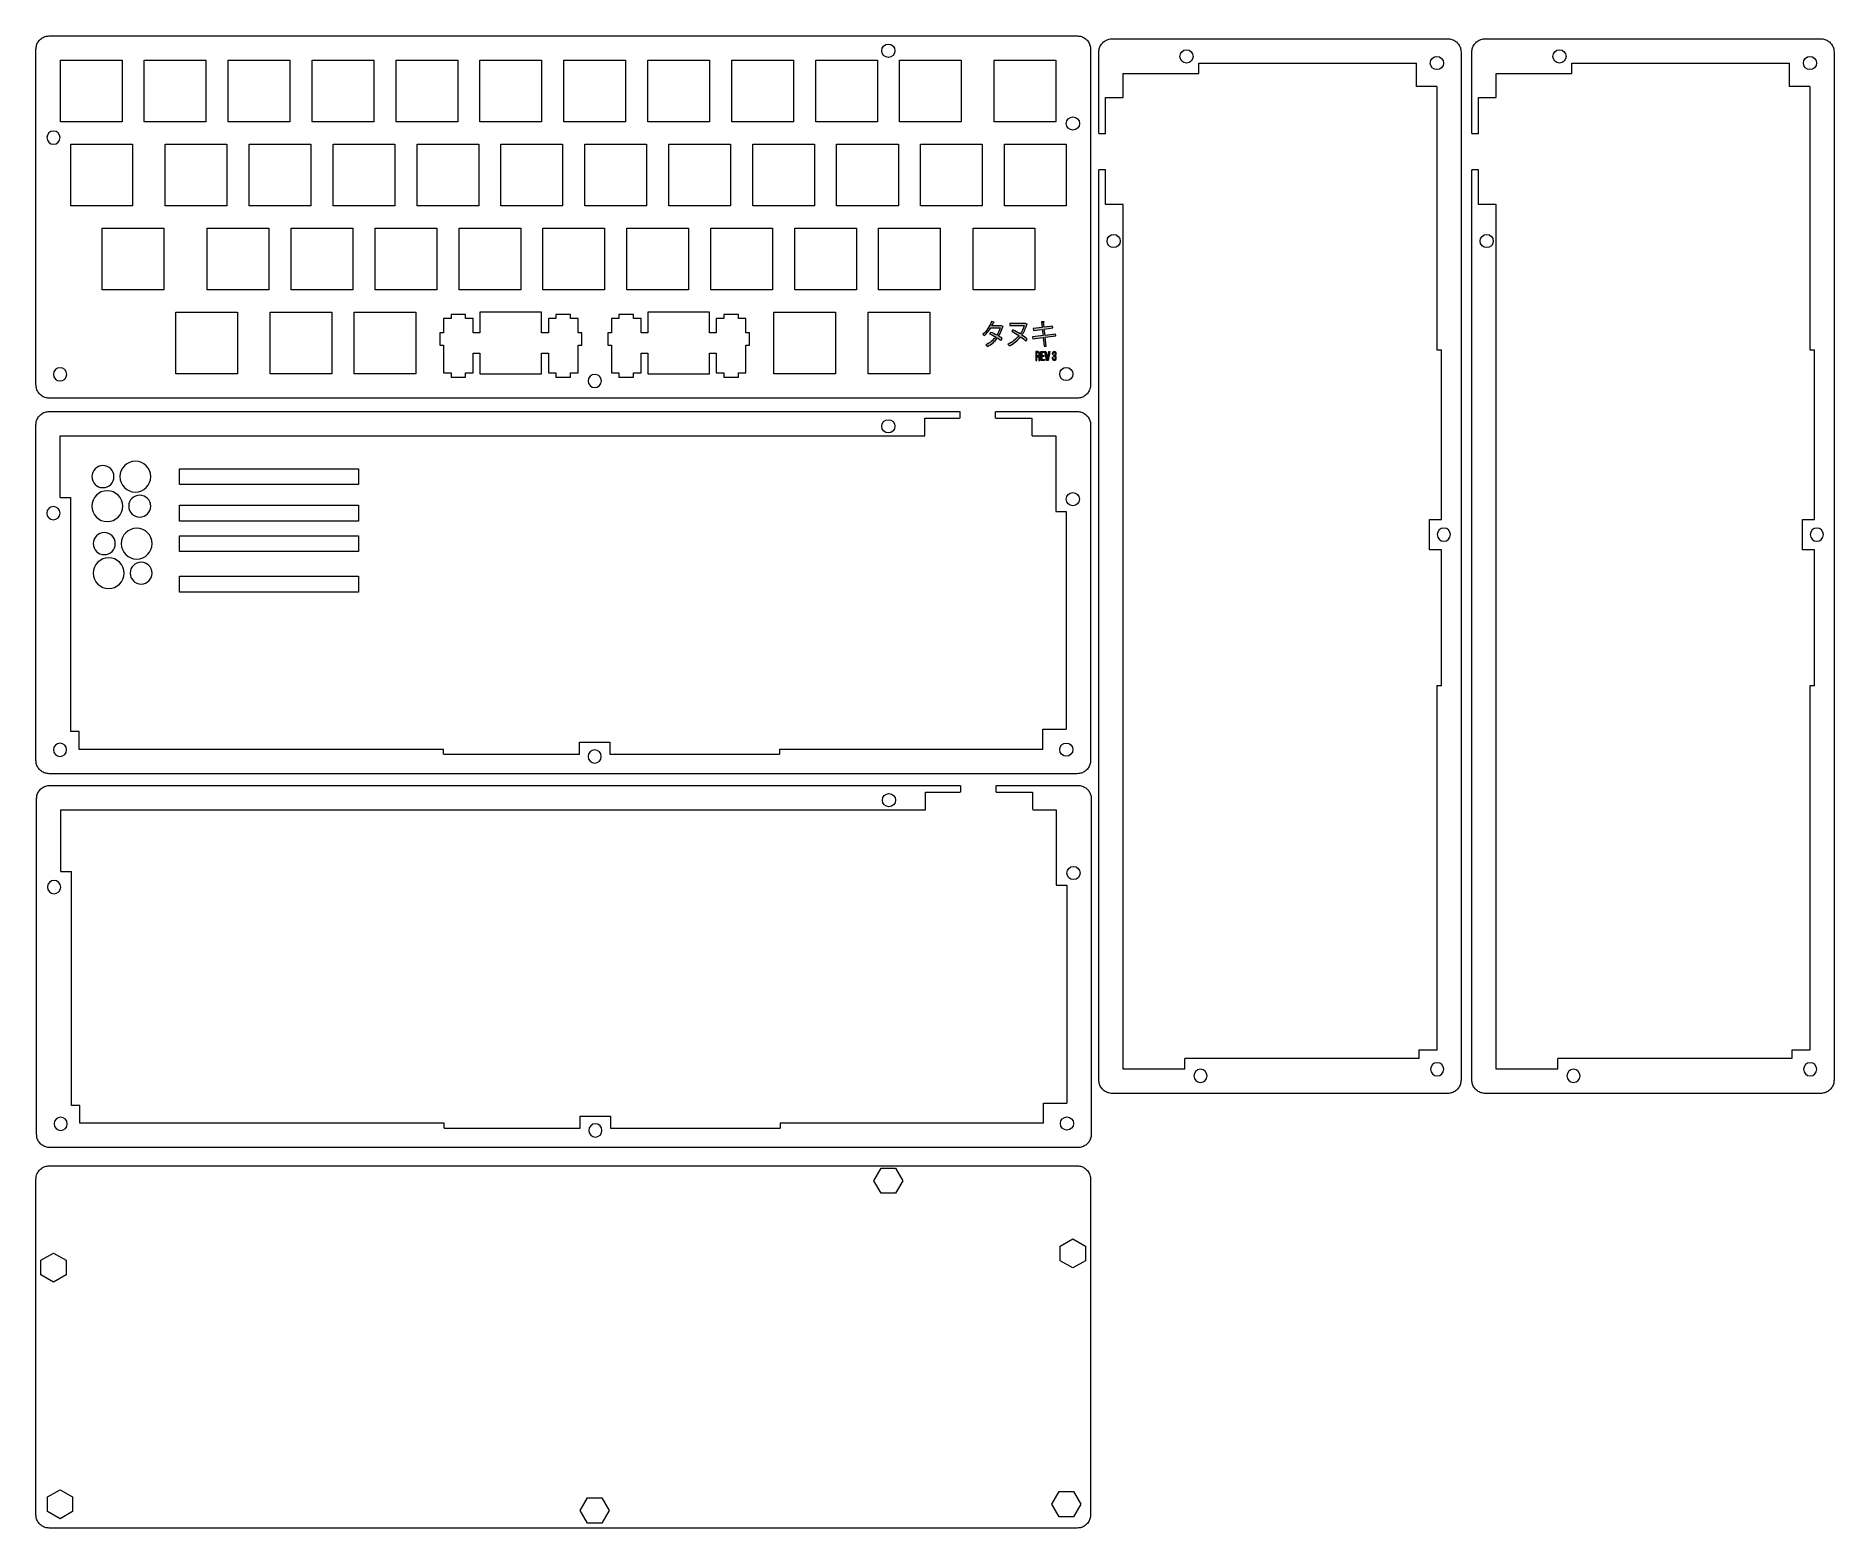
# Model space of a CAD drawing. Header units: inches. Extents: x 3 to 411, y -340 to -2.
import ezdxf

# ---------------------------------------------------------------- set-up
doc = ezdxf.new("R2010")
doc.units = ezdxf.units.IN
doc.header["$MEASUREMENT"] = 0
doc.layers.add('Layer 1', color=7, linetype='Continuous')

# ---------------------------------------------------------------- blocks, each defined once
blk = doc.blocks.new('block 2')
at = {"layer": 'Layer 1', "color": 4, "lineweight": 9, "true_color": 0x00ffff}
blk.add_lwpolyline([(238.87, -258.15), (239.11, -258.16)], dxfattribs=at)
blk = doc.blocks.new('block 3')
at = {"layer": 'Layer 1', "color": 4, "lineweight": 9, "true_color": 0x00ffff}
blk.add_lwpolyline([(239.11, -258.16), (239.34, -258.19)], dxfattribs=at)
blk = doc.blocks.new('block 4')
at = {"layer": 'Layer 1', "color": 4, "lineweight": 9, "true_color": 0x00ffff}
blk.add_lwpolyline([(239.34, -258.19), (239.57, -258.23)], dxfattribs=at)
blk = doc.blocks.new('block 5')
at = {"layer": 'Layer 1', "color": 4, "lineweight": 9, "true_color": 0x00ffff}
blk.add_lwpolyline([(239.57, -258.23), (239.8, -258.3)], dxfattribs=at)
blk = doc.blocks.new('block 6')
at = {"layer": 'Layer 1', "color": 4, "lineweight": 9, "true_color": 0x00ffff}
blk.add_lwpolyline([(239.8, -258.3), (240.02, -258.38)], dxfattribs=at)
blk = doc.blocks.new('block 7')
at = {"layer": 'Layer 1', "color": 4, "lineweight": 9, "true_color": 0x00ffff}
blk.add_lwpolyline([(240.02, -258.38), (240.24, -258.48)], dxfattribs=at)
blk = doc.blocks.new('block 8')
at = {"layer": 'Layer 1', "color": 4, "lineweight": 9, "true_color": 0x00ffff}
blk.add_lwpolyline([(240.24, -258.48), (240.44, -258.6)], dxfattribs=at)
blk = doc.blocks.new('block 9')
at = {"layer": 'Layer 1', "color": 4, "lineweight": 9, "true_color": 0x00ffff}
blk.add_lwpolyline([(240.44, -258.6), (240.64, -258.73)], dxfattribs=at)
blk = doc.blocks.new('block 10')
at = {"layer": 'Layer 1', "color": 4, "lineweight": 9, "true_color": 0x00ffff}
blk.add_lwpolyline([(240.64, -258.73), (240.82, -258.87)], dxfattribs=at)
blk = doc.blocks.new('block 11')
at = {"layer": 'Layer 1', "color": 4, "lineweight": 9, "true_color": 0x00ffff}
blk.add_lwpolyline([(240.82, -258.87), (240.99, -259.03)], dxfattribs=at)
blk = doc.blocks.new('block 12')
at = {"layer": 'Layer 1', "color": 4, "lineweight": 9, "true_color": 0x00ffff}
blk.add_lwpolyline([(240.99, -259.03), (241.15, -259.2)], dxfattribs=at)
blk = doc.blocks.new('block 13')
at = {"layer": 'Layer 1', "color": 4, "lineweight": 9, "true_color": 0x00ffff}
blk.add_lwpolyline([(241.15, -259.2), (241.3, -259.39)], dxfattribs=at)
blk = doc.blocks.new('block 14')
at = {"layer": 'Layer 1', "color": 4, "lineweight": 9, "true_color": 0x00ffff}
blk.add_lwpolyline([(241.3, -259.39), (241.43, -259.58)], dxfattribs=at)
blk = doc.blocks.new('block 15')
at = {"layer": 'Layer 1', "color": 4, "lineweight": 9, "true_color": 0x00ffff}
blk.add_lwpolyline([(241.43, -259.58), (241.55, -259.79)], dxfattribs=at)
blk = doc.blocks.new('block 16')
at = {"layer": 'Layer 1', "color": 4, "lineweight": 9, "true_color": 0x00ffff}
blk.add_lwpolyline([(241.55, -259.79), (241.65, -260)], dxfattribs=at)
blk = doc.blocks.new('block 17')
at = {"layer": 'Layer 1', "color": 4, "lineweight": 9, "true_color": 0x00ffff}
blk.add_lwpolyline([(241.65, -260), (241.73, -260.22)], dxfattribs=at)
blk = doc.blocks.new('block 18')
at = {"layer": 'Layer 1', "color": 4, "lineweight": 9, "true_color": 0x00ffff}
blk.add_lwpolyline([(241.73, -260.22), (241.79, -260.45)], dxfattribs=at)
blk = doc.blocks.new('block 19')
at = {"layer": 'Layer 1', "color": 4, "lineweight": 9, "true_color": 0x00ffff}
blk.add_lwpolyline([(241.79, -260.45), (241.84, -260.68)], dxfattribs=at)
blk = doc.blocks.new('block 20')
at = {"layer": 'Layer 1', "color": 4, "lineweight": 9, "true_color": 0x00ffff}
blk.add_lwpolyline([(241.84, -260.68), (241.86, -260.92)], dxfattribs=at)
blk = doc.blocks.new('block 21')
at = {"layer": 'Layer 1', "color": 4, "lineweight": 9, "true_color": 0x00ffff}
blk.add_lwpolyline([(241.86, -260.92), (241.87, -261.15)], dxfattribs=at)
blk = doc.blocks.new('block 22')
at = {"layer": 'Layer 1', "color": 4, "lineweight": 9, "true_color": 0x00ffff}
blk.add_lwpolyline([(241.87, -261.15), (241.87, -337.35)], dxfattribs=at)
blk = doc.blocks.new('block 23')
at = {"layer": 'Layer 1', "color": 4, "lineweight": 9, "true_color": 0x00ffff}
blk.add_lwpolyline([(241.87, -337.35), (241.86, -337.59)], dxfattribs=at)
blk = doc.blocks.new('block 24')
at = {"layer": 'Layer 1', "color": 4, "lineweight": 9, "true_color": 0x00ffff}
blk.add_lwpolyline([(241.86, -337.59), (241.84, -337.82)], dxfattribs=at)
blk = doc.blocks.new('block 25')
at = {"layer": 'Layer 1', "color": 4, "lineweight": 9, "true_color": 0x00ffff}
blk.add_lwpolyline([(241.84, -337.82), (241.79, -338.05)], dxfattribs=at)
blk = doc.blocks.new('block 26')
at = {"layer": 'Layer 1', "color": 4, "lineweight": 9, "true_color": 0x00ffff}
blk.add_lwpolyline([(241.79, -338.05), (241.73, -338.28)], dxfattribs=at)
blk = doc.blocks.new('block 27')
at = {"layer": 'Layer 1', "color": 4, "lineweight": 9, "true_color": 0x00ffff}
blk.add_lwpolyline([(241.73, -338.28), (241.65, -338.5)], dxfattribs=at)
blk = doc.blocks.new('block 28')
at = {"layer": 'Layer 1', "color": 4, "lineweight": 9, "true_color": 0x00ffff}
blk.add_lwpolyline([(241.65, -338.5), (241.55, -338.71)], dxfattribs=at)
blk = doc.blocks.new('block 29')
at = {"layer": 'Layer 1', "color": 4, "lineweight": 9, "true_color": 0x00ffff}
blk.add_lwpolyline([(241.55, -338.71), (241.43, -338.92)], dxfattribs=at)
blk = doc.blocks.new('block 30')
at = {"layer": 'Layer 1', "color": 4, "lineweight": 9, "true_color": 0x00ffff}
blk.add_lwpolyline([(241.43, -338.92), (241.3, -339.12)], dxfattribs=at)
blk = doc.blocks.new('block 31')
at = {"layer": 'Layer 1', "color": 4, "lineweight": 9, "true_color": 0x00ffff}
blk.add_lwpolyline([(241.3, -339.12), (241.15, -339.3)], dxfattribs=at)
blk = doc.blocks.new('block 32')
at = {"layer": 'Layer 1', "color": 4, "lineweight": 9, "true_color": 0x00ffff}
blk.add_lwpolyline([(241.15, -339.3), (240.99, -339.48)], dxfattribs=at)
blk = doc.blocks.new('block 33')
at = {"layer": 'Layer 1', "color": 4, "lineweight": 9, "true_color": 0x00ffff}
blk.add_lwpolyline([(240.99, -339.48), (240.82, -339.64)], dxfattribs=at)
blk = doc.blocks.new('block 34')
at = {"layer": 'Layer 1', "color": 4, "lineweight": 9, "true_color": 0x00ffff}
blk.add_lwpolyline([(240.82, -339.64), (240.64, -339.78)], dxfattribs=at)
blk = doc.blocks.new('block 35')
at = {"layer": 'Layer 1', "color": 4, "lineweight": 9, "true_color": 0x00ffff}
blk.add_lwpolyline([(240.64, -339.78), (240.44, -339.91)], dxfattribs=at)
blk = doc.blocks.new('block 36')
at = {"layer": 'Layer 1', "color": 4, "lineweight": 9, "true_color": 0x00ffff}
blk.add_lwpolyline([(240.44, -339.91), (240.24, -340.03)], dxfattribs=at)
blk = doc.blocks.new('block 37')
at = {"layer": 'Layer 1', "color": 4, "lineweight": 9, "true_color": 0x00ffff}
blk.add_lwpolyline([(240.24, -340.03), (240.02, -340.12)], dxfattribs=at)
blk = doc.blocks.new('block 38')
at = {"layer": 'Layer 1', "color": 4, "lineweight": 9, "true_color": 0x00ffff}
blk.add_lwpolyline([(240.02, -340.12), (239.8, -340.21)], dxfattribs=at)
blk = doc.blocks.new('block 39')
at = {"layer": 'Layer 1', "color": 4, "lineweight": 9, "true_color": 0x00ffff}
blk.add_lwpolyline([(239.8, -340.21), (239.57, -340.27)], dxfattribs=at)
blk = doc.blocks.new('block 40')
at = {"layer": 'Layer 1', "color": 4, "lineweight": 9, "true_color": 0x00ffff}
blk.add_lwpolyline([(239.57, -340.27), (239.34, -340.32)], dxfattribs=at)
blk = doc.blocks.new('block 41')
at = {"layer": 'Layer 1', "color": 4, "lineweight": 9, "true_color": 0x00ffff}
blk.add_lwpolyline([(239.34, -340.32), (239.11, -340.34)], dxfattribs=at)
blk = doc.blocks.new('block 42')
at = {"layer": 'Layer 1', "color": 4, "lineweight": 9, "true_color": 0x00ffff}
blk.add_lwpolyline([(239.11, -340.34), (238.87, -340.35)], dxfattribs=at)
blk = doc.blocks.new('block 43')
at = {"layer": 'Layer 1', "color": 4, "lineweight": 9, "true_color": 0x00ffff}
blk.add_lwpolyline([(238.87, -340.35), (5.51, -340.35)], dxfattribs=at)
blk = doc.blocks.new('block 44')
at = {"layer": 'Layer 1', "color": 4, "lineweight": 9, "true_color": 0x00ffff}
blk.add_lwpolyline([(5.51, -340.35), (5.28, -340.34)], dxfattribs=at)
blk = doc.blocks.new('block 45')
at = {"layer": 'Layer 1', "color": 4, "lineweight": 9, "true_color": 0x00ffff}
blk.add_lwpolyline([(5.28, -340.34), (5.04, -340.32)], dxfattribs=at)
blk = doc.blocks.new('block 46')
at = {"layer": 'Layer 1', "color": 4, "lineweight": 9, "true_color": 0x00ffff}
blk.add_lwpolyline([(5.04, -340.32), (4.81, -340.27)], dxfattribs=at)
blk = doc.blocks.new('block 47')
at = {"layer": 'Layer 1', "color": 4, "lineweight": 9, "true_color": 0x00ffff}
blk.add_lwpolyline([(4.81, -340.27), (4.58, -340.21)], dxfattribs=at)
blk = doc.blocks.new('block 48')
at = {"layer": 'Layer 1', "color": 4, "lineweight": 9, "true_color": 0x00ffff}
blk.add_lwpolyline([(4.58, -340.21), (4.36, -340.12)], dxfattribs=at)
blk = doc.blocks.new('block 49')
at = {"layer": 'Layer 1', "color": 4, "lineweight": 9, "true_color": 0x00ffff}
blk.add_lwpolyline([(4.36, -340.12), (4.15, -340.03)], dxfattribs=at)
blk = doc.blocks.new('block 50')
at = {"layer": 'Layer 1', "color": 4, "lineweight": 9, "true_color": 0x00ffff}
blk.add_lwpolyline([(4.15, -340.03), (3.94, -339.91)], dxfattribs=at)
blk = doc.blocks.new('block 51')
at = {"layer": 'Layer 1', "color": 4, "lineweight": 9, "true_color": 0x00ffff}
blk.add_lwpolyline([(3.94, -339.91), (3.75, -339.78)], dxfattribs=at)
blk = doc.blocks.new('block 52')
at = {"layer": 'Layer 1', "color": 4, "lineweight": 9, "true_color": 0x00ffff}
blk.add_lwpolyline([(3.75, -339.78), (3.56, -339.64)], dxfattribs=at)
blk = doc.blocks.new('block 53')
at = {"layer": 'Layer 1', "color": 4, "lineweight": 9, "true_color": 0x00ffff}
blk.add_lwpolyline([(3.56, -339.64), (3.39, -339.48)], dxfattribs=at)
blk = doc.blocks.new('block 54')
at = {"layer": 'Layer 1', "color": 4, "lineweight": 9, "true_color": 0x00ffff}
blk.add_lwpolyline([(3.39, -339.48), (3.23, -339.3)], dxfattribs=at)
blk = doc.blocks.new('block 55')
at = {"layer": 'Layer 1', "color": 4, "lineweight": 9, "true_color": 0x00ffff}
blk.add_lwpolyline([(3.23, -339.3), (3.08, -339.12)], dxfattribs=at)
blk = doc.blocks.new('block 56')
at = {"layer": 'Layer 1', "color": 4, "lineweight": 9, "true_color": 0x00ffff}
blk.add_lwpolyline([(3.08, -339.12), (2.95, -338.92)], dxfattribs=at)
blk = doc.blocks.new('block 57')
at = {"layer": 'Layer 1', "color": 4, "lineweight": 9, "true_color": 0x00ffff}
blk.add_lwpolyline([(2.95, -338.92), (2.84, -338.71)], dxfattribs=at)
blk = doc.blocks.new('block 58')
at = {"layer": 'Layer 1', "color": 4, "lineweight": 9, "true_color": 0x00ffff}
blk.add_lwpolyline([(2.84, -338.71), (2.74, -338.5)], dxfattribs=at)
blk = doc.blocks.new('block 59')
at = {"layer": 'Layer 1', "color": 4, "lineweight": 9, "true_color": 0x00ffff}
blk.add_lwpolyline([(2.74, -338.5), (2.66, -338.28)], dxfattribs=at)
blk = doc.blocks.new('block 60')
at = {"layer": 'Layer 1', "color": 4, "lineweight": 9, "true_color": 0x00ffff}
blk.add_lwpolyline([(2.66, -338.28), (2.59, -338.05)], dxfattribs=at)
blk = doc.blocks.new('block 61')
at = {"layer": 'Layer 1', "color": 4, "lineweight": 9, "true_color": 0x00ffff}
blk.add_lwpolyline([(2.59, -338.05), (2.55, -337.82)], dxfattribs=at)
blk = doc.blocks.new('block 62')
at = {"layer": 'Layer 1', "color": 4, "lineweight": 9, "true_color": 0x00ffff}
blk.add_lwpolyline([(2.55, -337.82), (2.52, -337.59)], dxfattribs=at)
blk = doc.blocks.new('block 63')
at = {"layer": 'Layer 1', "color": 4, "lineweight": 9, "true_color": 0x00ffff}
blk.add_lwpolyline([(2.52, -337.59), (2.51, -337.35)], dxfattribs=at)
blk = doc.blocks.new('block 64')
at = {"layer": 'Layer 1', "color": 4, "lineweight": 9, "true_color": 0x00ffff}
blk.add_lwpolyline([(2.51, -337.35), (2.51, -261.15)], dxfattribs=at)
blk = doc.blocks.new('block 65')
at = {"layer": 'Layer 1', "color": 4, "lineweight": 9, "true_color": 0x00ffff}
blk.add_lwpolyline([(2.51, -261.15), (2.52, -260.92)], dxfattribs=at)
blk = doc.blocks.new('block 66')
at = {"layer": 'Layer 1', "color": 4, "lineweight": 9, "true_color": 0x00ffff}
blk.add_lwpolyline([(2.52, -260.92), (2.55, -260.68)], dxfattribs=at)
blk = doc.blocks.new('block 67')
at = {"layer": 'Layer 1', "color": 4, "lineweight": 9, "true_color": 0x00ffff}
blk.add_lwpolyline([(2.55, -260.68), (2.59, -260.45)], dxfattribs=at)
blk = doc.blocks.new('block 68')
at = {"layer": 'Layer 1', "color": 4, "lineweight": 9, "true_color": 0x00ffff}
blk.add_lwpolyline([(2.59, -260.45), (2.66, -260.22)], dxfattribs=at)
blk = doc.blocks.new('block 69')
at = {"layer": 'Layer 1', "color": 4, "lineweight": 9, "true_color": 0x00ffff}
blk.add_lwpolyline([(2.66, -260.22), (2.74, -260)], dxfattribs=at)
blk = doc.blocks.new('block 70')
at = {"layer": 'Layer 1', "color": 4, "lineweight": 9, "true_color": 0x00ffff}
blk.add_lwpolyline([(2.74, -260), (2.84, -259.79)], dxfattribs=at)
blk = doc.blocks.new('block 71')
at = {"layer": 'Layer 1', "color": 4, "lineweight": 9, "true_color": 0x00ffff}
blk.add_lwpolyline([(2.84, -259.79), (2.95, -259.58)], dxfattribs=at)
blk = doc.blocks.new('block 72')
at = {"layer": 'Layer 1', "color": 4, "lineweight": 9, "true_color": 0x00ffff}
blk.add_lwpolyline([(2.95, -259.58), (3.08, -259.39)], dxfattribs=at)
blk = doc.blocks.new('block 73')
at = {"layer": 'Layer 1', "color": 4, "lineweight": 9, "true_color": 0x00ffff}
blk.add_lwpolyline([(3.08, -259.39), (3.23, -259.2)], dxfattribs=at)
blk = doc.blocks.new('block 74')
at = {"layer": 'Layer 1', "color": 4, "lineweight": 9, "true_color": 0x00ffff}
blk.add_lwpolyline([(3.23, -259.2), (3.39, -259.03)], dxfattribs=at)
blk = doc.blocks.new('block 75')
at = {"layer": 'Layer 1', "color": 4, "lineweight": 9, "true_color": 0x00ffff}
blk.add_lwpolyline([(3.39, -259.03), (3.56, -258.87)], dxfattribs=at)
blk = doc.blocks.new('block 76')
at = {"layer": 'Layer 1', "color": 4, "lineweight": 9, "true_color": 0x00ffff}
blk.add_lwpolyline([(3.56, -258.87), (3.75, -258.73)], dxfattribs=at)
blk = doc.blocks.new('block 77')
at = {"layer": 'Layer 1', "color": 4, "lineweight": 9, "true_color": 0x00ffff}
blk.add_lwpolyline([(3.75, -258.73), (3.94, -258.6)], dxfattribs=at)
blk = doc.blocks.new('block 78')
at = {"layer": 'Layer 1', "color": 4, "lineweight": 9, "true_color": 0x00ffff}
blk.add_lwpolyline([(3.94, -258.6), (4.15, -258.48)], dxfattribs=at)
blk = doc.blocks.new('block 79')
at = {"layer": 'Layer 1', "color": 4, "lineweight": 9, "true_color": 0x00ffff}
blk.add_lwpolyline([(4.15, -258.48), (4.36, -258.38)], dxfattribs=at)
blk = doc.blocks.new('block 80')
at = {"layer": 'Layer 1', "color": 4, "lineweight": 9, "true_color": 0x00ffff}
blk.add_lwpolyline([(4.36, -258.38), (4.58, -258.3)], dxfattribs=at)
blk = doc.blocks.new('block 81')
at = {"layer": 'Layer 1', "color": 4, "lineweight": 9, "true_color": 0x00ffff}
blk.add_lwpolyline([(4.58, -258.3), (4.81, -258.23)], dxfattribs=at)
blk = doc.blocks.new('block 82')
at = {"layer": 'Layer 1', "color": 4, "lineweight": 9, "true_color": 0x00ffff}
blk.add_lwpolyline([(4.81, -258.23), (5.04, -258.19)], dxfattribs=at)
blk = doc.blocks.new('block 83')
at = {"layer": 'Layer 1', "color": 4, "lineweight": 9, "true_color": 0x00ffff}
blk.add_lwpolyline([(5.04, -258.19), (5.28, -258.16)], dxfattribs=at)
blk = doc.blocks.new('block 84')
at = {"layer": 'Layer 1', "color": 4, "lineweight": 9, "true_color": 0x00ffff}
blk.add_lwpolyline([(5.28, -258.16), (5.51, -258.15)], dxfattribs=at)
blk = doc.blocks.new('block 85')
at = {"layer": 'Layer 1', "color": 4, "lineweight": 9, "true_color": 0x00ffff}
blk.add_lwpolyline([(5.51, -258.15), (238.87, -258.15)], dxfattribs=at)
blk = doc.blocks.new('block 86')
at = {"layer": 'Layer 1', "color": 4, "lineweight": 9, "true_color": 0x00ffff}
blk.add_lwpolyline([(238.88, -1.69), (239.11, -1.7)], dxfattribs=at)
blk = doc.blocks.new('block 87')
at = {"layer": 'Layer 1', "color": 4, "lineweight": 9, "true_color": 0x00ffff}
blk.add_lwpolyline([(239.11, -1.7), (239.35, -1.72)], dxfattribs=at)
blk = doc.blocks.new('block 88')
at = {"layer": 'Layer 1', "color": 4, "lineweight": 9, "true_color": 0x00ffff}
blk.add_lwpolyline([(239.35, -1.72), (239.58, -1.77)], dxfattribs=at)
blk = doc.blocks.new('block 89')
at = {"layer": 'Layer 1', "color": 4, "lineweight": 9, "true_color": 0x00ffff}
blk.add_lwpolyline([(239.58, -1.77), (239.8, -1.84)], dxfattribs=at)
blk = doc.blocks.new('block 90')
at = {"layer": 'Layer 1', "color": 4, "lineweight": 9, "true_color": 0x00ffff}
blk.add_lwpolyline([(239.8, -1.84), (240.02, -1.92)], dxfattribs=at)
blk = doc.blocks.new('block 91')
at = {"layer": 'Layer 1', "color": 4, "lineweight": 9, "true_color": 0x00ffff}
blk.add_lwpolyline([(240.02, -1.92), (240.24, -2.01)], dxfattribs=at)
blk = doc.blocks.new('block 92')
at = {"layer": 'Layer 1', "color": 4, "lineweight": 9, "true_color": 0x00ffff}
blk.add_lwpolyline([(240.24, -2.01), (240.44, -2.13)], dxfattribs=at)
blk = doc.blocks.new('block 93')
at = {"layer": 'Layer 1', "color": 4, "lineweight": 9, "true_color": 0x00ffff}
blk.add_lwpolyline([(240.44, -2.13), (240.64, -2.26)], dxfattribs=at)
blk = doc.blocks.new('block 94')
at = {"layer": 'Layer 1', "color": 4, "lineweight": 9, "true_color": 0x00ffff}
blk.add_lwpolyline([(240.64, -2.26), (240.83, -2.41)], dxfattribs=at)
blk = doc.blocks.new('block 95')
at = {"layer": 'Layer 1', "color": 4, "lineweight": 9, "true_color": 0x00ffff}
blk.add_lwpolyline([(240.83, -2.41), (241, -2.57)], dxfattribs=at)
blk = doc.blocks.new('block 96')
at = {"layer": 'Layer 1', "color": 4, "lineweight": 9, "true_color": 0x00ffff}
blk.add_lwpolyline([(241, -2.57), (241.16, -2.74)], dxfattribs=at)
blk = doc.blocks.new('block 97')
at = {"layer": 'Layer 1', "color": 4, "lineweight": 9, "true_color": 0x00ffff}
blk.add_lwpolyline([(241.16, -2.74), (241.3, -2.93)], dxfattribs=at)
blk = doc.blocks.new('block 98')
at = {"layer": 'Layer 1', "color": 4, "lineweight": 9, "true_color": 0x00ffff}
blk.add_lwpolyline([(241.3, -2.93), (241.43, -3.12)], dxfattribs=at)
blk = doc.blocks.new('block 99')
at = {"layer": 'Layer 1', "color": 4, "lineweight": 9, "true_color": 0x00ffff}
blk.add_lwpolyline([(241.43, -3.12), (241.55, -3.33)], dxfattribs=at)
blk = doc.blocks.new('block 100')
at = {"layer": 'Layer 1', "color": 4, "lineweight": 9, "true_color": 0x00ffff}
blk.add_lwpolyline([(241.55, -3.33), (241.65, -3.54)], dxfattribs=at)
blk = doc.blocks.new('block 101')
at = {"layer": 'Layer 1', "color": 4, "lineweight": 9, "true_color": 0x00ffff}
blk.add_lwpolyline([(241.65, -3.54), (241.73, -3.76)], dxfattribs=at)
blk = doc.blocks.new('block 102')
at = {"layer": 'Layer 1', "color": 4, "lineweight": 9, "true_color": 0x00ffff}
blk.add_lwpolyline([(241.73, -3.76), (241.79, -3.99)], dxfattribs=at)
blk = doc.blocks.new('block 103')
at = {"layer": 'Layer 1', "color": 4, "lineweight": 9, "true_color": 0x00ffff}
blk.add_lwpolyline([(241.79, -3.99), (241.84, -4.22)], dxfattribs=at)
blk = doc.blocks.new('block 104')
at = {"layer": 'Layer 1', "color": 4, "lineweight": 9, "true_color": 0x00ffff}
blk.add_lwpolyline([(241.84, -4.22), (241.87, -4.45)], dxfattribs=at)
blk = doc.blocks.new('block 105')
at = {"layer": 'Layer 1', "color": 4, "lineweight": 9, "true_color": 0x00ffff}
blk.add_lwpolyline([(241.87, -4.45), (241.88, -4.69)], dxfattribs=at)
blk = doc.blocks.new('block 106')
at = {"layer": 'Layer 1', "color": 4, "lineweight": 9, "true_color": 0x00ffff}
blk.add_lwpolyline([(241.88, -4.69), (241.88, -80.89)], dxfattribs=at)
blk = doc.blocks.new('block 107')
at = {"layer": 'Layer 1', "color": 4, "lineweight": 9, "true_color": 0x00ffff}
blk.add_lwpolyline([(241.88, -80.89), (241.87, -81.12)], dxfattribs=at)
blk = doc.blocks.new('block 108')
at = {"layer": 'Layer 1', "color": 4, "lineweight": 9, "true_color": 0x00ffff}
blk.add_lwpolyline([(241.87, -81.12), (241.84, -81.36)], dxfattribs=at)
blk = doc.blocks.new('block 109')
at = {"layer": 'Layer 1', "color": 4, "lineweight": 9, "true_color": 0x00ffff}
blk.add_lwpolyline([(241.84, -81.36), (241.79, -81.59)], dxfattribs=at)
blk = doc.blocks.new('block 110')
at = {"layer": 'Layer 1', "color": 4, "lineweight": 9, "true_color": 0x00ffff}
blk.add_lwpolyline([(241.79, -81.59), (241.73, -81.82)], dxfattribs=at)
blk = doc.blocks.new('block 111')
at = {"layer": 'Layer 1', "color": 4, "lineweight": 9, "true_color": 0x00ffff}
blk.add_lwpolyline([(241.73, -81.82), (241.65, -82.04)], dxfattribs=at)
blk = doc.blocks.new('block 112')
at = {"layer": 'Layer 1', "color": 4, "lineweight": 9, "true_color": 0x00ffff}
blk.add_lwpolyline([(241.65, -82.04), (241.55, -82.25)], dxfattribs=at)
blk = doc.blocks.new('block 113')
at = {"layer": 'Layer 1', "color": 4, "lineweight": 9, "true_color": 0x00ffff}
blk.add_lwpolyline([(241.55, -82.25), (241.43, -82.46)], dxfattribs=at)
blk = doc.blocks.new('block 114')
at = {"layer": 'Layer 1', "color": 4, "lineweight": 9, "true_color": 0x00ffff}
blk.add_lwpolyline([(241.43, -82.46), (241.3, -82.65)], dxfattribs=at)
blk = doc.blocks.new('block 115')
at = {"layer": 'Layer 1', "color": 4, "lineweight": 9, "true_color": 0x00ffff}
blk.add_lwpolyline([(241.3, -82.65), (241.16, -82.84)], dxfattribs=at)
blk = doc.blocks.new('block 116')
at = {"layer": 'Layer 1', "color": 4, "lineweight": 9, "true_color": 0x00ffff}
blk.add_lwpolyline([(241.16, -82.84), (241, -83.01)], dxfattribs=at)
blk = doc.blocks.new('block 117')
at = {"layer": 'Layer 1', "color": 4, "lineweight": 9, "true_color": 0x00ffff}
blk.add_lwpolyline([(241, -83.01), (240.83, -83.17)], dxfattribs=at)
blk = doc.blocks.new('block 118')
at = {"layer": 'Layer 1', "color": 4, "lineweight": 9, "true_color": 0x00ffff}
blk.add_lwpolyline([(240.83, -83.17), (240.64, -83.32)], dxfattribs=at)
blk = doc.blocks.new('block 119')
at = {"layer": 'Layer 1', "color": 4, "lineweight": 9, "true_color": 0x00ffff}
blk.add_lwpolyline([(240.64, -83.32), (240.44, -83.45)], dxfattribs=at)
blk = doc.blocks.new('block 120')
at = {"layer": 'Layer 1', "color": 4, "lineweight": 9, "true_color": 0x00ffff}
blk.add_lwpolyline([(240.44, -83.45), (240.24, -83.56)], dxfattribs=at)
blk = doc.blocks.new('block 121')
at = {"layer": 'Layer 1', "color": 4, "lineweight": 9, "true_color": 0x00ffff}
blk.add_lwpolyline([(240.24, -83.56), (240.02, -83.66)], dxfattribs=at)
blk = doc.blocks.new('block 122')
at = {"layer": 'Layer 1', "color": 4, "lineweight": 9, "true_color": 0x00ffff}
blk.add_lwpolyline([(240.02, -83.66), (239.8, -83.74)], dxfattribs=at)
blk = doc.blocks.new('block 123')
at = {"layer": 'Layer 1', "color": 4, "lineweight": 9, "true_color": 0x00ffff}
blk.add_lwpolyline([(239.8, -83.74), (239.58, -83.81)], dxfattribs=at)
blk = doc.blocks.new('block 124')
at = {"layer": 'Layer 1', "color": 4, "lineweight": 9, "true_color": 0x00ffff}
blk.add_lwpolyline([(239.58, -83.81), (239.35, -83.85)], dxfattribs=at)
blk = doc.blocks.new('block 125')
at = {"layer": 'Layer 1', "color": 4, "lineweight": 9, "true_color": 0x00ffff}
blk.add_lwpolyline([(239.35, -83.85), (239.11, -83.88)], dxfattribs=at)
blk = doc.blocks.new('block 126')
at = {"layer": 'Layer 1', "color": 4, "lineweight": 9, "true_color": 0x00ffff}
blk.add_lwpolyline([(239.11, -83.88), (238.88, -83.89)], dxfattribs=at)
blk = doc.blocks.new('block 127')
at = {"layer": 'Layer 1', "color": 4, "lineweight": 9, "true_color": 0x00ffff}
blk.add_lwpolyline([(238.88, -83.89), (5.51, -83.89)], dxfattribs=at)
blk = doc.blocks.new('block 128')
at = {"layer": 'Layer 1', "color": 4, "lineweight": 9, "true_color": 0x00ffff}
blk.add_lwpolyline([(5.51, -83.89), (5.28, -83.88)], dxfattribs=at)
blk = doc.blocks.new('block 129')
at = {"layer": 'Layer 1', "color": 4, "lineweight": 9, "true_color": 0x00ffff}
blk.add_lwpolyline([(5.28, -83.88), (5.04, -83.85)], dxfattribs=at)
blk = doc.blocks.new('block 130')
at = {"layer": 'Layer 1', "color": 4, "lineweight": 9, "true_color": 0x00ffff}
blk.add_lwpolyline([(5.04, -83.85), (4.81, -83.81)], dxfattribs=at)
blk = doc.blocks.new('block 131')
at = {"layer": 'Layer 1', "color": 4, "lineweight": 9, "true_color": 0x00ffff}
blk.add_lwpolyline([(4.81, -83.81), (4.59, -83.74)], dxfattribs=at)
blk = doc.blocks.new('block 132')
at = {"layer": 'Layer 1', "color": 4, "lineweight": 9, "true_color": 0x00ffff}
blk.add_lwpolyline([(4.59, -83.74), (4.37, -83.66)], dxfattribs=at)
blk = doc.blocks.new('block 133')
at = {"layer": 'Layer 1', "color": 4, "lineweight": 9, "true_color": 0x00ffff}
blk.add_lwpolyline([(4.37, -83.66), (4.15, -83.56)], dxfattribs=at)
blk = doc.blocks.new('block 134')
at = {"layer": 'Layer 1', "color": 4, "lineweight": 9, "true_color": 0x00ffff}
blk.add_lwpolyline([(4.15, -83.56), (3.95, -83.45)], dxfattribs=at)
blk = doc.blocks.new('block 135')
at = {"layer": 'Layer 1', "color": 4, "lineweight": 9, "true_color": 0x00ffff}
blk.add_lwpolyline([(3.95, -83.45), (3.75, -83.32)], dxfattribs=at)
blk = doc.blocks.new('block 136')
at = {"layer": 'Layer 1', "color": 4, "lineweight": 9, "true_color": 0x00ffff}
blk.add_lwpolyline([(3.75, -83.32), (3.56, -83.17)], dxfattribs=at)
blk = doc.blocks.new('block 137')
at = {"layer": 'Layer 1', "color": 4, "lineweight": 9, "true_color": 0x00ffff}
blk.add_lwpolyline([(3.56, -83.17), (3.39, -83.01)], dxfattribs=at)
blk = doc.blocks.new('block 138')
at = {"layer": 'Layer 1', "color": 4, "lineweight": 9, "true_color": 0x00ffff}
blk.add_lwpolyline([(3.39, -83.01), (3.23, -82.84)], dxfattribs=at)
blk = doc.blocks.new('block 139')
at = {"layer": 'Layer 1', "color": 4, "lineweight": 9, "true_color": 0x00ffff}
blk.add_lwpolyline([(3.23, -82.84), (3.09, -82.65)], dxfattribs=at)
blk = doc.blocks.new('block 140')
at = {"layer": 'Layer 1', "color": 4, "lineweight": 9, "true_color": 0x00ffff}
blk.add_lwpolyline([(3.09, -82.65), (2.96, -82.46)], dxfattribs=at)
blk = doc.blocks.new('block 141')
at = {"layer": 'Layer 1', "color": 4, "lineweight": 9, "true_color": 0x00ffff}
blk.add_lwpolyline([(2.96, -82.46), (2.84, -82.25)], dxfattribs=at)
blk = doc.blocks.new('block 142')
at = {"layer": 'Layer 1', "color": 4, "lineweight": 9, "true_color": 0x00ffff}
blk.add_lwpolyline([(2.84, -82.25), (2.74, -82.04)], dxfattribs=at)
blk = doc.blocks.new('block 143')
at = {"layer": 'Layer 1', "color": 4, "lineweight": 9, "true_color": 0x00ffff}
blk.add_lwpolyline([(2.74, -82.04), (2.66, -81.82)], dxfattribs=at)
blk = doc.blocks.new('block 144')
at = {"layer": 'Layer 1', "color": 4, "lineweight": 9, "true_color": 0x00ffff}
blk.add_lwpolyline([(2.66, -81.82), (2.6, -81.59)], dxfattribs=at)
blk = doc.blocks.new('block 145')
at = {"layer": 'Layer 1', "color": 4, "lineweight": 9, "true_color": 0x00ffff}
blk.add_lwpolyline([(2.6, -81.59), (2.55, -81.36)], dxfattribs=at)
blk = doc.blocks.new('block 146')
at = {"layer": 'Layer 1', "color": 4, "lineweight": 9, "true_color": 0x00ffff}
blk.add_lwpolyline([(2.55, -81.36), (2.52, -81.12)], dxfattribs=at)
blk = doc.blocks.new('block 147')
at = {"layer": 'Layer 1', "color": 4, "lineweight": 9, "true_color": 0x00ffff}
blk.add_lwpolyline([(2.52, -81.12), (2.51, -80.89)], dxfattribs=at)
blk = doc.blocks.new('block 148')
at = {"layer": 'Layer 1', "color": 4, "lineweight": 9, "true_color": 0x00ffff}
blk.add_lwpolyline([(2.51, -80.89), (2.51, -4.69)], dxfattribs=at)
blk = doc.blocks.new('block 149')
at = {"layer": 'Layer 1', "color": 4, "lineweight": 9, "true_color": 0x00ffff}
blk.add_lwpolyline([(2.51, -4.69), (2.52, -4.45)], dxfattribs=at)
blk = doc.blocks.new('block 150')
at = {"layer": 'Layer 1', "color": 4, "lineweight": 9, "true_color": 0x00ffff}
blk.add_lwpolyline([(2.52, -4.45), (2.55, -4.22)], dxfattribs=at)
blk = doc.blocks.new('block 151')
at = {"layer": 'Layer 1', "color": 4, "lineweight": 9, "true_color": 0x00ffff}
blk.add_lwpolyline([(2.55, -4.22), (2.6, -3.99)], dxfattribs=at)
blk = doc.blocks.new('block 152')
at = {"layer": 'Layer 1', "color": 4, "lineweight": 9, "true_color": 0x00ffff}
blk.add_lwpolyline([(2.6, -3.99), (2.66, -3.76)], dxfattribs=at)
blk = doc.blocks.new('block 153')
at = {"layer": 'Layer 1', "color": 4, "lineweight": 9, "true_color": 0x00ffff}
blk.add_lwpolyline([(2.66, -3.76), (2.74, -3.54)], dxfattribs=at)
blk = doc.blocks.new('block 154')
at = {"layer": 'Layer 1', "color": 4, "lineweight": 9, "true_color": 0x00ffff}
blk.add_lwpolyline([(2.74, -3.54), (2.84, -3.33)], dxfattribs=at)
blk = doc.blocks.new('block 155')
at = {"layer": 'Layer 1', "color": 4, "lineweight": 9, "true_color": 0x00ffff}
blk.add_lwpolyline([(2.84, -3.33), (2.96, -3.12)], dxfattribs=at)
blk = doc.blocks.new('block 156')
at = {"layer": 'Layer 1', "color": 4, "lineweight": 9, "true_color": 0x00ffff}
blk.add_lwpolyline([(2.96, -3.12), (3.09, -2.93)], dxfattribs=at)
blk = doc.blocks.new('block 157')
at = {"layer": 'Layer 1', "color": 4, "lineweight": 9, "true_color": 0x00ffff}
blk.add_lwpolyline([(3.09, -2.93), (3.23, -2.74)], dxfattribs=at)
blk = doc.blocks.new('block 158')
at = {"layer": 'Layer 1', "color": 4, "lineweight": 9, "true_color": 0x00ffff}
blk.add_lwpolyline([(3.23, -2.74), (3.39, -2.57)], dxfattribs=at)
blk = doc.blocks.new('block 159')
at = {"layer": 'Layer 1', "color": 4, "lineweight": 9, "true_color": 0x00ffff}
blk.add_lwpolyline([(3.39, -2.57), (3.56, -2.41)], dxfattribs=at)
blk = doc.blocks.new('block 160')
at = {"layer": 'Layer 1', "color": 4, "lineweight": 9, "true_color": 0x00ffff}
blk.add_lwpolyline([(3.56, -2.41), (3.75, -2.26)], dxfattribs=at)
blk = doc.blocks.new('block 161')
at = {"layer": 'Layer 1', "color": 4, "lineweight": 9, "true_color": 0x00ffff}
blk.add_lwpolyline([(3.75, -2.26), (3.95, -2.13)], dxfattribs=at)
blk = doc.blocks.new('block 162')
at = {"layer": 'Layer 1', "color": 4, "lineweight": 9, "true_color": 0x00ffff}
blk.add_lwpolyline([(3.95, -2.13), (4.15, -2.01)], dxfattribs=at)
blk = doc.blocks.new('block 163')
at = {"layer": 'Layer 1', "color": 4, "lineweight": 9, "true_color": 0x00ffff}
blk.add_lwpolyline([(4.15, -2.01), (4.37, -1.92)], dxfattribs=at)
blk = doc.blocks.new('block 164')
at = {"layer": 'Layer 1', "color": 4, "lineweight": 9, "true_color": 0x00ffff}
blk.add_lwpolyline([(4.37, -1.92), (4.59, -1.84)], dxfattribs=at)
blk = doc.blocks.new('block 165')
at = {"layer": 'Layer 1', "color": 4, "lineweight": 9, "true_color": 0x00ffff}
blk.add_lwpolyline([(4.59, -1.84), (4.81, -1.77)], dxfattribs=at)
blk = doc.blocks.new('block 166')
at = {"layer": 'Layer 1', "color": 4, "lineweight": 9, "true_color": 0x00ffff}
blk.add_lwpolyline([(4.81, -1.77), (5.04, -1.72)], dxfattribs=at)
blk = doc.blocks.new('block 167')
at = {"layer": 'Layer 1', "color": 4, "lineweight": 9, "true_color": 0x00ffff}
blk.add_lwpolyline([(5.04, -1.72), (5.28, -1.7)], dxfattribs=at)
blk = doc.blocks.new('block 168')
at = {"layer": 'Layer 1', "color": 4, "lineweight": 9, "true_color": 0x00ffff}
blk.add_lwpolyline([(5.28, -1.7), (5.51, -1.69)], dxfattribs=at)
blk = doc.blocks.new('block 169')
at = {"layer": 'Layer 1', "color": 4, "lineweight": 9, "true_color": 0x00ffff}
blk.add_lwpolyline([(5.51, -1.69), (238.88, -1.69)], dxfattribs=at)
blk = doc.blocks.new('block 170')
at = {"layer": 'Layer 1', "color": 5, "lineweight": 9, "true_color": 0x0000ff}
blk.add_lwpolyline([(103.29, -64.36), (103.29, -69.06)], dxfattribs=at)
blk = doc.blocks.new('block 171')
at = {"layer": 'Layer 1', "color": 5, "lineweight": 9, "true_color": 0x0000ff}
blk.add_lwpolyline([(103.29, -69.06), (101.76, -69.06)], dxfattribs=at)
blk = doc.blocks.new('block 172')
at = {"layer": 'Layer 1', "color": 5, "lineweight": 9, "true_color": 0x0000ff}
blk.add_lwpolyline([(101.76, -69.06), (101.76, -65.83)], dxfattribs=at)
blk = doc.blocks.new('block 173')
at = {"layer": 'Layer 1', "color": 5, "lineweight": 9, "true_color": 0x0000ff}
blk.add_lwpolyline([(101.76, -65.83), (100.04, -65.83)], dxfattribs=at)
blk = doc.blocks.new('block 174')
at = {"layer": 'Layer 1', "color": 5, "lineweight": 9, "true_color": 0x0000ff}
blk.add_lwpolyline([(100.04, -65.83), (100.04, -64.91)], dxfattribs=at)
blk = doc.blocks.new('block 175')
at = {"layer": 'Layer 1', "color": 5, "lineweight": 9, "true_color": 0x0000ff}
blk.add_lwpolyline([(100.04, -64.91), (96.74, -64.91)], dxfattribs=at)
blk = doc.blocks.new('block 176')
at = {"layer": 'Layer 1', "color": 5, "lineweight": 9, "true_color": 0x0000ff}
blk.add_lwpolyline([(96.74, -64.91), (96.74, -65.83)], dxfattribs=at)
blk = doc.blocks.new('block 177')
at = {"layer": 'Layer 1', "color": 5, "lineweight": 9, "true_color": 0x0000ff}
blk.add_lwpolyline([(96.74, -65.83), (95.01, -65.83)], dxfattribs=at)
blk = doc.blocks.new('block 178')
at = {"layer": 'Layer 1', "color": 5, "lineweight": 9, "true_color": 0x0000ff}
blk.add_lwpolyline([(95.01, -65.83), (95.01, -69.06)], dxfattribs=at)
blk = doc.blocks.new('block 179')
at = {"layer": 'Layer 1', "color": 5, "lineweight": 9, "true_color": 0x0000ff}
blk.add_lwpolyline([(95.01, -69.06), (94.19, -69.06)], dxfattribs=at)
blk = doc.blocks.new('block 180')
at = {"layer": 'Layer 1', "color": 5, "lineweight": 9, "true_color": 0x0000ff}
blk.add_lwpolyline([(94.19, -69.06), (94.19, -71.86)], dxfattribs=at)
blk = doc.blocks.new('block 181')
at = {"layer": 'Layer 1', "color": 5, "lineweight": 9, "true_color": 0x0000ff}
blk.add_lwpolyline([(94.19, -71.86), (95.01, -71.86)], dxfattribs=at)
blk = doc.blocks.new('block 182')
at = {"layer": 'Layer 1', "color": 5, "lineweight": 9, "true_color": 0x0000ff}
blk.add_lwpolyline([(95.01, -71.86), (95.01, -78.13)], dxfattribs=at)
blk = doc.blocks.new('block 183')
at = {"layer": 'Layer 1', "color": 5, "lineweight": 9, "true_color": 0x0000ff}
blk.add_lwpolyline([(95.01, -78.13), (96.74, -78.13)], dxfattribs=at)
blk = doc.blocks.new('block 184')
at = {"layer": 'Layer 1', "color": 5, "lineweight": 9, "true_color": 0x0000ff}
blk.add_lwpolyline([(96.74, -78.13), (96.74, -79.11)], dxfattribs=at)
blk = doc.blocks.new('block 185')
at = {"layer": 'Layer 1', "color": 5, "lineweight": 9, "true_color": 0x0000ff}
blk.add_lwpolyline([(96.74, -79.11), (100.04, -79.11)], dxfattribs=at)
blk = doc.blocks.new('block 186')
at = {"layer": 'Layer 1', "color": 5, "lineweight": 9, "true_color": 0x0000ff}
blk.add_lwpolyline([(100.04, -79.11), (100.04, -78.13)], dxfattribs=at)
blk = doc.blocks.new('block 187')
at = {"layer": 'Layer 1', "color": 5, "lineweight": 9, "true_color": 0x0000ff}
blk.add_lwpolyline([(100.04, -78.13), (101.76, -78.13)], dxfattribs=at)
blk = doc.blocks.new('block 188')
at = {"layer": 'Layer 1', "color": 5, "lineweight": 9, "true_color": 0x0000ff}
blk.add_lwpolyline([(101.76, -78.13), (101.76, -73.66)], dxfattribs=at)
blk = doc.blocks.new('block 189')
at = {"layer": 'Layer 1', "color": 5, "lineweight": 9, "true_color": 0x0000ff}
blk.add_lwpolyline([(101.76, -73.66), (103.29, -73.66)], dxfattribs=at)
blk = doc.blocks.new('block 190')
at = {"layer": 'Layer 1', "color": 5, "lineweight": 9, "true_color": 0x0000ff}
blk.add_lwpolyline([(103.29, -73.66), (103.29, -78.36)], dxfattribs=at)
blk = doc.blocks.new('block 191')
at = {"layer": 'Layer 1', "color": 5, "lineweight": 9, "true_color": 0x0000ff}
blk.add_lwpolyline([(103.29, -78.36), (117.29, -78.36)], dxfattribs=at)
blk = doc.blocks.new('block 192')
at = {"layer": 'Layer 1', "color": 5, "lineweight": 9, "true_color": 0x0000ff}
blk.add_lwpolyline([(117.29, -78.36), (117.29, -73.66)], dxfattribs=at)
blk = doc.blocks.new('block 193')
at = {"layer": 'Layer 1', "color": 5, "lineweight": 9, "true_color": 0x0000ff}
blk.add_lwpolyline([(117.29, -73.66), (118.81, -73.66)], dxfattribs=at)
blk = doc.blocks.new('block 194')
at = {"layer": 'Layer 1', "color": 5, "lineweight": 9, "true_color": 0x0000ff}
blk.add_lwpolyline([(118.81, -73.66), (118.81, -78.13)], dxfattribs=at)
blk = doc.blocks.new('block 195')
at = {"layer": 'Layer 1', "color": 5, "lineweight": 9, "true_color": 0x0000ff}
blk.add_lwpolyline([(118.81, -78.13), (120.54, -78.13)], dxfattribs=at)
blk = doc.blocks.new('block 196')
at = {"layer": 'Layer 1', "color": 5, "lineweight": 9, "true_color": 0x0000ff}
blk.add_lwpolyline([(120.54, -78.13), (120.54, -79.11)], dxfattribs=at)
blk = doc.blocks.new('block 197')
at = {"layer": 'Layer 1', "color": 5, "lineweight": 9, "true_color": 0x0000ff}
blk.add_lwpolyline([(120.54, -79.11), (123.84, -79.11)], dxfattribs=at)
blk = doc.blocks.new('block 198')
at = {"layer": 'Layer 1', "color": 5, "lineweight": 9, "true_color": 0x0000ff}
blk.add_lwpolyline([(123.84, -79.11), (123.84, -78.13)], dxfattribs=at)
blk = doc.blocks.new('block 199')
at = {"layer": 'Layer 1', "color": 5, "lineweight": 9, "true_color": 0x0000ff}
blk.add_lwpolyline([(123.84, -78.13), (125.56, -78.13)], dxfattribs=at)
blk = doc.blocks.new('block 200')
at = {"layer": 'Layer 1', "color": 5, "lineweight": 9, "true_color": 0x0000ff}
blk.add_lwpolyline([(125.56, -78.13), (125.56, -71.86)], dxfattribs=at)
blk = doc.blocks.new('block 201')
at = {"layer": 'Layer 1', "color": 5, "lineweight": 9, "true_color": 0x0000ff}
blk.add_lwpolyline([(125.56, -71.86), (126.39, -71.86)], dxfattribs=at)
blk = doc.blocks.new('block 202')
at = {"layer": 'Layer 1', "color": 5, "lineweight": 9, "true_color": 0x0000ff}
blk.add_lwpolyline([(126.39, -71.86), (126.39, -69.06)], dxfattribs=at)
blk = doc.blocks.new('block 203')
at = {"layer": 'Layer 1', "color": 5, "lineweight": 9, "true_color": 0x0000ff}
blk.add_lwpolyline([(126.39, -69.06), (125.56, -69.06)], dxfattribs=at)
blk = doc.blocks.new('block 204')
at = {"layer": 'Layer 1', "color": 5, "lineweight": 9, "true_color": 0x0000ff}
blk.add_lwpolyline([(125.56, -69.06), (125.56, -65.83)], dxfattribs=at)
blk = doc.blocks.new('block 205')
at = {"layer": 'Layer 1', "color": 5, "lineweight": 9, "true_color": 0x0000ff}
blk.add_lwpolyline([(125.56, -65.83), (123.84, -65.83)], dxfattribs=at)
blk = doc.blocks.new('block 206')
at = {"layer": 'Layer 1', "color": 5, "lineweight": 9, "true_color": 0x0000ff}
blk.add_lwpolyline([(123.84, -65.83), (123.84, -64.91)], dxfattribs=at)
blk = doc.blocks.new('block 207')
at = {"layer": 'Layer 1', "color": 5, "lineweight": 9, "true_color": 0x0000ff}
blk.add_lwpolyline([(123.84, -64.91), (120.54, -64.91)], dxfattribs=at)
blk = doc.blocks.new('block 208')
at = {"layer": 'Layer 1', "color": 5, "lineweight": 9, "true_color": 0x0000ff}
blk.add_lwpolyline([(120.54, -64.91), (120.54, -65.83)], dxfattribs=at)
blk = doc.blocks.new('block 209')
at = {"layer": 'Layer 1', "color": 5, "lineweight": 9, "true_color": 0x0000ff}
blk.add_lwpolyline([(120.54, -65.83), (118.81, -65.83)], dxfattribs=at)
blk = doc.blocks.new('block 210')
at = {"layer": 'Layer 1', "color": 5, "lineweight": 9, "true_color": 0x0000ff}
blk.add_lwpolyline([(118.81, -65.83), (118.81, -69.06)], dxfattribs=at)
blk = doc.blocks.new('block 211')
at = {"layer": 'Layer 1', "color": 5, "lineweight": 9, "true_color": 0x0000ff}
blk.add_lwpolyline([(118.81, -69.06), (117.29, -69.06)], dxfattribs=at)
blk = doc.blocks.new('block 212')
at = {"layer": 'Layer 1', "color": 5, "lineweight": 9, "true_color": 0x0000ff}
blk.add_lwpolyline([(117.29, -69.06), (117.29, -64.36)], dxfattribs=at)
blk = doc.blocks.new('block 213')
at = {"layer": 'Layer 1', "color": 5, "lineweight": 9, "true_color": 0x0000ff}
blk.add_lwpolyline([(117.29, -64.36), (103.29, -64.36)], dxfattribs=at)
blk = doc.blocks.new('block 214')
at = {"layer": 'Layer 1', "color": 5, "lineweight": 9, "true_color": 0x0000ff}
blk.add_lwpolyline([(141.39, -64.36), (141.39, -69.06)], dxfattribs=at)
blk = doc.blocks.new('block 215')
at = {"layer": 'Layer 1', "color": 5, "lineweight": 9, "true_color": 0x0000ff}
blk.add_lwpolyline([(141.39, -69.06), (139.86, -69.06)], dxfattribs=at)
blk = doc.blocks.new('block 216')
at = {"layer": 'Layer 1', "color": 5, "lineweight": 9, "true_color": 0x0000ff}
blk.add_lwpolyline([(139.86, -69.06), (139.86, -65.83)], dxfattribs=at)
blk = doc.blocks.new('block 217')
at = {"layer": 'Layer 1', "color": 5, "lineweight": 9, "true_color": 0x0000ff}
blk.add_lwpolyline([(139.86, -65.83), (138.14, -65.83)], dxfattribs=at)
blk = doc.blocks.new('block 218')
at = {"layer": 'Layer 1', "color": 5, "lineweight": 9, "true_color": 0x0000ff}
blk.add_lwpolyline([(138.14, -65.83), (138.14, -64.91)], dxfattribs=at)
blk = doc.blocks.new('block 219')
at = {"layer": 'Layer 1', "color": 5, "lineweight": 9, "true_color": 0x0000ff}
blk.add_lwpolyline([(138.14, -64.91), (134.84, -64.91)], dxfattribs=at)
blk = doc.blocks.new('block 220')
at = {"layer": 'Layer 1', "color": 5, "lineweight": 9, "true_color": 0x0000ff}
blk.add_lwpolyline([(134.84, -64.91), (134.84, -65.83)], dxfattribs=at)
blk = doc.blocks.new('block 221')
at = {"layer": 'Layer 1', "color": 5, "lineweight": 9, "true_color": 0x0000ff}
blk.add_lwpolyline([(134.84, -65.83), (133.11, -65.83)], dxfattribs=at)
blk = doc.blocks.new('block 222')
at = {"layer": 'Layer 1', "color": 5, "lineweight": 9, "true_color": 0x0000ff}
blk.add_lwpolyline([(133.11, -65.83), (133.11, -69.06)], dxfattribs=at)
blk = doc.blocks.new('block 223')
at = {"layer": 'Layer 1', "color": 5, "lineweight": 9, "true_color": 0x0000ff}
blk.add_lwpolyline([(133.11, -69.06), (132.29, -69.06)], dxfattribs=at)
blk = doc.blocks.new('block 224')
at = {"layer": 'Layer 1', "color": 5, "lineweight": 9, "true_color": 0x0000ff}
blk.add_lwpolyline([(132.29, -69.06), (132.29, -71.86)], dxfattribs=at)
blk = doc.blocks.new('block 225')
at = {"layer": 'Layer 1', "color": 5, "lineweight": 9, "true_color": 0x0000ff}
blk.add_lwpolyline([(132.29, -71.86), (133.11, -71.86)], dxfattribs=at)
blk = doc.blocks.new('block 226')
at = {"layer": 'Layer 1', "color": 5, "lineweight": 9, "true_color": 0x0000ff}
blk.add_lwpolyline([(133.11, -71.86), (133.11, -78.13)], dxfattribs=at)
blk = doc.blocks.new('block 227')
at = {"layer": 'Layer 1', "color": 5, "lineweight": 9, "true_color": 0x0000ff}
blk.add_lwpolyline([(133.11, -78.13), (134.84, -78.13)], dxfattribs=at)
blk = doc.blocks.new('block 228')
at = {"layer": 'Layer 1', "color": 5, "lineweight": 9, "true_color": 0x0000ff}
blk.add_lwpolyline([(134.84, -78.13), (134.84, -79.11)], dxfattribs=at)
blk = doc.blocks.new('block 229')
at = {"layer": 'Layer 1', "color": 5, "lineweight": 9, "true_color": 0x0000ff}
blk.add_lwpolyline([(134.84, -79.11), (138.14, -79.11)], dxfattribs=at)
blk = doc.blocks.new('block 230')
at = {"layer": 'Layer 1', "color": 5, "lineweight": 9, "true_color": 0x0000ff}
blk.add_lwpolyline([(138.14, -79.11), (138.14, -78.13)], dxfattribs=at)
blk = doc.blocks.new('block 231')
at = {"layer": 'Layer 1', "color": 5, "lineweight": 9, "true_color": 0x0000ff}
blk.add_lwpolyline([(138.14, -78.13), (139.86, -78.13)], dxfattribs=at)
blk = doc.blocks.new('block 232')
at = {"layer": 'Layer 1', "color": 5, "lineweight": 9, "true_color": 0x0000ff}
blk.add_lwpolyline([(139.86, -78.13), (139.86, -73.66)], dxfattribs=at)
blk = doc.blocks.new('block 233')
at = {"layer": 'Layer 1', "color": 5, "lineweight": 9, "true_color": 0x0000ff}
blk.add_lwpolyline([(139.86, -73.66), (141.39, -73.66)], dxfattribs=at)
blk = doc.blocks.new('block 234')
at = {"layer": 'Layer 1', "color": 5, "lineweight": 9, "true_color": 0x0000ff}
blk.add_lwpolyline([(141.39, -73.66), (141.39, -78.36)], dxfattribs=at)
blk = doc.blocks.new('block 235')
at = {"layer": 'Layer 1', "color": 5, "lineweight": 9, "true_color": 0x0000ff}
blk.add_lwpolyline([(141.39, -78.36), (155.39, -78.36)], dxfattribs=at)
blk = doc.blocks.new('block 236')
at = {"layer": 'Layer 1', "color": 5, "lineweight": 9, "true_color": 0x0000ff}
blk.add_lwpolyline([(155.39, -78.36), (155.39, -73.66)], dxfattribs=at)
blk = doc.blocks.new('block 237')
at = {"layer": 'Layer 1', "color": 5, "lineweight": 9, "true_color": 0x0000ff}
blk.add_lwpolyline([(155.39, -73.66), (156.91, -73.66)], dxfattribs=at)
blk = doc.blocks.new('block 238')
at = {"layer": 'Layer 1', "color": 5, "lineweight": 9, "true_color": 0x0000ff}
blk.add_lwpolyline([(156.91, -73.66), (156.91, -78.13)], dxfattribs=at)
blk = doc.blocks.new('block 239')
at = {"layer": 'Layer 1', "color": 5, "lineweight": 9, "true_color": 0x0000ff}
blk.add_lwpolyline([(156.91, -78.13), (158.64, -78.13)], dxfattribs=at)
blk = doc.blocks.new('block 240')
at = {"layer": 'Layer 1', "color": 5, "lineweight": 9, "true_color": 0x0000ff}
blk.add_lwpolyline([(158.64, -78.13), (158.64, -79.11)], dxfattribs=at)
blk = doc.blocks.new('block 241')
at = {"layer": 'Layer 1', "color": 5, "lineweight": 9, "true_color": 0x0000ff}
blk.add_lwpolyline([(158.64, -79.11), (161.94, -79.11)], dxfattribs=at)
blk = doc.blocks.new('block 242')
at = {"layer": 'Layer 1', "color": 5, "lineweight": 9, "true_color": 0x0000ff}
blk.add_lwpolyline([(161.94, -79.11), (161.94, -78.13)], dxfattribs=at)
blk = doc.blocks.new('block 243')
at = {"layer": 'Layer 1', "color": 5, "lineweight": 9, "true_color": 0x0000ff}
blk.add_lwpolyline([(161.94, -78.13), (163.66, -78.13)], dxfattribs=at)
blk = doc.blocks.new('block 244')
at = {"layer": 'Layer 1', "color": 5, "lineweight": 9, "true_color": 0x0000ff}
blk.add_lwpolyline([(163.66, -78.13), (163.66, -71.86)], dxfattribs=at)
blk = doc.blocks.new('block 245')
at = {"layer": 'Layer 1', "color": 5, "lineweight": 9, "true_color": 0x0000ff}
blk.add_lwpolyline([(163.66, -71.86), (164.49, -71.86)], dxfattribs=at)
blk = doc.blocks.new('block 246')
at = {"layer": 'Layer 1', "color": 5, "lineweight": 9, "true_color": 0x0000ff}
blk.add_lwpolyline([(164.49, -71.86), (164.49, -69.06)], dxfattribs=at)
blk = doc.blocks.new('block 247')
at = {"layer": 'Layer 1', "color": 5, "lineweight": 9, "true_color": 0x0000ff}
blk.add_lwpolyline([(164.49, -69.06), (163.66, -69.06)], dxfattribs=at)
blk = doc.blocks.new('block 248')
at = {"layer": 'Layer 1', "color": 5, "lineweight": 9, "true_color": 0x0000ff}
blk.add_lwpolyline([(163.66, -69.06), (163.66, -65.83)], dxfattribs=at)
blk = doc.blocks.new('block 249')
at = {"layer": 'Layer 1', "color": 5, "lineweight": 9, "true_color": 0x0000ff}
blk.add_lwpolyline([(163.66, -65.83), (161.94, -65.83)], dxfattribs=at)
blk = doc.blocks.new('block 250')
at = {"layer": 'Layer 1', "color": 5, "lineweight": 9, "true_color": 0x0000ff}
blk.add_lwpolyline([(161.94, -65.83), (161.94, -64.91)], dxfattribs=at)
blk = doc.blocks.new('block 251')
at = {"layer": 'Layer 1', "color": 5, "lineweight": 9, "true_color": 0x0000ff}
blk.add_lwpolyline([(161.94, -64.91), (158.64, -64.91)], dxfattribs=at)
blk = doc.blocks.new('block 252')
at = {"layer": 'Layer 1', "color": 5, "lineweight": 9, "true_color": 0x0000ff}
blk.add_lwpolyline([(158.64, -64.91), (158.64, -65.83)], dxfattribs=at)
blk = doc.blocks.new('block 253')
at = {"layer": 'Layer 1', "color": 5, "lineweight": 9, "true_color": 0x0000ff}
blk.add_lwpolyline([(158.64, -65.83), (156.91, -65.83)], dxfattribs=at)
blk = doc.blocks.new('block 254')
at = {"layer": 'Layer 1', "color": 5, "lineweight": 9, "true_color": 0x0000ff}
blk.add_lwpolyline([(156.91, -65.83), (156.91, -69.06)], dxfattribs=at)
blk = doc.blocks.new('block 255')
at = {"layer": 'Layer 1', "color": 5, "lineweight": 9, "true_color": 0x0000ff}
blk.add_lwpolyline([(156.91, -69.06), (155.39, -69.06)], dxfattribs=at)
blk = doc.blocks.new('block 256')
at = {"layer": 'Layer 1', "color": 5, "lineweight": 9, "true_color": 0x0000ff}
blk.add_lwpolyline([(155.39, -69.06), (155.39, -64.36)], dxfattribs=at)
blk = doc.blocks.new('block 257')
at = {"layer": 'Layer 1', "color": 5, "lineweight": 9, "true_color": 0x0000ff}
blk.add_lwpolyline([(155.39, -64.36), (141.39, -64.36)], dxfattribs=at)
blk = doc.blocks.new('block 258')
at = {"layer": 'Layer 1', "color": 5, "lineweight": 9, "true_color": 0x0000ff}
blk.add_lwpolyline([(34.23, -64.36), (48.23, -64.36)], dxfattribs=at)
blk = doc.blocks.new('block 259')
at = {"layer": 'Layer 1', "color": 5, "lineweight": 9, "true_color": 0x0000ff}
blk.add_lwpolyline([(48.23, -64.36), (48.23, -78.36)], dxfattribs=at)
blk = doc.blocks.new('block 260')
at = {"layer": 'Layer 1', "color": 5, "lineweight": 9, "true_color": 0x0000ff}
blk.add_lwpolyline([(48.23, -78.36), (34.23, -78.36)], dxfattribs=at)
blk = doc.blocks.new('block 261')
at = {"layer": 'Layer 1', "color": 5, "lineweight": 9, "true_color": 0x0000ff}
blk.add_lwpolyline([(34.23, -78.36), (34.23, -64.36)], dxfattribs=at)
blk = doc.blocks.new('block 262')
at = {"layer": 'Layer 1', "color": 5, "lineweight": 9, "true_color": 0x0000ff}
blk.add_lwpolyline([(55.66, -64.36), (69.66, -64.36)], dxfattribs=at)
blk = doc.blocks.new('block 263')
at = {"layer": 'Layer 1', "color": 5, "lineweight": 9, "true_color": 0x0000ff}
blk.add_lwpolyline([(69.66, -64.36), (69.66, -78.36)], dxfattribs=at)
blk = doc.blocks.new('block 264')
at = {"layer": 'Layer 1', "color": 5, "lineweight": 9, "true_color": 0x0000ff}
blk.add_lwpolyline([(69.66, -78.36), (55.66, -78.36)], dxfattribs=at)
blk = doc.blocks.new('block 265')
at = {"layer": 'Layer 1', "color": 5, "lineweight": 9, "true_color": 0x0000ff}
blk.add_lwpolyline([(55.66, -78.36), (55.66, -64.36)], dxfattribs=at)
blk = doc.blocks.new('block 266')
at = {"layer": 'Layer 1', "color": 5, "lineweight": 9, "true_color": 0x0000ff}
blk.add_lwpolyline([(74.71, -64.36), (88.71, -64.36)], dxfattribs=at)
blk = doc.blocks.new('block 267')
at = {"layer": 'Layer 1', "color": 5, "lineweight": 9, "true_color": 0x0000ff}
blk.add_lwpolyline([(88.71, -64.36), (88.71, -78.36)], dxfattribs=at)
blk = doc.blocks.new('block 268')
at = {"layer": 'Layer 1', "color": 5, "lineweight": 9, "true_color": 0x0000ff}
blk.add_lwpolyline([(88.71, -78.36), (74.71, -78.36)], dxfattribs=at)
blk = doc.blocks.new('block 269')
at = {"layer": 'Layer 1', "color": 5, "lineweight": 9, "true_color": 0x0000ff}
blk.add_lwpolyline([(74.71, -78.36), (74.71, -64.36)], dxfattribs=at)
blk = doc.blocks.new('block 270')
at = {"layer": 'Layer 1', "color": 5, "lineweight": 9, "true_color": 0x0000ff}
blk.add_lwpolyline([(169.96, -64.36), (183.96, -64.36)], dxfattribs=at)
blk = doc.blocks.new('block 271')
at = {"layer": 'Layer 1', "color": 5, "lineweight": 9, "true_color": 0x0000ff}
blk.add_lwpolyline([(183.96, -64.36), (183.96, -78.36)], dxfattribs=at)
blk = doc.blocks.new('block 272')
at = {"layer": 'Layer 1', "color": 5, "lineweight": 9, "true_color": 0x0000ff}
blk.add_lwpolyline([(183.96, -78.36), (169.96, -78.36)], dxfattribs=at)
blk = doc.blocks.new('block 273')
at = {"layer": 'Layer 1', "color": 5, "lineweight": 9, "true_color": 0x0000ff}
blk.add_lwpolyline([(169.96, -78.36), (169.96, -64.36)], dxfattribs=at)
blk = doc.blocks.new('block 274')
at = {"layer": 'Layer 1', "color": 5, "lineweight": 9, "true_color": 0x0000ff}
blk.add_lwpolyline([(191.4, -64.36), (205.39, -64.36)], dxfattribs=at)
blk = doc.blocks.new('block 275')
at = {"layer": 'Layer 1', "color": 5, "lineweight": 9, "true_color": 0x0000ff}
blk.add_lwpolyline([(205.39, -64.36), (205.39, -78.36)], dxfattribs=at)
blk = doc.blocks.new('block 276')
at = {"layer": 'Layer 1', "color": 5, "lineweight": 9, "true_color": 0x0000ff}
blk.add_lwpolyline([(205.39, -78.36), (191.4, -78.36)], dxfattribs=at)
blk = doc.blocks.new('block 277')
at = {"layer": 'Layer 1', "color": 5, "lineweight": 9, "true_color": 0x0000ff}
blk.add_lwpolyline([(191.4, -78.36), (191.4, -64.36)], dxfattribs=at)
blk = doc.blocks.new('block 278')
at = {"layer": 'Layer 1', "color": 5, "lineweight": 9, "true_color": 0x0000ff}
blk.add_lwpolyline([(17.56, -45.31), (31.56, -45.31)], dxfattribs=at)
blk = doc.blocks.new('block 279')
at = {"layer": 'Layer 1', "color": 5, "lineweight": 9, "true_color": 0x0000ff}
blk.add_lwpolyline([(31.56, -45.31), (31.56, -59.31)], dxfattribs=at)
blk = doc.blocks.new('block 280')
at = {"layer": 'Layer 1', "color": 5, "lineweight": 9, "true_color": 0x0000ff}
blk.add_lwpolyline([(31.56, -59.31), (17.56, -59.31)], dxfattribs=at)
blk = doc.blocks.new('block 281')
at = {"layer": 'Layer 1', "color": 5, "lineweight": 9, "true_color": 0x0000ff}
blk.add_lwpolyline([(17.56, -59.31), (17.56, -45.31)], dxfattribs=at)
blk = doc.blocks.new('block 282')
at = {"layer": 'Layer 1', "color": 5, "lineweight": 9, "true_color": 0x0000ff}
blk.add_lwpolyline([(41.38, -45.31), (55.38, -45.31)], dxfattribs=at)
blk = doc.blocks.new('block 283')
at = {"layer": 'Layer 1', "color": 5, "lineweight": 9, "true_color": 0x0000ff}
blk.add_lwpolyline([(55.38, -45.31), (55.38, -59.31)], dxfattribs=at)
blk = doc.blocks.new('block 284')
at = {"layer": 'Layer 1', "color": 5, "lineweight": 9, "true_color": 0x0000ff}
blk.add_lwpolyline([(55.38, -59.31), (41.38, -59.31)], dxfattribs=at)
blk = doc.blocks.new('block 285')
at = {"layer": 'Layer 1', "color": 5, "lineweight": 9, "true_color": 0x0000ff}
blk.add_lwpolyline([(41.38, -59.31), (41.38, -45.31)], dxfattribs=at)
blk = doc.blocks.new('block 286')
at = {"layer": 'Layer 1', "color": 5, "lineweight": 9, "true_color": 0x0000ff}
blk.add_lwpolyline([(60.43, -45.31), (74.43, -45.31)], dxfattribs=at)
blk = doc.blocks.new('block 287')
at = {"layer": 'Layer 1', "color": 5, "lineweight": 9, "true_color": 0x0000ff}
blk.add_lwpolyline([(74.43, -45.31), (74.43, -59.31)], dxfattribs=at)
blk = doc.blocks.new('block 288')
at = {"layer": 'Layer 1', "color": 5, "lineweight": 9, "true_color": 0x0000ff}
blk.add_lwpolyline([(74.43, -59.31), (60.43, -59.31)], dxfattribs=at)
blk = doc.blocks.new('block 289')
at = {"layer": 'Layer 1', "color": 5, "lineweight": 9, "true_color": 0x0000ff}
blk.add_lwpolyline([(60.43, -59.31), (60.43, -45.31)], dxfattribs=at)
blk = doc.blocks.new('block 290')
at = {"layer": 'Layer 1', "color": 5, "lineweight": 9, "true_color": 0x0000ff}
blk.add_lwpolyline([(79.48, -45.31), (93.48, -45.31)], dxfattribs=at)
blk = doc.blocks.new('block 291')
at = {"layer": 'Layer 1', "color": 5, "lineweight": 9, "true_color": 0x0000ff}
blk.add_lwpolyline([(93.48, -45.31), (93.48, -59.31)], dxfattribs=at)
blk = doc.blocks.new('block 292')
at = {"layer": 'Layer 1', "color": 5, "lineweight": 9, "true_color": 0x0000ff}
blk.add_lwpolyline([(93.48, -59.31), (79.48, -59.31)], dxfattribs=at)
blk = doc.blocks.new('block 293')
at = {"layer": 'Layer 1', "color": 5, "lineweight": 9, "true_color": 0x0000ff}
blk.add_lwpolyline([(79.48, -59.31), (79.48, -45.31)], dxfattribs=at)
blk = doc.blocks.new('block 294')
at = {"layer": 'Layer 1', "color": 5, "lineweight": 9, "true_color": 0x0000ff}
blk.add_lwpolyline([(98.53, -45.31), (112.53, -45.31)], dxfattribs=at)
blk = doc.blocks.new('block 295')
at = {"layer": 'Layer 1', "color": 5, "lineweight": 9, "true_color": 0x0000ff}
blk.add_lwpolyline([(112.53, -45.31), (112.53, -59.31)], dxfattribs=at)
blk = doc.blocks.new('block 296')
at = {"layer": 'Layer 1', "color": 5, "lineweight": 9, "true_color": 0x0000ff}
blk.add_lwpolyline([(112.53, -59.31), (98.53, -59.31)], dxfattribs=at)
blk = doc.blocks.new('block 297')
at = {"layer": 'Layer 1', "color": 5, "lineweight": 9, "true_color": 0x0000ff}
blk.add_lwpolyline([(98.53, -59.31), (98.53, -45.31)], dxfattribs=at)
blk = doc.blocks.new('block 298')
at = {"layer": 'Layer 1', "color": 5, "lineweight": 9, "true_color": 0x0000ff}
blk.add_lwpolyline([(117.58, -45.31), (131.58, -45.31)], dxfattribs=at)
blk = doc.blocks.new('block 299')
at = {"layer": 'Layer 1', "color": 5, "lineweight": 9, "true_color": 0x0000ff}
blk.add_lwpolyline([(131.58, -45.31), (131.58, -59.31)], dxfattribs=at)
blk = doc.blocks.new('block 300')
at = {"layer": 'Layer 1', "color": 5, "lineweight": 9, "true_color": 0x0000ff}
blk.add_lwpolyline([(131.58, -59.31), (117.58, -59.31)], dxfattribs=at)
blk = doc.blocks.new('block 301')
at = {"layer": 'Layer 1', "color": 5, "lineweight": 9, "true_color": 0x0000ff}
blk.add_lwpolyline([(117.58, -59.31), (117.58, -45.31)], dxfattribs=at)
blk = doc.blocks.new('block 302')
at = {"layer": 'Layer 1', "color": 5, "lineweight": 9, "true_color": 0x0000ff}
blk.add_lwpolyline([(136.63, -45.31), (150.63, -45.31)], dxfattribs=at)
blk = doc.blocks.new('block 303')
at = {"layer": 'Layer 1', "color": 5, "lineweight": 9, "true_color": 0x0000ff}
blk.add_lwpolyline([(150.63, -45.31), (150.63, -59.31)], dxfattribs=at)
blk = doc.blocks.new('block 304')
at = {"layer": 'Layer 1', "color": 5, "lineweight": 9, "true_color": 0x0000ff}
blk.add_lwpolyline([(150.63, -59.31), (136.63, -59.31)], dxfattribs=at)
blk = doc.blocks.new('block 305')
at = {"layer": 'Layer 1', "color": 5, "lineweight": 9, "true_color": 0x0000ff}
blk.add_lwpolyline([(136.63, -59.31), (136.63, -45.31)], dxfattribs=at)
blk = doc.blocks.new('block 306')
at = {"layer": 'Layer 1', "color": 5, "lineweight": 9, "true_color": 0x0000ff}
blk.add_lwpolyline([(155.68, -45.31), (169.68, -45.31)], dxfattribs=at)
blk = doc.blocks.new('block 307')
at = {"layer": 'Layer 1', "color": 5, "lineweight": 9, "true_color": 0x0000ff}
blk.add_lwpolyline([(169.68, -45.31), (169.68, -59.31)], dxfattribs=at)
blk = doc.blocks.new('block 308')
at = {"layer": 'Layer 1', "color": 5, "lineweight": 9, "true_color": 0x0000ff}
blk.add_lwpolyline([(169.68, -59.31), (155.68, -59.31)], dxfattribs=at)
blk = doc.blocks.new('block 309')
at = {"layer": 'Layer 1', "color": 5, "lineweight": 9, "true_color": 0x0000ff}
blk.add_lwpolyline([(155.68, -59.31), (155.68, -45.31)], dxfattribs=at)
blk = doc.blocks.new('block 310')
at = {"layer": 'Layer 1', "color": 5, "lineweight": 9, "true_color": 0x0000ff}
blk.add_lwpolyline([(174.73, -45.31), (188.73, -45.31)], dxfattribs=at)
blk = doc.blocks.new('block 311')
at = {"layer": 'Layer 1', "color": 5, "lineweight": 9, "true_color": 0x0000ff}
blk.add_lwpolyline([(188.73, -45.31), (188.73, -59.31)], dxfattribs=at)
blk = doc.blocks.new('block 312')
at = {"layer": 'Layer 1', "color": 5, "lineweight": 9, "true_color": 0x0000ff}
blk.add_lwpolyline([(188.73, -59.31), (174.73, -59.31)], dxfattribs=at)
blk = doc.blocks.new('block 313')
at = {"layer": 'Layer 1', "color": 5, "lineweight": 9, "true_color": 0x0000ff}
blk.add_lwpolyline([(174.73, -59.31), (174.73, -45.31)], dxfattribs=at)
blk = doc.blocks.new('block 314')
at = {"layer": 'Layer 1', "color": 5, "lineweight": 9, "true_color": 0x0000ff}
blk.add_lwpolyline([(193.78, -45.31), (207.78, -45.31)], dxfattribs=at)
blk = doc.blocks.new('block 315')
at = {"layer": 'Layer 1', "color": 5, "lineweight": 9, "true_color": 0x0000ff}
blk.add_lwpolyline([(207.78, -45.31), (207.78, -59.31)], dxfattribs=at)
blk = doc.blocks.new('block 316')
at = {"layer": 'Layer 1', "color": 5, "lineweight": 9, "true_color": 0x0000ff}
blk.add_lwpolyline([(207.78, -59.31), (193.78, -59.31)], dxfattribs=at)
blk = doc.blocks.new('block 317')
at = {"layer": 'Layer 1', "color": 5, "lineweight": 9, "true_color": 0x0000ff}
blk.add_lwpolyline([(193.78, -59.31), (193.78, -45.31)], dxfattribs=at)
blk = doc.blocks.new('block 318')
at = {"layer": 'Layer 1', "color": 5, "lineweight": 9, "true_color": 0x0000ff}
blk.add_lwpolyline([(215.21, -45.31), (229.21, -45.31)], dxfattribs=at)
blk = doc.blocks.new('block 319')
at = {"layer": 'Layer 1', "color": 5, "lineweight": 9, "true_color": 0x0000ff}
blk.add_lwpolyline([(229.21, -45.31), (229.21, -59.31)], dxfattribs=at)
blk = doc.blocks.new('block 320')
at = {"layer": 'Layer 1', "color": 5, "lineweight": 9, "true_color": 0x0000ff}
blk.add_lwpolyline([(229.21, -59.31), (215.21, -59.31)], dxfattribs=at)
blk = doc.blocks.new('block 321')
at = {"layer": 'Layer 1', "color": 5, "lineweight": 9, "true_color": 0x0000ff}
blk.add_lwpolyline([(215.21, -59.31), (215.21, -45.31)], dxfattribs=at)
blk = doc.blocks.new('block 322')
at = {"layer": 'Layer 1', "color": 5, "lineweight": 9, "true_color": 0x0000ff}
blk.add_lwpolyline([(10.42, -26.26), (24.42, -26.26)], dxfattribs=at)
blk = doc.blocks.new('block 323')
at = {"layer": 'Layer 1', "color": 5, "lineweight": 9, "true_color": 0x0000ff}
blk.add_lwpolyline([(24.42, -26.26), (24.42, -40.26)], dxfattribs=at)
blk = doc.blocks.new('block 324')
at = {"layer": 'Layer 1', "color": 5, "lineweight": 9, "true_color": 0x0000ff}
blk.add_lwpolyline([(24.42, -40.26), (10.42, -40.26)], dxfattribs=at)
blk = doc.blocks.new('block 325')
at = {"layer": 'Layer 1', "color": 5, "lineweight": 9, "true_color": 0x0000ff}
blk.add_lwpolyline([(10.42, -40.26), (10.42, -26.26)], dxfattribs=at)
blk = doc.blocks.new('block 326')
at = {"layer": 'Layer 1', "color": 5, "lineweight": 9, "true_color": 0x0000ff}
blk.add_lwpolyline([(31.85, -26.26), (45.85, -26.26)], dxfattribs=at)
blk = doc.blocks.new('block 327')
at = {"layer": 'Layer 1', "color": 5, "lineweight": 9, "true_color": 0x0000ff}
blk.add_lwpolyline([(45.85, -26.26), (45.85, -40.26)], dxfattribs=at)
blk = doc.blocks.new('block 328')
at = {"layer": 'Layer 1', "color": 5, "lineweight": 9, "true_color": 0x0000ff}
blk.add_lwpolyline([(45.85, -40.26), (31.85, -40.26)], dxfattribs=at)
blk = doc.blocks.new('block 329')
at = {"layer": 'Layer 1', "color": 5, "lineweight": 9, "true_color": 0x0000ff}
blk.add_lwpolyline([(31.85, -40.26), (31.85, -26.26)], dxfattribs=at)
blk = doc.blocks.new('block 330')
at = {"layer": 'Layer 1', "color": 5, "lineweight": 9, "true_color": 0x0000ff}
blk.add_lwpolyline([(50.9, -26.26), (64.9, -26.26)], dxfattribs=at)
blk = doc.blocks.new('block 331')
at = {"layer": 'Layer 1', "color": 5, "lineweight": 9, "true_color": 0x0000ff}
blk.add_lwpolyline([(64.9, -26.26), (64.9, -40.26)], dxfattribs=at)
blk = doc.blocks.new('block 332')
at = {"layer": 'Layer 1', "color": 5, "lineweight": 9, "true_color": 0x0000ff}
blk.add_lwpolyline([(64.9, -40.26), (50.9, -40.26)], dxfattribs=at)
blk = doc.blocks.new('block 333')
at = {"layer": 'Layer 1', "color": 5, "lineweight": 9, "true_color": 0x0000ff}
blk.add_lwpolyline([(50.9, -40.26), (50.9, -26.26)], dxfattribs=at)
blk = doc.blocks.new('block 334')
at = {"layer": 'Layer 1', "color": 5, "lineweight": 9, "true_color": 0x0000ff}
blk.add_lwpolyline([(69.95, -26.26), (83.95, -26.26)], dxfattribs=at)
blk = doc.blocks.new('block 335')
at = {"layer": 'Layer 1', "color": 5, "lineweight": 9, "true_color": 0x0000ff}
blk.add_lwpolyline([(83.95, -26.26), (83.95, -40.26)], dxfattribs=at)
blk = doc.blocks.new('block 336')
at = {"layer": 'Layer 1', "color": 5, "lineweight": 9, "true_color": 0x0000ff}
blk.add_lwpolyline([(83.95, -40.26), (69.95, -40.26)], dxfattribs=at)
blk = doc.blocks.new('block 337')
at = {"layer": 'Layer 1', "color": 5, "lineweight": 9, "true_color": 0x0000ff}
blk.add_lwpolyline([(69.95, -40.26), (69.95, -26.26)], dxfattribs=at)
blk = doc.blocks.new('block 338')
at = {"layer": 'Layer 1', "color": 5, "lineweight": 9, "true_color": 0x0000ff}
blk.add_lwpolyline([(89, -26.26), (103, -26.26)], dxfattribs=at)
blk = doc.blocks.new('block 339')
at = {"layer": 'Layer 1', "color": 5, "lineweight": 9, "true_color": 0x0000ff}
blk.add_lwpolyline([(103, -26.26), (103, -40.26)], dxfattribs=at)
blk = doc.blocks.new('block 340')
at = {"layer": 'Layer 1', "color": 5, "lineweight": 9, "true_color": 0x0000ff}
blk.add_lwpolyline([(103, -40.26), (89, -40.26)], dxfattribs=at)
blk = doc.blocks.new('block 341')
at = {"layer": 'Layer 1', "color": 5, "lineweight": 9, "true_color": 0x0000ff}
blk.add_lwpolyline([(89, -40.26), (89, -26.26)], dxfattribs=at)
blk = doc.blocks.new('block 342')
at = {"layer": 'Layer 1', "color": 5, "lineweight": 9, "true_color": 0x0000ff}
blk.add_lwpolyline([(108.05, -26.26), (122.05, -26.26)], dxfattribs=at)
blk = doc.blocks.new('block 343')
at = {"layer": 'Layer 1', "color": 5, "lineweight": 9, "true_color": 0x0000ff}
blk.add_lwpolyline([(122.05, -26.26), (122.05, -40.26)], dxfattribs=at)
blk = doc.blocks.new('block 344')
at = {"layer": 'Layer 1', "color": 5, "lineweight": 9, "true_color": 0x0000ff}
blk.add_lwpolyline([(122.05, -40.26), (108.05, -40.26)], dxfattribs=at)
blk = doc.blocks.new('block 345')
at = {"layer": 'Layer 1', "color": 5, "lineweight": 9, "true_color": 0x0000ff}
blk.add_lwpolyline([(108.05, -40.26), (108.05, -26.26)], dxfattribs=at)
blk = doc.blocks.new('block 346')
at = {"layer": 'Layer 1', "color": 5, "lineweight": 9, "true_color": 0x0000ff}
blk.add_lwpolyline([(127.1, -26.26), (141.1, -26.26)], dxfattribs=at)
blk = doc.blocks.new('block 347')
at = {"layer": 'Layer 1', "color": 5, "lineweight": 9, "true_color": 0x0000ff}
blk.add_lwpolyline([(141.1, -26.26), (141.1, -40.26)], dxfattribs=at)
blk = doc.blocks.new('block 348')
at = {"layer": 'Layer 1', "color": 5, "lineweight": 9, "true_color": 0x0000ff}
blk.add_lwpolyline([(141.1, -40.26), (127.1, -40.26)], dxfattribs=at)
blk = doc.blocks.new('block 349')
at = {"layer": 'Layer 1', "color": 5, "lineweight": 9, "true_color": 0x0000ff}
blk.add_lwpolyline([(127.1, -40.26), (127.1, -26.26)], dxfattribs=at)
blk = doc.blocks.new('block 350')
at = {"layer": 'Layer 1', "color": 5, "lineweight": 9, "true_color": 0x0000ff}
blk.add_lwpolyline([(146.15, -26.26), (160.15, -26.26)], dxfattribs=at)
blk = doc.blocks.new('block 351')
at = {"layer": 'Layer 1', "color": 5, "lineweight": 9, "true_color": 0x0000ff}
blk.add_lwpolyline([(160.15, -26.26), (160.15, -40.26)], dxfattribs=at)
blk = doc.blocks.new('block 352')
at = {"layer": 'Layer 1', "color": 5, "lineweight": 9, "true_color": 0x0000ff}
blk.add_lwpolyline([(160.15, -40.26), (146.15, -40.26)], dxfattribs=at)
blk = doc.blocks.new('block 353')
at = {"layer": 'Layer 1', "color": 5, "lineweight": 9, "true_color": 0x0000ff}
blk.add_lwpolyline([(146.15, -40.26), (146.15, -26.26)], dxfattribs=at)
blk = doc.blocks.new('block 354')
at = {"layer": 'Layer 1', "color": 5, "lineweight": 9, "true_color": 0x0000ff}
blk.add_lwpolyline([(165.2, -26.26), (179.2, -26.26)], dxfattribs=at)
blk = doc.blocks.new('block 355')
at = {"layer": 'Layer 1', "color": 5, "lineweight": 9, "true_color": 0x0000ff}
blk.add_lwpolyline([(179.2, -26.26), (179.2, -40.26)], dxfattribs=at)
blk = doc.blocks.new('block 356')
at = {"layer": 'Layer 1', "color": 5, "lineweight": 9, "true_color": 0x0000ff}
blk.add_lwpolyline([(179.2, -40.26), (165.2, -40.26)], dxfattribs=at)
blk = doc.blocks.new('block 357')
at = {"layer": 'Layer 1', "color": 5, "lineweight": 9, "true_color": 0x0000ff}
blk.add_lwpolyline([(165.2, -40.26), (165.2, -26.26)], dxfattribs=at)
blk = doc.blocks.new('block 358')
at = {"layer": 'Layer 1', "color": 5, "lineweight": 9, "true_color": 0x0000ff}
blk.add_lwpolyline([(184.25, -26.26), (198.25, -26.26)], dxfattribs=at)
blk = doc.blocks.new('block 359')
at = {"layer": 'Layer 1', "color": 5, "lineweight": 9, "true_color": 0x0000ff}
blk.add_lwpolyline([(198.25, -26.26), (198.25, -40.26)], dxfattribs=at)
blk = doc.blocks.new('block 360')
at = {"layer": 'Layer 1', "color": 5, "lineweight": 9, "true_color": 0x0000ff}
blk.add_lwpolyline([(198.25, -40.26), (184.25, -40.26)], dxfattribs=at)
blk = doc.blocks.new('block 361')
at = {"layer": 'Layer 1', "color": 5, "lineweight": 9, "true_color": 0x0000ff}
blk.add_lwpolyline([(184.25, -40.26), (184.25, -26.26)], dxfattribs=at)
blk = doc.blocks.new('block 362')
at = {"layer": 'Layer 1', "color": 5, "lineweight": 9, "true_color": 0x0000ff}
blk.add_lwpolyline([(203.3, -26.26), (217.3, -26.26)], dxfattribs=at)
blk = doc.blocks.new('block 363')
at = {"layer": 'Layer 1', "color": 5, "lineweight": 9, "true_color": 0x0000ff}
blk.add_lwpolyline([(217.3, -26.26), (217.3, -40.26)], dxfattribs=at)
blk = doc.blocks.new('block 364')
at = {"layer": 'Layer 1', "color": 5, "lineweight": 9, "true_color": 0x0000ff}
blk.add_lwpolyline([(217.3, -40.26), (203.3, -40.26)], dxfattribs=at)
blk = doc.blocks.new('block 365')
at = {"layer": 'Layer 1', "color": 5, "lineweight": 9, "true_color": 0x0000ff}
blk.add_lwpolyline([(203.3, -40.26), (203.3, -26.26)], dxfattribs=at)
blk = doc.blocks.new('block 366')
at = {"layer": 'Layer 1', "color": 5, "lineweight": 9, "true_color": 0x0000ff}
blk.add_lwpolyline([(222.35, -26.26), (236.35, -26.26)], dxfattribs=at)
blk = doc.blocks.new('block 367')
at = {"layer": 'Layer 1', "color": 5, "lineweight": 9, "true_color": 0x0000ff}
blk.add_lwpolyline([(236.35, -26.26), (236.35, -40.26)], dxfattribs=at)
blk = doc.blocks.new('block 368')
at = {"layer": 'Layer 1', "color": 5, "lineweight": 9, "true_color": 0x0000ff}
blk.add_lwpolyline([(236.35, -40.26), (222.35, -40.26)], dxfattribs=at)
blk = doc.blocks.new('block 369')
at = {"layer": 'Layer 1', "color": 5, "lineweight": 9, "true_color": 0x0000ff}
blk.add_lwpolyline([(222.35, -40.26), (222.35, -26.26)], dxfattribs=at)
blk = doc.blocks.new('block 370')
at = {"layer": 'Layer 1', "color": 5, "lineweight": 9, "true_color": 0x0000ff}
blk.add_lwpolyline([(8.04, -7.21), (22.04, -7.21)], dxfattribs=at)
blk = doc.blocks.new('block 371')
at = {"layer": 'Layer 1', "color": 5, "lineweight": 9, "true_color": 0x0000ff}
blk.add_lwpolyline([(22.04, -7.21), (22.04, -21.21)], dxfattribs=at)
blk = doc.blocks.new('block 372')
at = {"layer": 'Layer 1', "color": 5, "lineweight": 9, "true_color": 0x0000ff}
blk.add_lwpolyline([(22.04, -21.21), (8.04, -21.21)], dxfattribs=at)
blk = doc.blocks.new('block 373')
at = {"layer": 'Layer 1', "color": 5, "lineweight": 9, "true_color": 0x0000ff}
blk.add_lwpolyline([(8.04, -21.21), (8.04, -7.21)], dxfattribs=at)
blk = doc.blocks.new('block 374')
at = {"layer": 'Layer 1', "color": 5, "lineweight": 9, "true_color": 0x0000ff}
blk.add_lwpolyline([(27.09, -7.21), (41.09, -7.21)], dxfattribs=at)
blk = doc.blocks.new('block 375')
at = {"layer": 'Layer 1', "color": 5, "lineweight": 9, "true_color": 0x0000ff}
blk.add_lwpolyline([(41.09, -7.21), (41.09, -21.21)], dxfattribs=at)
blk = doc.blocks.new('block 376')
at = {"layer": 'Layer 1', "color": 5, "lineweight": 9, "true_color": 0x0000ff}
blk.add_lwpolyline([(41.09, -21.21), (27.09, -21.21)], dxfattribs=at)
blk = doc.blocks.new('block 377')
at = {"layer": 'Layer 1', "color": 5, "lineweight": 9, "true_color": 0x0000ff}
blk.add_lwpolyline([(27.09, -21.21), (27.09, -7.21)], dxfattribs=at)
blk = doc.blocks.new('block 378')
at = {"layer": 'Layer 1', "color": 5, "lineweight": 9, "true_color": 0x0000ff}
blk.add_lwpolyline([(46.14, -7.21), (60.14, -7.21)], dxfattribs=at)
blk = doc.blocks.new('block 379')
at = {"layer": 'Layer 1', "color": 5, "lineweight": 9, "true_color": 0x0000ff}
blk.add_lwpolyline([(60.14, -7.21), (60.14, -21.21)], dxfattribs=at)
blk = doc.blocks.new('block 380')
at = {"layer": 'Layer 1', "color": 5, "lineweight": 9, "true_color": 0x0000ff}
blk.add_lwpolyline([(60.14, -21.21), (46.14, -21.21)], dxfattribs=at)
blk = doc.blocks.new('block 381')
at = {"layer": 'Layer 1', "color": 5, "lineweight": 9, "true_color": 0x0000ff}
blk.add_lwpolyline([(46.14, -21.21), (46.14, -7.21)], dxfattribs=at)
blk = doc.blocks.new('block 382')
at = {"layer": 'Layer 1', "color": 5, "lineweight": 9, "true_color": 0x0000ff}
blk.add_lwpolyline([(65.19, -7.21), (79.19, -7.21)], dxfattribs=at)
blk = doc.blocks.new('block 383')
at = {"layer": 'Layer 1', "color": 5, "lineweight": 9, "true_color": 0x0000ff}
blk.add_lwpolyline([(79.19, -7.21), (79.19, -21.21)], dxfattribs=at)
blk = doc.blocks.new('block 384')
at = {"layer": 'Layer 1', "color": 5, "lineweight": 9, "true_color": 0x0000ff}
blk.add_lwpolyline([(79.19, -21.21), (65.19, -21.21)], dxfattribs=at)
blk = doc.blocks.new('block 385')
at = {"layer": 'Layer 1', "color": 5, "lineweight": 9, "true_color": 0x0000ff}
blk.add_lwpolyline([(65.19, -21.21), (65.19, -7.21)], dxfattribs=at)
blk = doc.blocks.new('block 386')
at = {"layer": 'Layer 1', "color": 5, "lineweight": 9, "true_color": 0x0000ff}
blk.add_lwpolyline([(84.24, -7.21), (98.24, -7.21)], dxfattribs=at)
blk = doc.blocks.new('block 387')
at = {"layer": 'Layer 1', "color": 5, "lineweight": 9, "true_color": 0x0000ff}
blk.add_lwpolyline([(98.24, -7.21), (98.24, -21.21)], dxfattribs=at)
blk = doc.blocks.new('block 388')
at = {"layer": 'Layer 1', "color": 5, "lineweight": 9, "true_color": 0x0000ff}
blk.add_lwpolyline([(98.24, -21.21), (84.24, -21.21)], dxfattribs=at)
blk = doc.blocks.new('block 389')
at = {"layer": 'Layer 1', "color": 5, "lineweight": 9, "true_color": 0x0000ff}
blk.add_lwpolyline([(84.24, -21.21), (84.24, -7.21)], dxfattribs=at)
blk = doc.blocks.new('block 390')
at = {"layer": 'Layer 1', "color": 5, "lineweight": 9, "true_color": 0x0000ff}
blk.add_lwpolyline([(103.29, -7.21), (117.29, -7.21)], dxfattribs=at)
blk = doc.blocks.new('block 391')
at = {"layer": 'Layer 1', "color": 5, "lineweight": 9, "true_color": 0x0000ff}
blk.add_lwpolyline([(117.29, -7.21), (117.29, -21.21)], dxfattribs=at)
blk = doc.blocks.new('block 392')
at = {"layer": 'Layer 1', "color": 5, "lineweight": 9, "true_color": 0x0000ff}
blk.add_lwpolyline([(117.29, -21.21), (103.29, -21.21)], dxfattribs=at)
blk = doc.blocks.new('block 393')
at = {"layer": 'Layer 1', "color": 5, "lineweight": 9, "true_color": 0x0000ff}
blk.add_lwpolyline([(103.29, -21.21), (103.29, -7.21)], dxfattribs=at)
blk = doc.blocks.new('block 394')
at = {"layer": 'Layer 1', "color": 5, "lineweight": 9, "true_color": 0x0000ff}
blk.add_lwpolyline([(122.34, -7.21), (136.34, -7.21)], dxfattribs=at)
blk = doc.blocks.new('block 395')
at = {"layer": 'Layer 1', "color": 5, "lineweight": 9, "true_color": 0x0000ff}
blk.add_lwpolyline([(136.34, -7.21), (136.34, -21.21)], dxfattribs=at)
blk = doc.blocks.new('block 396')
at = {"layer": 'Layer 1', "color": 5, "lineweight": 9, "true_color": 0x0000ff}
blk.add_lwpolyline([(136.34, -21.21), (122.34, -21.21)], dxfattribs=at)
blk = doc.blocks.new('block 397')
at = {"layer": 'Layer 1', "color": 5, "lineweight": 9, "true_color": 0x0000ff}
blk.add_lwpolyline([(122.34, -21.21), (122.34, -7.21)], dxfattribs=at)
blk = doc.blocks.new('block 398')
at = {"layer": 'Layer 1', "color": 5, "lineweight": 9, "true_color": 0x0000ff}
blk.add_lwpolyline([(141.39, -7.21), (155.39, -7.21)], dxfattribs=at)
blk = doc.blocks.new('block 399')
at = {"layer": 'Layer 1', "color": 5, "lineweight": 9, "true_color": 0x0000ff}
blk.add_lwpolyline([(155.39, -7.21), (155.39, -21.21)], dxfattribs=at)
blk = doc.blocks.new('block 400')
at = {"layer": 'Layer 1', "color": 5, "lineweight": 9, "true_color": 0x0000ff}
blk.add_lwpolyline([(155.39, -21.21), (141.39, -21.21)], dxfattribs=at)
blk = doc.blocks.new('block 401')
at = {"layer": 'Layer 1', "color": 5, "lineweight": 9, "true_color": 0x0000ff}
blk.add_lwpolyline([(141.39, -21.21), (141.39, -7.21)], dxfattribs=at)
blk = doc.blocks.new('block 402')
at = {"layer": 'Layer 1', "color": 5, "lineweight": 9, "true_color": 0x0000ff}
blk.add_lwpolyline([(160.44, -7.21), (174.44, -7.21)], dxfattribs=at)
blk = doc.blocks.new('block 403')
at = {"layer": 'Layer 1', "color": 5, "lineweight": 9, "true_color": 0x0000ff}
blk.add_lwpolyline([(174.44, -7.21), (174.44, -21.21)], dxfattribs=at)
blk = doc.blocks.new('block 404')
at = {"layer": 'Layer 1', "color": 5, "lineweight": 9, "true_color": 0x0000ff}
blk.add_lwpolyline([(174.44, -21.21), (160.44, -21.21)], dxfattribs=at)
blk = doc.blocks.new('block 405')
at = {"layer": 'Layer 1', "color": 5, "lineweight": 9, "true_color": 0x0000ff}
blk.add_lwpolyline([(160.44, -21.21), (160.44, -7.21)], dxfattribs=at)
blk = doc.blocks.new('block 406')
at = {"layer": 'Layer 1', "color": 5, "lineweight": 9, "true_color": 0x0000ff}
blk.add_lwpolyline([(179.49, -7.21), (193.49, -7.21)], dxfattribs=at)
blk = doc.blocks.new('block 407')
at = {"layer": 'Layer 1', "color": 5, "lineweight": 9, "true_color": 0x0000ff}
blk.add_lwpolyline([(193.49, -7.21), (193.49, -21.21)], dxfattribs=at)
blk = doc.blocks.new('block 408')
at = {"layer": 'Layer 1', "color": 5, "lineweight": 9, "true_color": 0x0000ff}
blk.add_lwpolyline([(193.49, -21.21), (179.49, -21.21)], dxfattribs=at)
blk = doc.blocks.new('block 409')
at = {"layer": 'Layer 1', "color": 5, "lineweight": 9, "true_color": 0x0000ff}
blk.add_lwpolyline([(179.49, -21.21), (179.49, -7.21)], dxfattribs=at)
blk = doc.blocks.new('block 410')
at = {"layer": 'Layer 1', "color": 5, "lineweight": 9, "true_color": 0x0000ff}
blk.add_lwpolyline([(198.54, -7.21), (212.54, -7.21)], dxfattribs=at)
blk = doc.blocks.new('block 411')
at = {"layer": 'Layer 1', "color": 5, "lineweight": 9, "true_color": 0x0000ff}
blk.add_lwpolyline([(212.54, -7.21), (212.54, -21.21)], dxfattribs=at)
blk = doc.blocks.new('block 412')
at = {"layer": 'Layer 1', "color": 5, "lineweight": 9, "true_color": 0x0000ff}
blk.add_lwpolyline([(212.54, -21.21), (198.54, -21.21)], dxfattribs=at)
blk = doc.blocks.new('block 413')
at = {"layer": 'Layer 1', "color": 5, "lineweight": 9, "true_color": 0x0000ff}
blk.add_lwpolyline([(198.54, -21.21), (198.54, -7.21)], dxfattribs=at)
blk = doc.blocks.new('block 414')
at = {"layer": 'Layer 1', "color": 5, "lineweight": 9, "true_color": 0x0000ff}
blk.add_lwpolyline([(219.97, -7.21), (233.97, -7.21)], dxfattribs=at)
blk = doc.blocks.new('block 415')
at = {"layer": 'Layer 1', "color": 5, "lineweight": 9, "true_color": 0x0000ff}
blk.add_lwpolyline([(233.97, -7.21), (233.97, -21.21)], dxfattribs=at)
blk = doc.blocks.new('block 416')
at = {"layer": 'Layer 1', "color": 5, "lineweight": 9, "true_color": 0x0000ff}
blk.add_lwpolyline([(233.97, -21.21), (219.97, -21.21)], dxfattribs=at)
blk = doc.blocks.new('block 417')
at = {"layer": 'Layer 1', "color": 5, "lineweight": 9, "true_color": 0x0000ff}
blk.add_lwpolyline([(219.97, -21.21), (219.97, -7.21)], dxfattribs=at)
blk = doc.blocks.new('block 418')
at = {"layer": 'Layer 1', "color": 4, "lineweight": 9, "true_color": 0x00ffff}
blk.add_lwpolyline([(238.87, -86.93), (239.11, -86.94)], dxfattribs=at)
blk = doc.blocks.new('block 419')
at = {"layer": 'Layer 1', "color": 4, "lineweight": 9, "true_color": 0x00ffff}
blk.add_lwpolyline([(239.11, -86.94), (239.34, -86.97)], dxfattribs=at)
blk = doc.blocks.new('block 420')
at = {"layer": 'Layer 1', "color": 4, "lineweight": 9, "true_color": 0x00ffff}
blk.add_lwpolyline([(239.34, -86.97), (239.57, -87.01)], dxfattribs=at)
blk = doc.blocks.new('block 421')
at = {"layer": 'Layer 1', "color": 4, "lineweight": 9, "true_color": 0x00ffff}
blk.add_lwpolyline([(239.57, -87.01), (239.8, -87.08)], dxfattribs=at)
blk = doc.blocks.new('block 422')
at = {"layer": 'Layer 1', "color": 4, "lineweight": 9, "true_color": 0x00ffff}
blk.add_lwpolyline([(239.8, -87.08), (240.02, -87.16)], dxfattribs=at)
blk = doc.blocks.new('block 423')
at = {"layer": 'Layer 1', "color": 4, "lineweight": 9, "true_color": 0x00ffff}
blk.add_lwpolyline([(240.02, -87.16), (240.23, -87.26)], dxfattribs=at)
blk = doc.blocks.new('block 424')
at = {"layer": 'Layer 1', "color": 4, "lineweight": 9, "true_color": 0x00ffff}
blk.add_lwpolyline([(240.23, -87.26), (240.44, -87.38)], dxfattribs=at)
blk = doc.blocks.new('block 425')
at = {"layer": 'Layer 1', "color": 4, "lineweight": 9, "true_color": 0x00ffff}
blk.add_lwpolyline([(240.44, -87.38), (240.63, -87.51)], dxfattribs=at)
blk = doc.blocks.new('block 426')
at = {"layer": 'Layer 1', "color": 4, "lineweight": 9, "true_color": 0x00ffff}
blk.add_lwpolyline([(240.63, -87.51), (240.82, -87.65)], dxfattribs=at)
blk = doc.blocks.new('block 427')
at = {"layer": 'Layer 1', "color": 4, "lineweight": 9, "true_color": 0x00ffff}
blk.add_lwpolyline([(240.82, -87.65), (240.99, -87.81)], dxfattribs=at)
blk = doc.blocks.new('block 428')
at = {"layer": 'Layer 1', "color": 4, "lineweight": 9, "true_color": 0x00ffff}
blk.add_lwpolyline([(240.99, -87.81), (241.15, -87.98)], dxfattribs=at)
blk = doc.blocks.new('block 429')
at = {"layer": 'Layer 1', "color": 4, "lineweight": 9, "true_color": 0x00ffff}
blk.add_lwpolyline([(241.15, -87.98), (241.3, -88.17)], dxfattribs=at)
blk = doc.blocks.new('block 430')
at = {"layer": 'Layer 1', "color": 4, "lineweight": 9, "true_color": 0x00ffff}
blk.add_lwpolyline([(241.3, -88.17), (241.43, -88.36)], dxfattribs=at)
blk = doc.blocks.new('block 431')
at = {"layer": 'Layer 1', "color": 4, "lineweight": 9, "true_color": 0x00ffff}
blk.add_lwpolyline([(241.43, -88.36), (241.54, -88.57)], dxfattribs=at)
blk = doc.blocks.new('block 432')
at = {"layer": 'Layer 1', "color": 4, "lineweight": 9, "true_color": 0x00ffff}
blk.add_lwpolyline([(241.54, -88.57), (241.64, -88.78)], dxfattribs=at)
blk = doc.blocks.new('block 433')
at = {"layer": 'Layer 1', "color": 4, "lineweight": 9, "true_color": 0x00ffff}
blk.add_lwpolyline([(241.64, -88.78), (241.72, -89)], dxfattribs=at)
blk = doc.blocks.new('block 434')
at = {"layer": 'Layer 1', "color": 4, "lineweight": 9, "true_color": 0x00ffff}
blk.add_lwpolyline([(241.72, -89), (241.79, -89.23)], dxfattribs=at)
blk = doc.blocks.new('block 435')
at = {"layer": 'Layer 1', "color": 4, "lineweight": 9, "true_color": 0x00ffff}
blk.add_lwpolyline([(241.79, -89.23), (241.83, -89.46)], dxfattribs=at)
blk = doc.blocks.new('block 436')
at = {"layer": 'Layer 1', "color": 4, "lineweight": 9, "true_color": 0x00ffff}
blk.add_lwpolyline([(241.83, -89.46), (241.86, -89.7)], dxfattribs=at)
blk = doc.blocks.new('block 437')
at = {"layer": 'Layer 1', "color": 4, "lineweight": 9, "true_color": 0x00ffff}
blk.add_lwpolyline([(241.86, -89.7), (241.87, -89.93)], dxfattribs=at)
blk = doc.blocks.new('block 438')
at = {"layer": 'Layer 1', "color": 4, "lineweight": 9, "true_color": 0x00ffff}
blk.add_lwpolyline([(241.87, -89.93), (241.87, -166.13)], dxfattribs=at)
blk = doc.blocks.new('block 439')
at = {"layer": 'Layer 1', "color": 4, "lineweight": 9, "true_color": 0x00ffff}
blk.add_lwpolyline([(241.87, -166.13), (241.86, -166.37)], dxfattribs=at)
blk = doc.blocks.new('block 440')
at = {"layer": 'Layer 1', "color": 4, "lineweight": 9, "true_color": 0x00ffff}
blk.add_lwpolyline([(241.86, -166.37), (241.83, -166.6)], dxfattribs=at)
blk = doc.blocks.new('block 441')
at = {"layer": 'Layer 1', "color": 4, "lineweight": 9, "true_color": 0x00ffff}
blk.add_lwpolyline([(241.83, -166.6), (241.79, -166.83)], dxfattribs=at)
blk = doc.blocks.new('block 442')
at = {"layer": 'Layer 1', "color": 4, "lineweight": 9, "true_color": 0x00ffff}
blk.add_lwpolyline([(241.79, -166.83), (241.72, -167.06)], dxfattribs=at)
blk = doc.blocks.new('block 443')
at = {"layer": 'Layer 1', "color": 4, "lineweight": 9, "true_color": 0x00ffff}
blk.add_lwpolyline([(241.72, -167.06), (241.64, -167.28)], dxfattribs=at)
blk = doc.blocks.new('block 444')
at = {"layer": 'Layer 1', "color": 4, "lineweight": 9, "true_color": 0x00ffff}
blk.add_lwpolyline([(241.64, -167.28), (241.54, -167.5)], dxfattribs=at)
blk = doc.blocks.new('block 445')
at = {"layer": 'Layer 1', "color": 4, "lineweight": 9, "true_color": 0x00ffff}
blk.add_lwpolyline([(241.54, -167.5), (241.43, -167.7)], dxfattribs=at)
blk = doc.blocks.new('block 446')
at = {"layer": 'Layer 1', "color": 4, "lineweight": 9, "true_color": 0x00ffff}
blk.add_lwpolyline([(241.43, -167.7), (241.3, -167.9)], dxfattribs=at)
blk = doc.blocks.new('block 447')
at = {"layer": 'Layer 1', "color": 4, "lineweight": 9, "true_color": 0x00ffff}
blk.add_lwpolyline([(241.3, -167.9), (241.15, -168.08)], dxfattribs=at)
blk = doc.blocks.new('block 448')
at = {"layer": 'Layer 1', "color": 4, "lineweight": 9, "true_color": 0x00ffff}
blk.add_lwpolyline([(241.15, -168.08), (240.99, -168.26)], dxfattribs=at)
blk = doc.blocks.new('block 449')
at = {"layer": 'Layer 1', "color": 4, "lineweight": 9, "true_color": 0x00ffff}
blk.add_lwpolyline([(240.99, -168.26), (240.82, -168.42)], dxfattribs=at)
blk = doc.blocks.new('block 450')
at = {"layer": 'Layer 1', "color": 4, "lineweight": 9, "true_color": 0x00ffff}
blk.add_lwpolyline([(240.82, -168.42), (240.63, -168.56)], dxfattribs=at)
blk = doc.blocks.new('block 451')
at = {"layer": 'Layer 1', "color": 4, "lineweight": 9, "true_color": 0x00ffff}
blk.add_lwpolyline([(240.63, -168.56), (240.44, -168.69)], dxfattribs=at)
blk = doc.blocks.new('block 452')
at = {"layer": 'Layer 1', "color": 4, "lineweight": 9, "true_color": 0x00ffff}
blk.add_lwpolyline([(240.44, -168.69), (240.23, -168.81)], dxfattribs=at)
blk = doc.blocks.new('block 453')
at = {"layer": 'Layer 1', "color": 4, "lineweight": 9, "true_color": 0x00ffff}
blk.add_lwpolyline([(240.23, -168.81), (240.02, -168.91)], dxfattribs=at)
blk = doc.blocks.new('block 454')
at = {"layer": 'Layer 1', "color": 4, "lineweight": 9, "true_color": 0x00ffff}
blk.add_lwpolyline([(240.02, -168.91), (239.8, -168.99)], dxfattribs=at)
blk = doc.blocks.new('block 455')
at = {"layer": 'Layer 1', "color": 4, "lineweight": 9, "true_color": 0x00ffff}
blk.add_lwpolyline([(239.8, -168.99), (239.57, -169.05)], dxfattribs=at)
blk = doc.blocks.new('block 456')
at = {"layer": 'Layer 1', "color": 4, "lineweight": 9, "true_color": 0x00ffff}
blk.add_lwpolyline([(239.57, -169.05), (239.34, -169.1)], dxfattribs=at)
blk = doc.blocks.new('block 457')
at = {"layer": 'Layer 1', "color": 4, "lineweight": 9, "true_color": 0x00ffff}
blk.add_lwpolyline([(239.34, -169.1), (239.11, -169.12)], dxfattribs=at)
blk = doc.blocks.new('block 458')
at = {"layer": 'Layer 1', "color": 4, "lineweight": 9, "true_color": 0x00ffff}
blk.add_lwpolyline([(239.11, -169.12), (238.87, -169.13)], dxfattribs=at)
blk = doc.blocks.new('block 459')
at = {"layer": 'Layer 1', "color": 4, "lineweight": 9, "true_color": 0x00ffff}
blk.add_lwpolyline([(238.87, -169.13), (5.51, -169.13)], dxfattribs=at)
blk = doc.blocks.new('block 460')
at = {"layer": 'Layer 1', "color": 4, "lineweight": 9, "true_color": 0x00ffff}
blk.add_lwpolyline([(5.51, -169.13), (5.27, -169.12)], dxfattribs=at)
blk = doc.blocks.new('block 461')
at = {"layer": 'Layer 1', "color": 4, "lineweight": 9, "true_color": 0x00ffff}
blk.add_lwpolyline([(5.27, -169.12), (5.04, -169.1)], dxfattribs=at)
blk = doc.blocks.new('block 462')
at = {"layer": 'Layer 1', "color": 4, "lineweight": 9, "true_color": 0x00ffff}
blk.add_lwpolyline([(5.04, -169.1), (4.81, -169.05)], dxfattribs=at)
blk = doc.blocks.new('block 463')
at = {"layer": 'Layer 1', "color": 4, "lineweight": 9, "true_color": 0x00ffff}
blk.add_lwpolyline([(4.81, -169.05), (4.58, -168.99)], dxfattribs=at)
blk = doc.blocks.new('block 464')
at = {"layer": 'Layer 1', "color": 4, "lineweight": 9, "true_color": 0x00ffff}
blk.add_lwpolyline([(4.58, -168.99), (4.36, -168.91)], dxfattribs=at)
blk = doc.blocks.new('block 465')
at = {"layer": 'Layer 1', "color": 4, "lineweight": 9, "true_color": 0x00ffff}
blk.add_lwpolyline([(4.36, -168.91), (4.15, -168.81)], dxfattribs=at)
blk = doc.blocks.new('block 466')
at = {"layer": 'Layer 1', "color": 4, "lineweight": 9, "true_color": 0x00ffff}
blk.add_lwpolyline([(4.15, -168.81), (3.94, -168.69)], dxfattribs=at)
blk = doc.blocks.new('block 467')
at = {"layer": 'Layer 1', "color": 4, "lineweight": 9, "true_color": 0x00ffff}
blk.add_lwpolyline([(3.94, -168.69), (3.75, -168.56)], dxfattribs=at)
blk = doc.blocks.new('block 468')
at = {"layer": 'Layer 1', "color": 4, "lineweight": 9, "true_color": 0x00ffff}
blk.add_lwpolyline([(3.75, -168.56), (3.56, -168.42)], dxfattribs=at)
blk = doc.blocks.new('block 469')
at = {"layer": 'Layer 1', "color": 4, "lineweight": 9, "true_color": 0x00ffff}
blk.add_lwpolyline([(3.56, -168.42), (3.39, -168.26)], dxfattribs=at)
blk = doc.blocks.new('block 470')
at = {"layer": 'Layer 1', "color": 4, "lineweight": 9, "true_color": 0x00ffff}
blk.add_lwpolyline([(3.39, -168.26), (3.23, -168.08)], dxfattribs=at)
blk = doc.blocks.new('block 471')
at = {"layer": 'Layer 1', "color": 4, "lineweight": 9, "true_color": 0x00ffff}
blk.add_lwpolyline([(3.23, -168.08), (3.08, -167.9)], dxfattribs=at)
blk = doc.blocks.new('block 472')
at = {"layer": 'Layer 1', "color": 4, "lineweight": 9, "true_color": 0x00ffff}
blk.add_lwpolyline([(3.08, -167.9), (2.95, -167.7)], dxfattribs=at)
blk = doc.blocks.new('block 473')
at = {"layer": 'Layer 1', "color": 4, "lineweight": 9, "true_color": 0x00ffff}
blk.add_lwpolyline([(2.95, -167.7), (2.83, -167.5)], dxfattribs=at)
blk = doc.blocks.new('block 474')
at = {"layer": 'Layer 1', "color": 4, "lineweight": 9, "true_color": 0x00ffff}
blk.add_lwpolyline([(2.83, -167.5), (2.74, -167.28)], dxfattribs=at)
blk = doc.blocks.new('block 475')
at = {"layer": 'Layer 1', "color": 4, "lineweight": 9, "true_color": 0x00ffff}
blk.add_lwpolyline([(2.74, -167.28), (2.66, -167.06)], dxfattribs=at)
blk = doc.blocks.new('block 476')
at = {"layer": 'Layer 1', "color": 4, "lineweight": 9, "true_color": 0x00ffff}
blk.add_lwpolyline([(2.66, -167.06), (2.59, -166.83)], dxfattribs=at)
blk = doc.blocks.new('block 477')
at = {"layer": 'Layer 1', "color": 4, "lineweight": 9, "true_color": 0x00ffff}
blk.add_lwpolyline([(2.59, -166.83), (2.54, -166.6)], dxfattribs=at)
blk = doc.blocks.new('block 478')
at = {"layer": 'Layer 1', "color": 4, "lineweight": 9, "true_color": 0x00ffff}
blk.add_lwpolyline([(2.54, -166.6), (2.52, -166.37)], dxfattribs=at)
blk = doc.blocks.new('block 479')
at = {"layer": 'Layer 1', "color": 4, "lineweight": 9, "true_color": 0x00ffff}
blk.add_lwpolyline([(2.52, -166.37), (2.51, -166.13)], dxfattribs=at)
blk = doc.blocks.new('block 480')
at = {"layer": 'Layer 1', "color": 4, "lineweight": 9, "true_color": 0x00ffff}
blk.add_lwpolyline([(2.51, -166.13), (2.51, -89.93)], dxfattribs=at)
blk = doc.blocks.new('block 481')
at = {"layer": 'Layer 1', "color": 4, "lineweight": 9, "true_color": 0x00ffff}
blk.add_lwpolyline([(2.51, -89.93), (2.52, -89.7)], dxfattribs=at)
blk = doc.blocks.new('block 482')
at = {"layer": 'Layer 1', "color": 4, "lineweight": 9, "true_color": 0x00ffff}
blk.add_lwpolyline([(2.52, -89.7), (2.54, -89.46)], dxfattribs=at)
blk = doc.blocks.new('block 483')
at = {"layer": 'Layer 1', "color": 4, "lineweight": 9, "true_color": 0x00ffff}
blk.add_lwpolyline([(2.54, -89.46), (2.59, -89.23)], dxfattribs=at)
blk = doc.blocks.new('block 484')
at = {"layer": 'Layer 1', "color": 4, "lineweight": 9, "true_color": 0x00ffff}
blk.add_lwpolyline([(2.59, -89.23), (2.66, -89)], dxfattribs=at)
blk = doc.blocks.new('block 485')
at = {"layer": 'Layer 1', "color": 4, "lineweight": 9, "true_color": 0x00ffff}
blk.add_lwpolyline([(2.66, -89), (2.74, -88.78)], dxfattribs=at)
blk = doc.blocks.new('block 486')
at = {"layer": 'Layer 1', "color": 4, "lineweight": 9, "true_color": 0x00ffff}
blk.add_lwpolyline([(2.74, -88.78), (2.83, -88.57)], dxfattribs=at)
blk = doc.blocks.new('block 487')
at = {"layer": 'Layer 1', "color": 4, "lineweight": 9, "true_color": 0x00ffff}
blk.add_lwpolyline([(2.83, -88.57), (2.95, -88.36)], dxfattribs=at)
blk = doc.blocks.new('block 488')
at = {"layer": 'Layer 1', "color": 4, "lineweight": 9, "true_color": 0x00ffff}
blk.add_lwpolyline([(2.95, -88.36), (3.08, -88.17)], dxfattribs=at)
blk = doc.blocks.new('block 489')
at = {"layer": 'Layer 1', "color": 4, "lineweight": 9, "true_color": 0x00ffff}
blk.add_lwpolyline([(3.08, -88.17), (3.23, -87.98)], dxfattribs=at)
blk = doc.blocks.new('block 490')
at = {"layer": 'Layer 1', "color": 4, "lineweight": 9, "true_color": 0x00ffff}
blk.add_lwpolyline([(3.23, -87.98), (3.39, -87.81)], dxfattribs=at)
blk = doc.blocks.new('block 491')
at = {"layer": 'Layer 1', "color": 4, "lineweight": 9, "true_color": 0x00ffff}
blk.add_lwpolyline([(3.39, -87.81), (3.56, -87.65)], dxfattribs=at)
blk = doc.blocks.new('block 492')
at = {"layer": 'Layer 1', "color": 4, "lineweight": 9, "true_color": 0x00ffff}
blk.add_lwpolyline([(3.56, -87.65), (3.75, -87.51)], dxfattribs=at)
blk = doc.blocks.new('block 493')
at = {"layer": 'Layer 1', "color": 4, "lineweight": 9, "true_color": 0x00ffff}
blk.add_lwpolyline([(3.75, -87.51), (3.94, -87.38)], dxfattribs=at)
blk = doc.blocks.new('block 494')
at = {"layer": 'Layer 1', "color": 4, "lineweight": 9, "true_color": 0x00ffff}
blk.add_lwpolyline([(3.94, -87.38), (4.15, -87.26)], dxfattribs=at)
blk = doc.blocks.new('block 495')
at = {"layer": 'Layer 1', "color": 4, "lineweight": 9, "true_color": 0x00ffff}
blk.add_lwpolyline([(4.15, -87.26), (4.36, -87.16)], dxfattribs=at)
blk = doc.blocks.new('block 496')
at = {"layer": 'Layer 1', "color": 4, "lineweight": 9, "true_color": 0x00ffff}
blk.add_lwpolyline([(4.36, -87.16), (4.58, -87.08)], dxfattribs=at)
blk = doc.blocks.new('block 497')
at = {"layer": 'Layer 1', "color": 4, "lineweight": 9, "true_color": 0x00ffff}
blk.add_lwpolyline([(4.58, -87.08), (4.81, -87.01)], dxfattribs=at)
blk = doc.blocks.new('block 498')
at = {"layer": 'Layer 1', "color": 4, "lineweight": 9, "true_color": 0x00ffff}
blk.add_lwpolyline([(4.81, -87.01), (5.04, -86.97)], dxfattribs=at)
blk = doc.blocks.new('block 499')
at = {"layer": 'Layer 1', "color": 4, "lineweight": 9, "true_color": 0x00ffff}
blk.add_lwpolyline([(5.04, -86.97), (5.27, -86.94)], dxfattribs=at)
blk = doc.blocks.new('block 500')
at = {"layer": 'Layer 1', "color": 4, "lineweight": 9, "true_color": 0x00ffff}
blk.add_lwpolyline([(5.27, -86.94), (5.51, -86.93)], dxfattribs=at)
blk = doc.blocks.new('block 501')
at = {"layer": 'Layer 1', "color": 4, "lineweight": 9, "true_color": 0x00ffff}
for points in [[(5.51, -86.93), (212.11, -86.93)], [(220.39, -86.93), (238.87, -86.93)]]:
    blk.add_lwpolyline(points, dxfattribs=at)
blk = doc.blocks.new('block 502')
at = {"layer": 'Layer 1', "color": 4, "lineweight": 9, "true_color": 0x00ffff}
blk.add_lwpolyline([(95.01, -164.71), (125.91, -164.71)], dxfattribs=at)
blk = doc.blocks.new('block 503')
at = {"layer": 'Layer 1', "color": 4, "lineweight": 9, "true_color": 0x00ffff}
blk.add_lwpolyline([(95.01, -163.61), (12.32, -163.61)], dxfattribs=at)
blk = doc.blocks.new('block 504')
at = {"layer": 'Layer 1', "color": 4, "lineweight": 9, "true_color": 0x00ffff}
blk.add_lwpolyline([(231.05, -163.61), (171.25, -163.61)], dxfattribs=at)
blk = doc.blocks.new('block 505')
at = {"layer": 'Layer 1', "color": 4, "lineweight": 9, "true_color": 0x00ffff}
blk.add_lwpolyline([(10.41, -159.55), (10.41, -106.46)], dxfattribs=at)
blk = doc.blocks.new('block 506')
at = {"layer": 'Layer 1', "color": 4, "lineweight": 9, "true_color": 0x00ffff}
blk.add_lwpolyline([(236.35, -109.59), (236.35, -159.02)], dxfattribs=at)
blk = doc.blocks.new('block 507')
at = {"layer": 'Layer 1', "color": 4, "lineweight": 9, "true_color": 0x00ffff}
blk.add_lwpolyline([(8.03, -106.46), (8.03, -92.46)], dxfattribs=at)
blk = doc.blocks.new('block 508')
at = {"layer": 'Layer 1', "color": 4, "lineweight": 9, "true_color": 0x00ffff}
blk.add_lwpolyline([(8.03, -92.46), (204.25, -92.46)], dxfattribs=at)
blk = doc.blocks.new('block 509')
at = {"layer": 'Layer 1', "color": 4, "lineweight": 9, "true_color": 0x00ffff}
blk.add_lwpolyline([(212.18, -86.93), (212.18, -88.43)], dxfattribs=at)
blk = doc.blocks.new('block 510')
at = {"layer": 'Layer 1', "color": 4, "lineweight": 9, "true_color": 0x00ffff}
blk.add_lwpolyline([(228.6, -92.46), (233.96, -92.46)], dxfattribs=at)
blk = doc.blocks.new('block 511')
at = {"layer": 'Layer 1', "color": 4, "lineweight": 9, "true_color": 0x00ffff}
blk.add_lwpolyline([(233.96, -92.46), (233.96, -109.59)], dxfattribs=at)
blk = doc.blocks.new('block 512')
at = {"layer": 'Layer 1', "color": 4, "lineweight": 9, "true_color": 0x00ffff}
blk.add_lwpolyline([(220.32, -88.43), (220.32, -86.93)], dxfattribs=at)
blk = doc.blocks.new('block 513')
at = {"layer": 'Layer 1', "color": 4, "lineweight": 9, "true_color": 0x00ffff}
blk.add_lwpolyline([(239.02, -171.8), (239.25, -171.81)], dxfattribs=at)
blk = doc.blocks.new('block 514')
at = {"layer": 'Layer 1', "color": 4, "lineweight": 9, "true_color": 0x00ffff}
blk.add_lwpolyline([(239.25, -171.81), (239.49, -171.84)], dxfattribs=at)
blk = doc.blocks.new('block 515')
at = {"layer": 'Layer 1', "color": 4, "lineweight": 9, "true_color": 0x00ffff}
blk.add_lwpolyline([(239.49, -171.84), (239.72, -171.88)], dxfattribs=at)
blk = doc.blocks.new('block 516')
at = {"layer": 'Layer 1', "color": 4, "lineweight": 9, "true_color": 0x00ffff}
blk.add_lwpolyline([(239.72, -171.88), (239.95, -171.95)], dxfattribs=at)
blk = doc.blocks.new('block 517')
at = {"layer": 'Layer 1', "color": 4, "lineweight": 9, "true_color": 0x00ffff}
blk.add_lwpolyline([(239.95, -171.95), (240.17, -172.03)], dxfattribs=at)
blk = doc.blocks.new('block 518')
at = {"layer": 'Layer 1', "color": 4, "lineweight": 9, "true_color": 0x00ffff}
blk.add_lwpolyline([(240.17, -172.03), (240.38, -172.12)], dxfattribs=at)
blk = doc.blocks.new('block 519')
at = {"layer": 'Layer 1', "color": 4, "lineweight": 9, "true_color": 0x00ffff}
blk.add_lwpolyline([(240.38, -172.12), (240.59, -172.24)], dxfattribs=at)
blk = doc.blocks.new('block 520')
at = {"layer": 'Layer 1', "color": 4, "lineweight": 9, "true_color": 0x00ffff}
blk.add_lwpolyline([(240.59, -172.24), (240.78, -172.37)], dxfattribs=at)
blk = doc.blocks.new('block 521')
at = {"layer": 'Layer 1', "color": 4, "lineweight": 9, "true_color": 0x00ffff}
blk.add_lwpolyline([(240.78, -172.37), (240.97, -172.52)], dxfattribs=at)
blk = doc.blocks.new('block 522')
at = {"layer": 'Layer 1', "color": 4, "lineweight": 9, "true_color": 0x00ffff}
blk.add_lwpolyline([(240.97, -172.52), (241.14, -172.68)], dxfattribs=at)
blk = doc.blocks.new('block 523')
at = {"layer": 'Layer 1', "color": 4, "lineweight": 9, "true_color": 0x00ffff}
blk.add_lwpolyline([(241.14, -172.68), (241.3, -172.85)], dxfattribs=at)
blk = doc.blocks.new('block 524')
at = {"layer": 'Layer 1', "color": 4, "lineweight": 9, "true_color": 0x00ffff}
blk.add_lwpolyline([(241.3, -172.85), (241.45, -173.04)], dxfattribs=at)
blk = doc.blocks.new('block 525')
at = {"layer": 'Layer 1', "color": 4, "lineweight": 9, "true_color": 0x00ffff}
blk.add_lwpolyline([(241.45, -173.04), (241.58, -173.23)], dxfattribs=at)
blk = doc.blocks.new('block 526')
at = {"layer": 'Layer 1', "color": 4, "lineweight": 9, "true_color": 0x00ffff}
blk.add_lwpolyline([(241.58, -173.23), (241.69, -173.44)], dxfattribs=at)
blk = doc.blocks.new('block 527')
at = {"layer": 'Layer 1', "color": 4, "lineweight": 9, "true_color": 0x00ffff}
blk.add_lwpolyline([(241.69, -173.44), (241.79, -173.65)], dxfattribs=at)
blk = doc.blocks.new('block 528')
at = {"layer": 'Layer 1', "color": 4, "lineweight": 9, "true_color": 0x00ffff}
blk.add_lwpolyline([(241.79, -173.65), (241.87, -173.87)], dxfattribs=at)
blk = doc.blocks.new('block 529')
at = {"layer": 'Layer 1', "color": 4, "lineweight": 9, "true_color": 0x00ffff}
blk.add_lwpolyline([(241.87, -173.87), (241.94, -174.1)], dxfattribs=at)
blk = doc.blocks.new('block 530')
at = {"layer": 'Layer 1', "color": 4, "lineweight": 9, "true_color": 0x00ffff}
blk.add_lwpolyline([(241.94, -174.1), (241.98, -174.33)], dxfattribs=at)
blk = doc.blocks.new('block 531')
at = {"layer": 'Layer 1', "color": 4, "lineweight": 9, "true_color": 0x00ffff}
blk.add_lwpolyline([(241.98, -174.33), (242.01, -174.56)], dxfattribs=at)
blk = doc.blocks.new('block 532')
at = {"layer": 'Layer 1', "color": 4, "lineweight": 9, "true_color": 0x00ffff}
blk.add_lwpolyline([(242.01, -174.56), (242.02, -174.8)], dxfattribs=at)
blk = doc.blocks.new('block 533')
at = {"layer": 'Layer 1', "color": 4, "lineweight": 9, "true_color": 0x00ffff}
blk.add_lwpolyline([(242.02, -174.8), (242.02, -251)], dxfattribs=at)
blk = doc.blocks.new('block 534')
at = {"layer": 'Layer 1', "color": 4, "lineweight": 9, "true_color": 0x00ffff}
blk.add_lwpolyline([(242.02, -251), (242.01, -251.24)], dxfattribs=at)
blk = doc.blocks.new('block 535')
at = {"layer": 'Layer 1', "color": 4, "lineweight": 9, "true_color": 0x00ffff}
blk.add_lwpolyline([(242.01, -251.24), (241.98, -251.47)], dxfattribs=at)
blk = doc.blocks.new('block 536')
at = {"layer": 'Layer 1', "color": 4, "lineweight": 9, "true_color": 0x00ffff}
blk.add_lwpolyline([(241.98, -251.47), (241.94, -251.7)], dxfattribs=at)
blk = doc.blocks.new('block 537')
at = {"layer": 'Layer 1', "color": 4, "lineweight": 9, "true_color": 0x00ffff}
blk.add_lwpolyline([(241.94, -251.7), (241.87, -251.93)], dxfattribs=at)
blk = doc.blocks.new('block 538')
at = {"layer": 'Layer 1', "color": 4, "lineweight": 9, "true_color": 0x00ffff}
blk.add_lwpolyline([(241.87, -251.93), (241.79, -252.15)], dxfattribs=at)
blk = doc.blocks.new('block 539')
at = {"layer": 'Layer 1', "color": 4, "lineweight": 9, "true_color": 0x00ffff}
blk.add_lwpolyline([(241.79, -252.15), (241.69, -252.36)], dxfattribs=at)
blk = doc.blocks.new('block 540')
at = {"layer": 'Layer 1', "color": 4, "lineweight": 9, "true_color": 0x00ffff}
blk.add_lwpolyline([(241.69, -252.36), (241.58, -252.57)], dxfattribs=at)
blk = doc.blocks.new('block 541')
at = {"layer": 'Layer 1', "color": 4, "lineweight": 9, "true_color": 0x00ffff}
blk.add_lwpolyline([(241.58, -252.57), (241.45, -252.76)], dxfattribs=at)
blk = doc.blocks.new('block 542')
at = {"layer": 'Layer 1', "color": 4, "lineweight": 9, "true_color": 0x00ffff}
blk.add_lwpolyline([(241.45, -252.76), (241.3, -252.95)], dxfattribs=at)
blk = doc.blocks.new('block 543')
at = {"layer": 'Layer 1', "color": 4, "lineweight": 9, "true_color": 0x00ffff}
blk.add_lwpolyline([(241.3, -252.95), (241.14, -253.12)], dxfattribs=at)
blk = doc.blocks.new('block 544')
at = {"layer": 'Layer 1', "color": 4, "lineweight": 9, "true_color": 0x00ffff}
blk.add_lwpolyline([(241.14, -253.12), (240.97, -253.28)], dxfattribs=at)
blk = doc.blocks.new('block 545')
at = {"layer": 'Layer 1', "color": 4, "lineweight": 9, "true_color": 0x00ffff}
blk.add_lwpolyline([(240.97, -253.28), (240.78, -253.43)], dxfattribs=at)
blk = doc.blocks.new('block 546')
at = {"layer": 'Layer 1', "color": 4, "lineweight": 9, "true_color": 0x00ffff}
blk.add_lwpolyline([(240.78, -253.43), (240.59, -253.56)], dxfattribs=at)
blk = doc.blocks.new('block 547')
at = {"layer": 'Layer 1', "color": 4, "lineweight": 9, "true_color": 0x00ffff}
blk.add_lwpolyline([(240.59, -253.56), (240.38, -253.67)], dxfattribs=at)
blk = doc.blocks.new('block 548')
at = {"layer": 'Layer 1', "color": 4, "lineweight": 9, "true_color": 0x00ffff}
blk.add_lwpolyline([(240.38, -253.67), (240.17, -253.77)], dxfattribs=at)
blk = doc.blocks.new('block 549')
at = {"layer": 'Layer 1', "color": 4, "lineweight": 9, "true_color": 0x00ffff}
blk.add_lwpolyline([(240.17, -253.77), (239.95, -253.85)], dxfattribs=at)
blk = doc.blocks.new('block 550')
at = {"layer": 'Layer 1', "color": 4, "lineweight": 9, "true_color": 0x00ffff}
blk.add_lwpolyline([(239.95, -253.85), (239.72, -253.92)], dxfattribs=at)
blk = doc.blocks.new('block 551')
at = {"layer": 'Layer 1', "color": 4, "lineweight": 9, "true_color": 0x00ffff}
blk.add_lwpolyline([(239.72, -253.92), (239.49, -253.96)], dxfattribs=at)
blk = doc.blocks.new('block 552')
at = {"layer": 'Layer 1', "color": 4, "lineweight": 9, "true_color": 0x00ffff}
blk.add_lwpolyline([(239.49, -253.96), (239.25, -253.99)], dxfattribs=at)
blk = doc.blocks.new('block 553')
at = {"layer": 'Layer 1', "color": 4, "lineweight": 9, "true_color": 0x00ffff}
blk.add_lwpolyline([(239.25, -253.99), (239.02, -254)], dxfattribs=at)
blk = doc.blocks.new('block 554')
at = {"layer": 'Layer 1', "color": 4, "lineweight": 9, "true_color": 0x00ffff}
blk.add_lwpolyline([(239.02, -254), (5.66, -254)], dxfattribs=at)
blk = doc.blocks.new('block 555')
at = {"layer": 'Layer 1', "color": 4, "lineweight": 9, "true_color": 0x00ffff}
blk.add_lwpolyline([(5.66, -254), (5.42, -253.99)], dxfattribs=at)
blk = doc.blocks.new('block 556')
at = {"layer": 'Layer 1', "color": 4, "lineweight": 9, "true_color": 0x00ffff}
blk.add_lwpolyline([(5.42, -253.99), (5.19, -253.96)], dxfattribs=at)
blk = doc.blocks.new('block 557')
at = {"layer": 'Layer 1', "color": 4, "lineweight": 9, "true_color": 0x00ffff}
blk.add_lwpolyline([(5.19, -253.96), (4.96, -253.92)], dxfattribs=at)
blk = doc.blocks.new('block 558')
at = {"layer": 'Layer 1', "color": 4, "lineweight": 9, "true_color": 0x00ffff}
blk.add_lwpolyline([(4.96, -253.92), (4.73, -253.85)], dxfattribs=at)
blk = doc.blocks.new('block 559')
at = {"layer": 'Layer 1', "color": 4, "lineweight": 9, "true_color": 0x00ffff}
blk.add_lwpolyline([(4.73, -253.85), (4.51, -253.77)], dxfattribs=at)
blk = doc.blocks.new('block 560')
at = {"layer": 'Layer 1', "color": 4, "lineweight": 9, "true_color": 0x00ffff}
blk.add_lwpolyline([(4.51, -253.77), (4.29, -253.67)], dxfattribs=at)
blk = doc.blocks.new('block 561')
at = {"layer": 'Layer 1', "color": 4, "lineweight": 9, "true_color": 0x00ffff}
blk.add_lwpolyline([(4.29, -253.67), (4.09, -253.56)], dxfattribs=at)
blk = doc.blocks.new('block 562')
at = {"layer": 'Layer 1', "color": 4, "lineweight": 9, "true_color": 0x00ffff}
blk.add_lwpolyline([(4.09, -253.56), (3.89, -253.43)], dxfattribs=at)
blk = doc.blocks.new('block 563')
at = {"layer": 'Layer 1', "color": 4, "lineweight": 9, "true_color": 0x00ffff}
blk.add_lwpolyline([(3.89, -253.43), (3.71, -253.28)], dxfattribs=at)
blk = doc.blocks.new('block 564')
at = {"layer": 'Layer 1', "color": 4, "lineweight": 9, "true_color": 0x00ffff}
blk.add_lwpolyline([(3.71, -253.28), (3.53, -253.12)], dxfattribs=at)
blk = doc.blocks.new('block 565')
at = {"layer": 'Layer 1', "color": 4, "lineweight": 9, "true_color": 0x00ffff}
blk.add_lwpolyline([(3.53, -253.12), (3.37, -252.95)], dxfattribs=at)
blk = doc.blocks.new('block 566')
at = {"layer": 'Layer 1', "color": 4, "lineweight": 9, "true_color": 0x00ffff}
blk.add_lwpolyline([(3.37, -252.95), (3.23, -252.76)], dxfattribs=at)
blk = doc.blocks.new('block 567')
at = {"layer": 'Layer 1', "color": 4, "lineweight": 9, "true_color": 0x00ffff}
blk.add_lwpolyline([(3.23, -252.76), (3.1, -252.57)], dxfattribs=at)
blk = doc.blocks.new('block 568')
at = {"layer": 'Layer 1', "color": 4, "lineweight": 9, "true_color": 0x00ffff}
blk.add_lwpolyline([(3.1, -252.57), (2.98, -252.36)], dxfattribs=at)
blk = doc.blocks.new('block 569')
at = {"layer": 'Layer 1', "color": 4, "lineweight": 9, "true_color": 0x00ffff}
blk.add_lwpolyline([(2.98, -252.36), (2.88, -252.15)], dxfattribs=at)
blk = doc.blocks.new('block 570')
at = {"layer": 'Layer 1', "color": 4, "lineweight": 9, "true_color": 0x00ffff}
blk.add_lwpolyline([(2.88, -252.15), (2.8, -251.93)], dxfattribs=at)
blk = doc.blocks.new('block 571')
at = {"layer": 'Layer 1', "color": 4, "lineweight": 9, "true_color": 0x00ffff}
blk.add_lwpolyline([(2.8, -251.93), (2.74, -251.7)], dxfattribs=at)
blk = doc.blocks.new('block 572')
at = {"layer": 'Layer 1', "color": 4, "lineweight": 9, "true_color": 0x00ffff}
blk.add_lwpolyline([(2.74, -251.7), (2.69, -251.47)], dxfattribs=at)
blk = doc.blocks.new('block 573')
at = {"layer": 'Layer 1', "color": 4, "lineweight": 9, "true_color": 0x00ffff}
blk.add_lwpolyline([(2.69, -251.47), (2.67, -251.24)], dxfattribs=at)
blk = doc.blocks.new('block 574')
at = {"layer": 'Layer 1', "color": 4, "lineweight": 9, "true_color": 0x00ffff}
blk.add_lwpolyline([(2.67, -251.24), (2.66, -251)], dxfattribs=at)
blk = doc.blocks.new('block 575')
at = {"layer": 'Layer 1', "color": 4, "lineweight": 9, "true_color": 0x00ffff}
blk.add_lwpolyline([(2.66, -251), (2.66, -174.8)], dxfattribs=at)
blk = doc.blocks.new('block 576')
at = {"layer": 'Layer 1', "color": 4, "lineweight": 9, "true_color": 0x00ffff}
blk.add_lwpolyline([(2.66, -174.8), (2.67, -174.56)], dxfattribs=at)
blk = doc.blocks.new('block 577')
at = {"layer": 'Layer 1', "color": 4, "lineweight": 9, "true_color": 0x00ffff}
blk.add_lwpolyline([(2.67, -174.56), (2.69, -174.33)], dxfattribs=at)
blk = doc.blocks.new('block 578')
at = {"layer": 'Layer 1', "color": 4, "lineweight": 9, "true_color": 0x00ffff}
blk.add_lwpolyline([(2.69, -174.33), (2.74, -174.1)], dxfattribs=at)
blk = doc.blocks.new('block 579')
at = {"layer": 'Layer 1', "color": 4, "lineweight": 9, "true_color": 0x00ffff}
blk.add_lwpolyline([(2.74, -174.1), (2.8, -173.87)], dxfattribs=at)
blk = doc.blocks.new('block 580')
at = {"layer": 'Layer 1', "color": 4, "lineweight": 9, "true_color": 0x00ffff}
blk.add_lwpolyline([(2.8, -173.87), (2.88, -173.65)], dxfattribs=at)
blk = doc.blocks.new('block 581')
at = {"layer": 'Layer 1', "color": 4, "lineweight": 9, "true_color": 0x00ffff}
blk.add_lwpolyline([(2.88, -173.65), (2.98, -173.44)], dxfattribs=at)
blk = doc.blocks.new('block 582')
at = {"layer": 'Layer 1', "color": 4, "lineweight": 9, "true_color": 0x00ffff}
blk.add_lwpolyline([(2.98, -173.44), (3.1, -173.23)], dxfattribs=at)
blk = doc.blocks.new('block 583')
at = {"layer": 'Layer 1', "color": 4, "lineweight": 9, "true_color": 0x00ffff}
blk.add_lwpolyline([(3.1, -173.23), (3.23, -173.04)], dxfattribs=at)
blk = doc.blocks.new('block 584')
at = {"layer": 'Layer 1', "color": 4, "lineweight": 9, "true_color": 0x00ffff}
blk.add_lwpolyline([(3.23, -173.04), (3.37, -172.85)], dxfattribs=at)
blk = doc.blocks.new('block 585')
at = {"layer": 'Layer 1', "color": 4, "lineweight": 9, "true_color": 0x00ffff}
blk.add_lwpolyline([(3.37, -172.85), (3.53, -172.68)], dxfattribs=at)
blk = doc.blocks.new('block 586')
at = {"layer": 'Layer 1', "color": 4, "lineweight": 9, "true_color": 0x00ffff}
blk.add_lwpolyline([(3.53, -172.68), (3.71, -172.52)], dxfattribs=at)
blk = doc.blocks.new('block 587')
at = {"layer": 'Layer 1', "color": 4, "lineweight": 9, "true_color": 0x00ffff}
blk.add_lwpolyline([(3.71, -172.52), (3.89, -172.37)], dxfattribs=at)
blk = doc.blocks.new('block 588')
at = {"layer": 'Layer 1', "color": 4, "lineweight": 9, "true_color": 0x00ffff}
blk.add_lwpolyline([(3.89, -172.37), (4.09, -172.24)], dxfattribs=at)
blk = doc.blocks.new('block 589')
at = {"layer": 'Layer 1', "color": 4, "lineweight": 9, "true_color": 0x00ffff}
blk.add_lwpolyline([(4.09, -172.24), (4.29, -172.12)], dxfattribs=at)
blk = doc.blocks.new('block 590')
at = {"layer": 'Layer 1', "color": 4, "lineweight": 9, "true_color": 0x00ffff}
blk.add_lwpolyline([(4.29, -172.12), (4.51, -172.03)], dxfattribs=at)
blk = doc.blocks.new('block 591')
at = {"layer": 'Layer 1', "color": 4, "lineweight": 9, "true_color": 0x00ffff}
blk.add_lwpolyline([(4.51, -172.03), (4.73, -171.95)], dxfattribs=at)
blk = doc.blocks.new('block 592')
at = {"layer": 'Layer 1', "color": 4, "lineweight": 9, "true_color": 0x00ffff}
blk.add_lwpolyline([(4.73, -171.95), (4.96, -171.88)], dxfattribs=at)
blk = doc.blocks.new('block 593')
at = {"layer": 'Layer 1', "color": 4, "lineweight": 9, "true_color": 0x00ffff}
blk.add_lwpolyline([(4.96, -171.88), (5.19, -171.84)], dxfattribs=at)
blk = doc.blocks.new('block 594')
at = {"layer": 'Layer 1', "color": 4, "lineweight": 9, "true_color": 0x00ffff}
blk.add_lwpolyline([(5.19, -171.84), (5.42, -171.81)], dxfattribs=at)
blk = doc.blocks.new('block 595')
at = {"layer": 'Layer 1', "color": 4, "lineweight": 9, "true_color": 0x00ffff}
blk.add_lwpolyline([(5.42, -171.81), (5.66, -171.8)], dxfattribs=at)
blk = doc.blocks.new('block 596')
at = {"layer": 'Layer 1', "color": 4, "lineweight": 9, "true_color": 0x00ffff}
for points in [[(5.66, -171.8), (212.26, -171.8)], [(220.54, -171.8), (239.02, -171.8)]]:
    blk.add_lwpolyline(points, dxfattribs=at)
blk = doc.blocks.new('block 597')
at = {"layer": 'Layer 1', "color": 4, "lineweight": 9, "true_color": 0x00ffff}
blk.add_lwpolyline([(95.16, -249.58), (126.06, -249.58)], dxfattribs=at)
blk = doc.blocks.new('block 598')
at = {"layer": 'Layer 1', "color": 4, "lineweight": 9, "true_color": 0x00ffff}
blk.add_lwpolyline([(95.16, -248.47), (12.47, -248.47)], dxfattribs=at)
blk = doc.blocks.new('block 599')
at = {"layer": 'Layer 1', "color": 4, "lineweight": 9, "true_color": 0x00ffff}
blk.add_lwpolyline([(231.19, -248.47), (171.4, -248.47)], dxfattribs=at)
blk = doc.blocks.new('block 600')
at = {"layer": 'Layer 1', "color": 4, "lineweight": 9, "true_color": 0x00ffff}
blk.add_lwpolyline([(10.56, -244.42), (10.56, -191.32)], dxfattribs=at)
blk = doc.blocks.new('block 601')
at = {"layer": 'Layer 1', "color": 4, "lineweight": 9, "true_color": 0x00ffff}
blk.add_lwpolyline([(236.49, -194.46), (236.49, -243.89)], dxfattribs=at)
blk = doc.blocks.new('block 602')
at = {"layer": 'Layer 1', "color": 4, "lineweight": 9, "true_color": 0x00ffff}
blk.add_lwpolyline([(8.18, -191.32), (8.18, -177.32)], dxfattribs=at)
blk = doc.blocks.new('block 603')
at = {"layer": 'Layer 1', "color": 4, "lineweight": 9, "true_color": 0x00ffff}
blk.add_lwpolyline([(8.18, -177.32), (204.4, -177.32)], dxfattribs=at)
blk = doc.blocks.new('block 604')
at = {"layer": 'Layer 1', "color": 4, "lineweight": 9, "true_color": 0x00ffff}
blk.add_lwpolyline([(212.33, -171.8), (212.33, -173.3)], dxfattribs=at)
blk = doc.blocks.new('block 605')
at = {"layer": 'Layer 1', "color": 4, "lineweight": 9, "true_color": 0x00ffff}
blk.add_lwpolyline([(228.75, -177.32), (234.11, -177.32)], dxfattribs=at)
blk = doc.blocks.new('block 606')
at = {"layer": 'Layer 1', "color": 4, "lineweight": 9, "true_color": 0x00ffff}
blk.add_lwpolyline([(234.11, -177.32), (234.11, -194.46)], dxfattribs=at)
blk = doc.blocks.new('block 607')
at = {"layer": 'Layer 1', "color": 4, "lineweight": 9, "true_color": 0x00ffff}
blk.add_lwpolyline([(220.47, -173.3), (220.47, -171.8)], dxfattribs=at)
blk = doc.blocks.new('block 608')
at = {"layer": 'Layer 1', "true_color": 0xffffff}
h = blk.add_hatch(color=7, dxfattribs=at)
h.dxf.hatch_style = 2
edge = h.paths.add_edge_path()
edge.add_spline(control_points=[(222.02, -67.65), (222.02, -67.68), (221.98, -67.7), (221.95, -67.72), (221.71, -68.5), (221.39, -69.23), (221.01, -69.82), (221.29, -69.98), (221.6, -70.18), (221.83, -70.35), (221.83, -70.35), (221.56, -70.77), (221.56, -70.77), (221.34, -70.59), (221.01, -70.38), (220.75, -70.21), (220.16, -71.03), (219.41, -71.68), (218.45, -72.14), (218.38, -72.04), (218.22, -71.88), (218.1, -71.81), (219.03, -71.38), (219.77, -70.74), (220.35, -69.98), (219.88, -69.72), (219.42, -69.5), (218.95, -69.32), (218.95, -69.32), (219.19, -68.97), (219.19, -68.97), (219.65, -69.13), (220.13, -69.35), (220.62, -69.61), (220.95, -69.09), (221.21, -68.54), (221.39, -67.93), (221.39, -67.93), (219.23, -67.93), (219.23, -67.93), (218.85, -68.57), (218.33, -69.22), (217.77, -69.67), (217.68, -69.6), (217.51, -69.46), (217.4, -69.39), (218.24, -68.75), (219.02, -67.61), (219.41, -66.52), (219.41, -66.52), (220.01, -66.66), (220.01, -66.66), (219.98, -66.73), (219.92, -66.75), (219.84, -66.75), (219.75, -66.95), (219.6, -67.27), (219.48, -67.5), (219.48, -67.5), (221.59, -67.5), (221.59, -67.5), (221.59, -67.5), (221.68, -67.48), (221.68, -67.48), (221.68, -67.48), (222.02, -67.65), (222.02, -67.65)], knot_values=[0, 0, 0, 0, 1, 1, 1, 2, 2, 2, 3, 3, 3, 4, 4, 4, 5, 5, 5, 6, 6, 6, 7, 7, 7, 8, 8, 8, 9, 9, 9, 10, 10, 10, 11, 11, 11, 12, 12, 12, 13, 13, 13, 14, 14, 14, 15, 15, 15, 16, 16, 16, 17, 17, 17, 18, 18, 18, 19, 19, 19, 20, 20, 20, 21, 21, 21, 22, 22, 22, 22], degree=3, periodic=1)
h = blk.add_hatch(color=7, dxfattribs=at)
h.dxf.hatch_style = 2
edge = h.paths.add_edge_path()
edge.add_spline(control_points=[(223.58, -66.98), (223.58, -66.98), (227.02, -66.98), (227.02, -66.98), (227.02, -66.98), (227.1, -66.93), (227.1, -66.93), (227.1, -66.93), (227.49, -67.13), (227.49, -67.13), (227.48, -67.15), (227.45, -67.18), (227.41, -67.2), (227.15, -68.07), (226.76, -68.9), (226.28, -69.58), (226.77, -69.91), (227.19, -70.25), (227.51, -70.54), (227.51, -70.54), (227.2, -70.93), (227.2, -70.93), (226.88, -70.63), (226.47, -70.3), (226, -69.97), (225.3, -70.86), (224.42, -71.54), (223.46, -72.03), (223.37, -71.92), (223.23, -71.77), (223.13, -71.67), (224.07, -71.24), (224.96, -70.54), (225.62, -69.7), (225.09, -69.35), (224.53, -69.01), (223.98, -68.72), (223.98, -68.72), (224.26, -68.38), (224.26, -68.38), (224.81, -68.66), (225.38, -68.99), (225.9, -69.33), (226.28, -68.77), (226.6, -68.14), (226.82, -67.41), (226.82, -67.41), (223.58, -67.41), (223.58, -67.41), (223.58, -67.41), (223.58, -66.98), (223.58, -66.98)], knot_values=[0, 0, 0, 0, 1, 1, 1, 2, 2, 2, 3, 3, 3, 4, 4, 4, 5, 5, 5, 6, 6, 6, 7, 7, 7, 8, 8, 8, 9, 9, 9, 10, 10, 10, 11, 11, 11, 12, 12, 12, 13, 13, 13, 14, 14, 14, 15, 15, 15, 16, 16, 16, 17, 17, 17, 17], degree=3, periodic=1)
h = blk.add_hatch(color=7, dxfattribs=at)
h.dxf.hatch_style = 2
edge = h.paths.add_edge_path()
edge.add_spline(control_points=[(231.58, -70.07), (231.58, -70.07), (231.81, -72.06), (231.81, -72.06), (231.81, -72.06), (231.36, -72.11), (231.36, -72.11), (231.36, -72.11), (231.13, -70.12), (231.13, -70.12), (231.13, -70.12), (228.75, -70.43), (228.75, -70.43), (228.75, -70.43), (228.69, -70.01), (228.69, -70.01), (228.69, -70.01), (231.09, -69.71), (231.09, -69.71), (231.09, -69.71), (230.92, -68.28), (230.92, -68.28), (230.92, -68.28), (228.93, -68.54), (228.93, -68.54), (228.93, -68.54), (228.87, -68.11), (228.87, -68.11), (228.87, -68.11), (230.87, -67.86), (230.87, -67.86), (230.87, -67.86), (230.73, -66.6), (230.73, -66.6), (230.73, -66.6), (231.36, -66.57), (231.36, -66.57), (231.36, -66.64), (231.3, -66.69), (231.21, -66.71), (231.21, -66.71), (231.32, -67.79), (231.32, -67.79), (231.32, -67.79), (233.26, -67.54), (233.26, -67.54), (233.26, -67.54), (233.31, -67.97), (233.31, -67.97), (233.31, -67.97), (231.38, -68.22), (231.38, -68.22), (231.38, -68.22), (231.54, -69.64), (231.54, -69.64), (231.54, -69.64), (233.93, -69.34), (233.93, -69.34), (233.93, -69.34), (233.99, -69.76), (233.99, -69.76), (233.99, -69.76), (231.58, -70.07), (231.58, -70.07)], knot_values=[0, 0, 0, 0, 1, 1, 1, 2, 2, 2, 3, 3, 3, 4, 4, 4, 5, 5, 5, 6, 6, 6, 7, 7, 7, 8, 8, 8, 9, 9, 9, 10, 10, 10, 11, 11, 11, 12, 12, 12, 13, 13, 13, 14, 14, 14, 15, 15, 15, 16, 16, 16, 17, 17, 17, 18, 18, 18, 19, 19, 19, 20, 20, 20, 21, 21, 21, 21], degree=3, periodic=1)
at = {"layer": 'Layer 1', "lineweight": 0}
for points, knots in [([(222.02, -67.65), (222.02, -67.68), (221.98, -67.7), (221.95, -67.72), (221.71, -68.5), (221.39, -69.23), (221.01, -69.82), (221.29, -69.98), (221.6, -70.18), (221.83, -70.35), (221.83, -70.35), (221.56, -70.77), (221.56, -70.77), (221.34, -70.59), (221.01, -70.38), (220.75, -70.21), (220.16, -71.03), (219.41, -71.68), (218.45, -72.14), (218.38, -72.04), (218.22, -71.88), (218.1, -71.81), (219.03, -71.38), (219.77, -70.74), (220.35, -69.98), (219.88, -69.72), (219.42, -69.5), (218.95, -69.32), (218.95, -69.32), (219.19, -68.97), (219.19, -68.97), (219.65, -69.13), (220.13, -69.35), (220.62, -69.61), (220.95, -69.09), (221.21, -68.54), (221.39, -67.93), (221.39, -67.93), (219.23, -67.93), (219.23, -67.93), (218.85, -68.57), (218.33, -69.22), (217.77, -69.67), (217.68, -69.6), (217.51, -69.46), (217.4, -69.39), (218.24, -68.75), (219.02, -67.61), (219.41, -66.52), (219.41, -66.52), (220.01, -66.66), (220.01, -66.66), (219.98, -66.73), (219.92, -66.75), (219.84, -66.75), (219.75, -66.95), (219.6, -67.27), (219.48, -67.5), (219.48, -67.5), (221.59, -67.5), (221.59, -67.5), (221.59, -67.5), (221.68, -67.48), (221.68, -67.48), (221.68, -67.48), (222.02, -67.65), (222.02, -67.65)], [0, 0, 0, 0, 1, 1, 1, 2, 2, 2, 3, 3, 3, 4, 4, 4, 5, 5, 5, 6, 6, 6, 7, 7, 7, 8, 8, 8, 9, 9, 9, 10, 10, 10, 11, 11, 11, 12, 12, 12, 13, 13, 13, 14, 14, 14, 15, 15, 15, 16, 16, 16, 17, 17, 17, 18, 18, 18, 19, 19, 19, 20, 20, 20, 21, 21, 21, 22, 22, 22, 22]), ([(223.58, -66.98), (223.58, -66.98), (227.02, -66.98), (227.02, -66.98), (227.02, -66.98), (227.1, -66.93), (227.1, -66.93), (227.1, -66.93), (227.49, -67.13), (227.49, -67.13), (227.48, -67.15), (227.45, -67.18), (227.41, -67.2), (227.15, -68.07), (226.76, -68.9), (226.28, -69.58), (226.77, -69.91), (227.19, -70.25), (227.51, -70.54), (227.51, -70.54), (227.2, -70.93), (227.2, -70.93), (226.88, -70.63), (226.47, -70.3), (226, -69.97), (225.3, -70.86), (224.42, -71.54), (223.46, -72.03), (223.37, -71.92), (223.23, -71.77), (223.13, -71.67), (224.07, -71.24), (224.96, -70.54), (225.62, -69.7), (225.09, -69.35), (224.53, -69.01), (223.98, -68.72), (223.98, -68.72), (224.26, -68.38), (224.26, -68.38), (224.81, -68.66), (225.38, -68.99), (225.9, -69.33), (226.28, -68.77), (226.6, -68.14), (226.82, -67.41), (226.82, -67.41), (223.58, -67.41), (223.58, -67.41), (223.58, -67.41), (223.58, -66.98), (223.58, -66.98)], [0, 0, 0, 0, 1, 1, 1, 2, 2, 2, 3, 3, 3, 4, 4, 4, 5, 5, 5, 6, 6, 6, 7, 7, 7, 8, 8, 8, 9, 9, 9, 10, 10, 10, 11, 11, 11, 12, 12, 12, 13, 13, 13, 14, 14, 14, 15, 15, 15, 16, 16, 16, 17, 17, 17, 17]), ([(231.58, -70.07), (231.58, -70.07), (231.81, -72.06), (231.81, -72.06), (231.81, -72.06), (231.36, -72.11), (231.36, -72.11), (231.36, -72.11), (231.13, -70.12), (231.13, -70.12), (231.13, -70.12), (228.75, -70.43), (228.75, -70.43), (228.75, -70.43), (228.69, -70.01), (228.69, -70.01), (228.69, -70.01), (231.09, -69.71), (231.09, -69.71), (231.09, -69.71), (230.92, -68.28), (230.92, -68.28), (230.92, -68.28), (228.93, -68.54), (228.93, -68.54), (228.93, -68.54), (228.87, -68.11), (228.87, -68.11), (228.87, -68.11), (230.87, -67.86), (230.87, -67.86), (230.87, -67.86), (230.73, -66.6), (230.73, -66.6), (230.73, -66.6), (231.36, -66.57), (231.36, -66.57), (231.36, -66.64), (231.3, -66.69), (231.21, -66.71), (231.21, -66.71), (231.32, -67.79), (231.32, -67.79), (231.32, -67.79), (233.26, -67.54), (233.26, -67.54), (233.26, -67.54), (233.31, -67.97), (233.31, -67.97), (233.31, -67.97), (231.38, -68.22), (231.38, -68.22), (231.38, -68.22), (231.54, -69.64), (231.54, -69.64), (231.54, -69.64), (233.93, -69.34), (233.93, -69.34), (233.93, -69.34), (233.99, -69.76), (233.99, -69.76), (233.99, -69.76), (231.58, -70.07), (231.58, -70.07)], [0, 0, 0, 0, 1, 1, 1, 2, 2, 2, 3, 3, 3, 4, 4, 4, 5, 5, 5, 6, 6, 6, 7, 7, 7, 8, 8, 8, 9, 9, 9, 10, 10, 10, 11, 11, 11, 12, 12, 12, 13, 13, 13, 14, 14, 14, 15, 15, 15, 16, 16, 16, 17, 17, 17, 18, 18, 18, 19, 19, 19, 20, 20, 20, 21, 21, 21, 21])]:
    blk.add_open_spline(points, degree=3, knots=knots, dxfattribs=at)
blk = doc.blocks.new('block 609')
at = {"layer": 'Layer 1', "true_color": 0xffffff}
h = blk.add_hatch(color=7, dxfattribs=at)
h.dxf.hatch_style = 2
edge = h.paths.add_edge_path()
edge.add_spline(control_points=[(229.9, -73.34), (230.06, -73.34), (230.17, -73.38), (230.24, -73.46), (230.31, -73.54), (230.34, -73.65), (230.34, -73.8), (230.34, -73.8), (230.34, -73.96), (230.34, -73.96), (230.34, -74.07), (230.32, -74.15), (230.28, -74.22), (230.24, -74.29), (230.18, -74.34), (230.1, -74.36), (230.19, -74.39), (230.25, -74.44), (230.29, -74.51), (230.33, -74.58), (230.35, -74.67), (230.35, -74.78), (230.35, -74.78), (230.35, -75.08), (230.35, -75.08), (230.35, -75.13), (230.35, -75.17), (230.35, -75.21), (230.36, -75.25), (230.37, -75.29), (230.39, -75.32), (230.39, -75.32), (230.16, -75.32), (230.16, -75.32), (230.15, -75.29), (230.14, -75.26), (230.13, -75.23), (230.13, -75.2), (230.13, -75.15), (230.13, -75.08), (230.13, -75.08), (230.13, -74.77), (230.13, -74.77), (230.13, -74.66), (230.1, -74.58), (230.05, -74.54), (230, -74.5), (229.93, -74.48), (229.84, -74.48), (229.84, -74.48), (229.68, -74.48), (229.68, -74.48), (229.68, -74.48), (229.68, -75.32), (229.68, -75.32), (229.68, -75.32), (229.46, -75.32), (229.46, -75.32), (229.46, -75.32), (229.46, -73.34), (229.46, -73.34), (229.46, -73.34), (229.9, -73.34), (229.9, -73.34)], knot_values=[0, 0, 0, 0, 1, 1, 1, 2, 2, 2, 3, 3, 3, 4, 4, 4, 5, 5, 5, 6, 6, 6, 7, 7, 7, 8, 8, 8, 9, 9, 9, 10, 10, 10, 11, 11, 11, 12, 12, 12, 13, 13, 13, 14, 14, 14, 15, 15, 15, 16, 16, 16, 17, 17, 17, 18, 18, 18, 19, 19, 19, 20, 20, 20, 21, 21, 21, 21], degree=3, periodic=1)
edge = h.paths.add_edge_path()
edge.add_spline(control_points=[(229.85, -74.28), (229.93, -74.28), (230, -74.26), (230.05, -74.22), (230.1, -74.18), (230.13, -74.11), (230.13, -74), (230.13, -74), (230.13, -73.82), (230.13, -73.82), (230.13, -73.73), (230.11, -73.66), (230.07, -73.61), (230.04, -73.57), (229.98, -73.54), (229.9, -73.54), (229.9, -73.54), (229.68, -73.54), (229.68, -73.54), (229.68, -73.54), (229.68, -74.28), (229.68, -74.28), (229.68, -74.28), (229.85, -74.28), (229.85, -74.28)], knot_values=[0, 0, 0, 0, 1, 1, 1, 2, 2, 2, 3, 3, 3, 4, 4, 4, 5, 5, 5, 6, 6, 6, 7, 7, 7, 8, 8, 8, 8], degree=3, periodic=1)
h = blk.add_hatch(color=7, dxfattribs=at)
h.dxf.hatch_style = 2
h.paths.add_polyline_path([(231.28, -74.22), (231.28, -74.42), (230.79, -74.42), (230.79, -75.12), (231.39, -75.12), (231.39, -75.32), (230.57, -75.32), (230.57, -73.34), (231.39, -73.34), (231.39, -73.54), (230.79, -73.54), (230.79, -74.22)])
h = blk.add_hatch(color=7, dxfattribs=at)
h.dxf.hatch_style = 2
h.paths.add_polyline_path([(231.76, -73.34), (232.08, -75.06), (232.4, -73.34), (232.6, -73.34), (232.23, -75.32), (231.91, -75.32), (231.53, -73.34)])
h = blk.add_hatch(color=7, dxfattribs=at)
h.dxf.hatch_style = 2
edge = h.paths.add_edge_path()
edge.add_spline(control_points=[(233.64, -73.32), (233.79, -73.32), (233.9, -73.37), (233.98, -73.46), (234.05, -73.55), (234.09, -73.67), (234.09, -73.82), (234.09, -73.82), (234.09, -73.87), (234.09, -73.87), (234.09, -73.97), (234.06, -74.06), (234.02, -74.13), (233.98, -74.2), (233.92, -74.25), (233.85, -74.28), (233.93, -74.31), (233.99, -74.36), (234.03, -74.43), (234.07, -74.5), (234.09, -74.59), (234.09, -74.69), (234.09, -74.69), (234.09, -74.84), (234.09, -74.84), (234.09, -74.99), (234.05, -75.11), (233.98, -75.2), (233.9, -75.29), (233.79, -75.34), (233.64, -75.34), (233.49, -75.34), (233.38, -75.29), (233.3, -75.2), (233.23, -75.11), (233.2, -74.99), (233.2, -74.84), (233.2, -74.84), (233.2, -74.7), (233.2, -74.7), (233.2, -74.7), (233.4, -74.7), (233.4, -74.7), (233.4, -74.7), (233.4, -74.85), (233.4, -74.85), (233.4, -74.94), (233.42, -75.01), (233.46, -75.06), (233.5, -75.11), (233.55, -75.14), (233.63, -75.14), (233.71, -75.14), (233.77, -75.11), (233.81, -75.06), (233.85, -75.01), (233.87, -74.94), (233.87, -74.83), (233.87, -74.83), (233.87, -74.68), (233.87, -74.68), (233.87, -74.49), (233.78, -74.39), (233.62, -74.39), (233.62, -74.39), (233.5, -74.39), (233.5, -74.39), (233.5, -74.39), (233.5, -74.19), (233.5, -74.19), (233.5, -74.19), (233.63, -74.19), (233.63, -74.19), (233.7, -74.19), (233.76, -74.16), (233.8, -74.12), (233.84, -74.07), (233.87, -74.01), (233.87, -73.92), (233.87, -73.92), (233.87, -73.83), (233.87, -73.83), (233.87, -73.73), (233.85, -73.65), (233.81, -73.6), (233.77, -73.55), (233.71, -73.52), (233.63, -73.52), (233.55, -73.52), (233.5, -73.55), (233.46, -73.6), (233.42, -73.65), (233.4, -73.72), (233.4, -73.81), (233.4, -73.81), (233.4, -73.91), (233.4, -73.91), (233.4, -73.91), (233.2, -73.91), (233.2, -73.91), (233.2, -73.91), (233.2, -73.82), (233.2, -73.82), (233.2, -73.67), (233.23, -73.55), (233.3, -73.46), (233.37, -73.37), (233.49, -73.32), (233.64, -73.32)], knot_values=[0, 0, 0, 0, 1, 1, 1, 2, 2, 2, 3, 3, 3, 4, 4, 4, 5, 5, 5, 6, 6, 6, 7, 7, 7, 8, 8, 8, 9, 9, 9, 10, 10, 10, 11, 11, 11, 12, 12, 12, 13, 13, 13, 14, 14, 14, 15, 15, 15, 16, 16, 16, 17, 17, 17, 18, 18, 18, 19, 19, 19, 20, 20, 20, 21, 21, 21, 22, 22, 22, 23, 23, 23, 24, 24, 24, 25, 25, 25, 26, 26, 26, 27, 27, 27, 28, 28, 28, 29, 29, 29, 30, 30, 30, 31, 31, 31, 32, 32, 32, 33, 33, 33, 34, 34, 34, 35, 35, 35, 36, 36, 36, 36], degree=3, periodic=1)
at = {"layer": 'Layer 1', "lineweight": 0}
for points in [[(231.28, -74.22), (231.28, -74.42), (230.79, -74.42), (230.79, -75.12), (231.39, -75.12), (231.39, -75.32), (230.57, -75.32), (230.57, -73.34), (231.39, -73.34), (231.39, -73.54), (230.79, -73.54), (230.79, -74.22), (231.28, -74.22)], [(231.76, -73.34), (232.08, -75.06), (232.4, -73.34), (232.6, -73.34), (232.23, -75.32), (231.91, -75.32), (231.53, -73.34), (231.76, -73.34)]]:
    blk.add_lwpolyline(points, dxfattribs=at)
for points, knots in [([(229.9, -73.34), (230.06, -73.34), (230.17, -73.38), (230.24, -73.46), (230.31, -73.54), (230.34, -73.65), (230.34, -73.8), (230.34, -73.8), (230.34, -73.96), (230.34, -73.96), (230.34, -74.07), (230.32, -74.15), (230.28, -74.22), (230.24, -74.29), (230.18, -74.34), (230.1, -74.36), (230.19, -74.39), (230.25, -74.44), (230.29, -74.51), (230.33, -74.58), (230.35, -74.67), (230.35, -74.78), (230.35, -74.78), (230.35, -75.08), (230.35, -75.08), (230.35, -75.13), (230.35, -75.17), (230.35, -75.21), (230.36, -75.25), (230.37, -75.29), (230.39, -75.32), (230.39, -75.32), (230.16, -75.32), (230.16, -75.32), (230.15, -75.29), (230.14, -75.26), (230.13, -75.23), (230.13, -75.2), (230.13, -75.15), (230.13, -75.08), (230.13, -75.08), (230.13, -74.77), (230.13, -74.77), (230.13, -74.66), (230.1, -74.58), (230.05, -74.54), (230, -74.5), (229.93, -74.48), (229.84, -74.48), (229.84, -74.48), (229.68, -74.48), (229.68, -74.48), (229.68, -74.48), (229.68, -75.32), (229.68, -75.32), (229.68, -75.32), (229.46, -75.32), (229.46, -75.32), (229.46, -75.32), (229.46, -73.34), (229.46, -73.34), (229.46, -73.34), (229.9, -73.34), (229.9, -73.34)], [0, 0, 0, 0, 1, 1, 1, 2, 2, 2, 3, 3, 3, 4, 4, 4, 5, 5, 5, 6, 6, 6, 7, 7, 7, 8, 8, 8, 9, 9, 9, 10, 10, 10, 11, 11, 11, 12, 12, 12, 13, 13, 13, 14, 14, 14, 15, 15, 15, 16, 16, 16, 17, 17, 17, 18, 18, 18, 19, 19, 19, 20, 20, 20, 21, 21, 21, 21]), ([(233.64, -73.32), (233.79, -73.32), (233.9, -73.37), (233.98, -73.46), (234.05, -73.55), (234.09, -73.67), (234.09, -73.82), (234.09, -73.82), (234.09, -73.87), (234.09, -73.87), (234.09, -73.97), (234.06, -74.06), (234.02, -74.13), (233.98, -74.2), (233.92, -74.25), (233.85, -74.28), (233.93, -74.31), (233.99, -74.36), (234.03, -74.43), (234.07, -74.5), (234.09, -74.59), (234.09, -74.69), (234.09, -74.69), (234.09, -74.84), (234.09, -74.84), (234.09, -74.99), (234.05, -75.11), (233.98, -75.2), (233.9, -75.29), (233.79, -75.34), (233.64, -75.34), (233.49, -75.34), (233.38, -75.29), (233.3, -75.2), (233.23, -75.11), (233.2, -74.99), (233.2, -74.84), (233.2, -74.84), (233.2, -74.7), (233.2, -74.7), (233.2, -74.7), (233.4, -74.7), (233.4, -74.7), (233.4, -74.7), (233.4, -74.85), (233.4, -74.85), (233.4, -74.94), (233.42, -75.01), (233.46, -75.06), (233.5, -75.11), (233.55, -75.14), (233.63, -75.14), (233.71, -75.14), (233.77, -75.11), (233.81, -75.06), (233.85, -75.01), (233.87, -74.94), (233.87, -74.83), (233.87, -74.83), (233.87, -74.68), (233.87, -74.68), (233.87, -74.49), (233.78, -74.39), (233.62, -74.39), (233.62, -74.39), (233.5, -74.39), (233.5, -74.39), (233.5, -74.39), (233.5, -74.19), (233.5, -74.19), (233.5, -74.19), (233.63, -74.19), (233.63, -74.19), (233.7, -74.19), (233.76, -74.16), (233.8, -74.12), (233.84, -74.07), (233.87, -74.01), (233.87, -73.92), (233.87, -73.92), (233.87, -73.83), (233.87, -73.83), (233.87, -73.73), (233.85, -73.65), (233.81, -73.6), (233.77, -73.55), (233.71, -73.52), (233.63, -73.52), (233.55, -73.52), (233.5, -73.55), (233.46, -73.6), (233.42, -73.65), (233.4, -73.72), (233.4, -73.81), (233.4, -73.81), (233.4, -73.91), (233.4, -73.91), (233.4, -73.91), (233.2, -73.91), (233.2, -73.91), (233.2, -73.91), (233.2, -73.82), (233.2, -73.82), (233.2, -73.67), (233.23, -73.55), (233.3, -73.46), (233.37, -73.37), (233.49, -73.32), (233.64, -73.32)], [0, 0, 0, 0, 1, 1, 1, 2, 2, 2, 3, 3, 3, 4, 4, 4, 5, 5, 5, 6, 6, 6, 7, 7, 7, 8, 8, 8, 9, 9, 9, 10, 10, 10, 11, 11, 11, 12, 12, 12, 13, 13, 13, 14, 14, 14, 15, 15, 15, 16, 16, 16, 17, 17, 17, 18, 18, 18, 19, 19, 19, 20, 20, 20, 21, 21, 21, 22, 22, 22, 23, 23, 23, 24, 24, 24, 25, 25, 25, 26, 26, 26, 27, 27, 27, 28, 28, 28, 29, 29, 29, 30, 30, 30, 31, 31, 31, 32, 32, 32, 33, 33, 33, 34, 34, 34, 35, 35, 35, 36, 36, 36, 36]), ([(229.85, -74.28), (229.93, -74.28), (230, -74.26), (230.05, -74.22), (230.1, -74.18), (230.13, -74.11), (230.13, -74), (230.13, -74), (230.13, -73.82), (230.13, -73.82), (230.13, -73.73), (230.11, -73.66), (230.07, -73.61), (230.04, -73.57), (229.98, -73.54), (229.9, -73.54), (229.9, -73.54), (229.68, -73.54), (229.68, -73.54), (229.68, -73.54), (229.68, -74.28), (229.68, -74.28), (229.68, -74.28), (229.85, -74.28), (229.85, -74.28)], [0, 0, 0, 0, 1, 1, 1, 2, 2, 2, 3, 3, 3, 4, 4, 4, 5, 5, 5, 6, 6, 6, 7, 7, 7, 8, 8, 8, 8])]:
    blk.add_open_spline(points, degree=3, knots=knots, dxfattribs=at)
blk = doc.blocks.new('block 610')
at = {"layer": 'Layer 1', "color": 4, "lineweight": 9, "true_color": 0x00ffff}
blk.add_lwpolyline([(243.77, -5.33), (243.77, -5.1)], dxfattribs=at)
blk = doc.blocks.new('block 611')
at = {"layer": 'Layer 1', "color": 4, "lineweight": 9, "true_color": 0x00ffff}
blk.add_lwpolyline([(243.77, -5.1), (243.8, -4.86)], dxfattribs=at)
blk = doc.blocks.new('block 612')
at = {"layer": 'Layer 1', "color": 4, "lineweight": 9, "true_color": 0x00ffff}
blk.add_lwpolyline([(243.8, -4.86), (243.85, -4.63)], dxfattribs=at)
blk = doc.blocks.new('block 613')
at = {"layer": 'Layer 1', "color": 4, "lineweight": 9, "true_color": 0x00ffff}
blk.add_lwpolyline([(243.85, -4.63), (243.91, -4.41)], dxfattribs=at)
blk = doc.blocks.new('block 614')
at = {"layer": 'Layer 1', "color": 4, "lineweight": 9, "true_color": 0x00ffff}
blk.add_lwpolyline([(243.91, -4.41), (243.99, -4.19)], dxfattribs=at)
blk = doc.blocks.new('block 615')
at = {"layer": 'Layer 1', "color": 4, "lineweight": 9, "true_color": 0x00ffff}
blk.add_lwpolyline([(243.99, -4.19), (244.09, -3.97)], dxfattribs=at)
blk = doc.blocks.new('block 616')
at = {"layer": 'Layer 1', "color": 4, "lineweight": 9, "true_color": 0x00ffff}
blk.add_lwpolyline([(244.09, -3.97), (244.21, -3.77)], dxfattribs=at)
blk = doc.blocks.new('block 617')
at = {"layer": 'Layer 1', "color": 4, "lineweight": 9, "true_color": 0x00ffff}
blk.add_lwpolyline([(244.21, -3.77), (244.34, -3.57)], dxfattribs=at)
blk = doc.blocks.new('block 618')
at = {"layer": 'Layer 1', "color": 4, "lineweight": 9, "true_color": 0x00ffff}
blk.add_lwpolyline([(244.34, -3.57), (244.48, -3.38)], dxfattribs=at)
blk = doc.blocks.new('block 619')
at = {"layer": 'Layer 1', "color": 4, "lineweight": 9, "true_color": 0x00ffff}
blk.add_lwpolyline([(244.48, -3.38), (244.64, -3.21)], dxfattribs=at)
blk = doc.blocks.new('block 620')
at = {"layer": 'Layer 1', "color": 4, "lineweight": 9, "true_color": 0x00ffff}
blk.add_lwpolyline([(244.64, -3.21), (244.82, -3.05)], dxfattribs=at)
blk = doc.blocks.new('block 621')
at = {"layer": 'Layer 1', "color": 4, "lineweight": 9, "true_color": 0x00ffff}
blk.add_lwpolyline([(244.82, -3.05), (245, -2.91)], dxfattribs=at)
blk = doc.blocks.new('block 622')
at = {"layer": 'Layer 1', "color": 4, "lineweight": 9, "true_color": 0x00ffff}
blk.add_lwpolyline([(245, -2.91), (245.2, -2.78)], dxfattribs=at)
blk = doc.blocks.new('block 623')
at = {"layer": 'Layer 1', "color": 4, "lineweight": 9, "true_color": 0x00ffff}
blk.add_lwpolyline([(245.2, -2.78), (245.4, -2.66)], dxfattribs=at)
blk = doc.blocks.new('block 624')
at = {"layer": 'Layer 1', "color": 4, "lineweight": 9, "true_color": 0x00ffff}
blk.add_lwpolyline([(245.4, -2.66), (245.62, -2.56)], dxfattribs=at)
blk = doc.blocks.new('block 625')
at = {"layer": 'Layer 1', "color": 4, "lineweight": 9, "true_color": 0x00ffff}
blk.add_lwpolyline([(245.62, -2.56), (245.84, -2.48)], dxfattribs=at)
blk = doc.blocks.new('block 626')
at = {"layer": 'Layer 1', "color": 4, "lineweight": 9, "true_color": 0x00ffff}
blk.add_lwpolyline([(245.84, -2.48), (246.06, -2.42)], dxfattribs=at)
blk = doc.blocks.new('block 627')
at = {"layer": 'Layer 1', "color": 4, "lineweight": 9, "true_color": 0x00ffff}
blk.add_lwpolyline([(246.06, -2.42), (246.3, -2.37)], dxfattribs=at)
blk = doc.blocks.new('block 628')
at = {"layer": 'Layer 1', "color": 4, "lineweight": 9, "true_color": 0x00ffff}
blk.add_lwpolyline([(246.3, -2.37), (246.53, -2.34)], dxfattribs=at)
blk = doc.blocks.new('block 629')
at = {"layer": 'Layer 1', "color": 4, "lineweight": 9, "true_color": 0x00ffff}
blk.add_lwpolyline([(246.53, -2.34), (246.77, -2.33)], dxfattribs=at)
blk = doc.blocks.new('block 630')
at = {"layer": 'Layer 1', "color": 4, "lineweight": 9, "true_color": 0x00ffff}
blk.add_lwpolyline([(246.77, -2.33), (322.97, -2.33)], dxfattribs=at)
blk = doc.blocks.new('block 631')
at = {"layer": 'Layer 1', "color": 4, "lineweight": 9, "true_color": 0x00ffff}
blk.add_lwpolyline([(322.97, -2.33), (323.2, -2.34)], dxfattribs=at)
blk = doc.blocks.new('block 632')
at = {"layer": 'Layer 1', "color": 4, "lineweight": 9, "true_color": 0x00ffff}
blk.add_lwpolyline([(323.2, -2.34), (323.44, -2.37)], dxfattribs=at)
blk = doc.blocks.new('block 633')
at = {"layer": 'Layer 1', "color": 4, "lineweight": 9, "true_color": 0x00ffff}
blk.add_lwpolyline([(323.44, -2.37), (323.67, -2.42)], dxfattribs=at)
blk = doc.blocks.new('block 634')
at = {"layer": 'Layer 1', "color": 4, "lineweight": 9, "true_color": 0x00ffff}
blk.add_lwpolyline([(323.67, -2.42), (323.89, -2.48)], dxfattribs=at)
blk = doc.blocks.new('block 635')
at = {"layer": 'Layer 1', "color": 4, "lineweight": 9, "true_color": 0x00ffff}
blk.add_lwpolyline([(323.89, -2.48), (324.12, -2.56)], dxfattribs=at)
blk = doc.blocks.new('block 636')
at = {"layer": 'Layer 1', "color": 4, "lineweight": 9, "true_color": 0x00ffff}
blk.add_lwpolyline([(324.12, -2.56), (324.33, -2.66)], dxfattribs=at)
blk = doc.blocks.new('block 637')
at = {"layer": 'Layer 1', "color": 4, "lineweight": 9, "true_color": 0x00ffff}
blk.add_lwpolyline([(324.33, -2.66), (324.53, -2.78)], dxfattribs=at)
blk = doc.blocks.new('block 638')
at = {"layer": 'Layer 1', "color": 4, "lineweight": 9, "true_color": 0x00ffff}
blk.add_lwpolyline([(324.53, -2.78), (324.73, -2.91)], dxfattribs=at)
blk = doc.blocks.new('block 639')
at = {"layer": 'Layer 1', "color": 4, "lineweight": 9, "true_color": 0x00ffff}
blk.add_lwpolyline([(324.73, -2.91), (324.92, -3.05)], dxfattribs=at)
blk = doc.blocks.new('block 640')
at = {"layer": 'Layer 1', "color": 4, "lineweight": 9, "true_color": 0x00ffff}
blk.add_lwpolyline([(324.92, -3.05), (325.09, -3.21)], dxfattribs=at)
blk = doc.blocks.new('block 641')
at = {"layer": 'Layer 1', "color": 4, "lineweight": 9, "true_color": 0x00ffff}
blk.add_lwpolyline([(325.09, -3.21), (325.25, -3.38)], dxfattribs=at)
blk = doc.blocks.new('block 642')
at = {"layer": 'Layer 1', "color": 4, "lineweight": 9, "true_color": 0x00ffff}
blk.add_lwpolyline([(325.25, -3.38), (325.39, -3.57)], dxfattribs=at)
blk = doc.blocks.new('block 643')
at = {"layer": 'Layer 1', "color": 4, "lineweight": 9, "true_color": 0x00ffff}
blk.add_lwpolyline([(325.39, -3.57), (325.52, -3.77)], dxfattribs=at)
blk = doc.blocks.new('block 644')
at = {"layer": 'Layer 1', "color": 4, "lineweight": 9, "true_color": 0x00ffff}
blk.add_lwpolyline([(325.52, -3.77), (325.64, -3.97)], dxfattribs=at)
blk = doc.blocks.new('block 645')
at = {"layer": 'Layer 1', "color": 4, "lineweight": 9, "true_color": 0x00ffff}
blk.add_lwpolyline([(325.64, -3.97), (325.74, -4.19)], dxfattribs=at)
blk = doc.blocks.new('block 646')
at = {"layer": 'Layer 1', "color": 4, "lineweight": 9, "true_color": 0x00ffff}
blk.add_lwpolyline([(325.74, -4.19), (325.82, -4.41)], dxfattribs=at)
blk = doc.blocks.new('block 647')
at = {"layer": 'Layer 1', "color": 4, "lineweight": 9, "true_color": 0x00ffff}
blk.add_lwpolyline([(325.82, -4.41), (325.88, -4.63)], dxfattribs=at)
blk = doc.blocks.new('block 648')
at = {"layer": 'Layer 1', "color": 4, "lineweight": 9, "true_color": 0x00ffff}
blk.add_lwpolyline([(325.88, -4.63), (325.93, -4.86)], dxfattribs=at)
blk = doc.blocks.new('block 649')
at = {"layer": 'Layer 1', "color": 4, "lineweight": 9, "true_color": 0x00ffff}
blk.add_lwpolyline([(325.93, -4.86), (325.96, -5.1)], dxfattribs=at)
blk = doc.blocks.new('block 650')
at = {"layer": 'Layer 1', "color": 4, "lineweight": 9, "true_color": 0x00ffff}
blk.add_lwpolyline([(325.96, -5.1), (325.97, -5.33)], dxfattribs=at)
blk = doc.blocks.new('block 651')
at = {"layer": 'Layer 1', "color": 4, "lineweight": 9, "true_color": 0x00ffff}
blk.add_lwpolyline([(325.97, -5.33), (325.97, -238.7)], dxfattribs=at)
blk = doc.blocks.new('block 652')
at = {"layer": 'Layer 1', "color": 4, "lineweight": 9, "true_color": 0x00ffff}
blk.add_lwpolyline([(325.97, -238.7), (325.96, -238.93)], dxfattribs=at)
blk = doc.blocks.new('block 653')
at = {"layer": 'Layer 1', "color": 4, "lineweight": 9, "true_color": 0x00ffff}
blk.add_lwpolyline([(325.96, -238.93), (325.93, -239.17)], dxfattribs=at)
blk = doc.blocks.new('block 654')
at = {"layer": 'Layer 1', "color": 4, "lineweight": 9, "true_color": 0x00ffff}
blk.add_lwpolyline([(325.93, -239.17), (325.88, -239.4)], dxfattribs=at)
blk = doc.blocks.new('block 655')
at = {"layer": 'Layer 1', "color": 4, "lineweight": 9, "true_color": 0x00ffff}
blk.add_lwpolyline([(325.88, -239.4), (325.82, -239.62)], dxfattribs=at)
blk = doc.blocks.new('block 656')
at = {"layer": 'Layer 1', "color": 4, "lineweight": 9, "true_color": 0x00ffff}
blk.add_lwpolyline([(325.82, -239.62), (325.74, -239.85)], dxfattribs=at)
blk = doc.blocks.new('block 657')
at = {"layer": 'Layer 1', "color": 4, "lineweight": 9, "true_color": 0x00ffff}
blk.add_lwpolyline([(325.74, -239.85), (325.64, -240.06)], dxfattribs=at)
blk = doc.blocks.new('block 658')
at = {"layer": 'Layer 1', "color": 4, "lineweight": 9, "true_color": 0x00ffff}
blk.add_lwpolyline([(325.64, -240.06), (325.52, -240.26)], dxfattribs=at)
blk = doc.blocks.new('block 659')
at = {"layer": 'Layer 1', "color": 4, "lineweight": 9, "true_color": 0x00ffff}
blk.add_lwpolyline([(325.52, -240.26), (325.39, -240.46)], dxfattribs=at)
blk = doc.blocks.new('block 660')
at = {"layer": 'Layer 1', "color": 4, "lineweight": 9, "true_color": 0x00ffff}
blk.add_lwpolyline([(325.39, -240.46), (325.25, -240.65)], dxfattribs=at)
blk = doc.blocks.new('block 661')
at = {"layer": 'Layer 1', "color": 4, "lineweight": 9, "true_color": 0x00ffff}
blk.add_lwpolyline([(325.25, -240.65), (325.09, -240.82)], dxfattribs=at)
blk = doc.blocks.new('block 662')
at = {"layer": 'Layer 1', "color": 4, "lineweight": 9, "true_color": 0x00ffff}
blk.add_lwpolyline([(325.09, -240.82), (324.92, -240.98)], dxfattribs=at)
blk = doc.blocks.new('block 663')
at = {"layer": 'Layer 1', "color": 4, "lineweight": 9, "true_color": 0x00ffff}
blk.add_lwpolyline([(324.92, -240.98), (324.73, -241.12)], dxfattribs=at)
blk = doc.blocks.new('block 664')
at = {"layer": 'Layer 1', "color": 4, "lineweight": 9, "true_color": 0x00ffff}
blk.add_lwpolyline([(324.73, -241.12), (324.53, -241.25)], dxfattribs=at)
blk = doc.blocks.new('block 665')
at = {"layer": 'Layer 1', "color": 4, "lineweight": 9, "true_color": 0x00ffff}
blk.add_lwpolyline([(324.53, -241.25), (324.33, -241.37)], dxfattribs=at)
blk = doc.blocks.new('block 666')
at = {"layer": 'Layer 1', "color": 4, "lineweight": 9, "true_color": 0x00ffff}
blk.add_lwpolyline([(324.33, -241.37), (324.12, -241.47)], dxfattribs=at)
blk = doc.blocks.new('block 667')
at = {"layer": 'Layer 1', "color": 4, "lineweight": 9, "true_color": 0x00ffff}
blk.add_lwpolyline([(324.12, -241.47), (323.89, -241.55)], dxfattribs=at)
blk = doc.blocks.new('block 668')
at = {"layer": 'Layer 1', "color": 4, "lineweight": 9, "true_color": 0x00ffff}
blk.add_lwpolyline([(323.89, -241.55), (323.67, -241.61)], dxfattribs=at)
blk = doc.blocks.new('block 669')
at = {"layer": 'Layer 1', "color": 4, "lineweight": 9, "true_color": 0x00ffff}
blk.add_lwpolyline([(323.67, -241.61), (323.44, -241.66)], dxfattribs=at)
blk = doc.blocks.new('block 670')
at = {"layer": 'Layer 1', "color": 4, "lineweight": 9, "true_color": 0x00ffff}
blk.add_lwpolyline([(323.44, -241.66), (323.2, -241.69)], dxfattribs=at)
blk = doc.blocks.new('block 671')
at = {"layer": 'Layer 1', "color": 4, "lineweight": 9, "true_color": 0x00ffff}
blk.add_lwpolyline([(323.2, -241.69), (322.97, -241.7)], dxfattribs=at)
blk = doc.blocks.new('block 672')
at = {"layer": 'Layer 1', "color": 4, "lineweight": 9, "true_color": 0x00ffff}
blk.add_lwpolyline([(322.97, -241.7), (246.77, -241.7)], dxfattribs=at)
blk = doc.blocks.new('block 673')
at = {"layer": 'Layer 1', "color": 4, "lineweight": 9, "true_color": 0x00ffff}
blk.add_lwpolyline([(246.77, -241.7), (246.53, -241.69)], dxfattribs=at)
blk = doc.blocks.new('block 674')
at = {"layer": 'Layer 1', "color": 4, "lineweight": 9, "true_color": 0x00ffff}
blk.add_lwpolyline([(246.53, -241.69), (246.3, -241.66)], dxfattribs=at)
blk = doc.blocks.new('block 675')
at = {"layer": 'Layer 1', "color": 4, "lineweight": 9, "true_color": 0x00ffff}
blk.add_lwpolyline([(246.3, -241.66), (246.06, -241.61)], dxfattribs=at)
blk = doc.blocks.new('block 676')
at = {"layer": 'Layer 1', "color": 4, "lineweight": 9, "true_color": 0x00ffff}
blk.add_lwpolyline([(246.06, -241.61), (245.84, -241.55)], dxfattribs=at)
blk = doc.blocks.new('block 677')
at = {"layer": 'Layer 1', "color": 4, "lineweight": 9, "true_color": 0x00ffff}
blk.add_lwpolyline([(245.84, -241.55), (245.62, -241.47)], dxfattribs=at)
blk = doc.blocks.new('block 678')
at = {"layer": 'Layer 1', "color": 4, "lineweight": 9, "true_color": 0x00ffff}
blk.add_lwpolyline([(245.62, -241.47), (245.4, -241.37)], dxfattribs=at)
blk = doc.blocks.new('block 679')
at = {"layer": 'Layer 1', "color": 4, "lineweight": 9, "true_color": 0x00ffff}
blk.add_lwpolyline([(245.4, -241.37), (245.2, -241.25)], dxfattribs=at)
blk = doc.blocks.new('block 680')
at = {"layer": 'Layer 1', "color": 4, "lineweight": 9, "true_color": 0x00ffff}
blk.add_lwpolyline([(245.2, -241.25), (245, -241.12)], dxfattribs=at)
blk = doc.blocks.new('block 681')
at = {"layer": 'Layer 1', "color": 4, "lineweight": 9, "true_color": 0x00ffff}
blk.add_lwpolyline([(245, -241.12), (244.82, -240.98)], dxfattribs=at)
blk = doc.blocks.new('block 682')
at = {"layer": 'Layer 1', "color": 4, "lineweight": 9, "true_color": 0x00ffff}
blk.add_lwpolyline([(244.82, -240.98), (244.64, -240.82)], dxfattribs=at)
blk = doc.blocks.new('block 683')
at = {"layer": 'Layer 1', "color": 4, "lineweight": 9, "true_color": 0x00ffff}
blk.add_lwpolyline([(244.64, -240.82), (244.48, -240.65)], dxfattribs=at)
blk = doc.blocks.new('block 684')
at = {"layer": 'Layer 1', "color": 4, "lineweight": 9, "true_color": 0x00ffff}
blk.add_lwpolyline([(244.48, -240.65), (244.34, -240.46)], dxfattribs=at)
blk = doc.blocks.new('block 685')
at = {"layer": 'Layer 1', "color": 4, "lineweight": 9, "true_color": 0x00ffff}
blk.add_lwpolyline([(244.34, -240.46), (244.21, -240.26)], dxfattribs=at)
blk = doc.blocks.new('block 686')
at = {"layer": 'Layer 1', "color": 4, "lineweight": 9, "true_color": 0x00ffff}
blk.add_lwpolyline([(244.21, -240.26), (244.09, -240.06)], dxfattribs=at)
blk = doc.blocks.new('block 687')
at = {"layer": 'Layer 1', "color": 4, "lineweight": 9, "true_color": 0x00ffff}
blk.add_lwpolyline([(244.09, -240.06), (243.99, -239.85)], dxfattribs=at)
blk = doc.blocks.new('block 688')
at = {"layer": 'Layer 1', "color": 4, "lineweight": 9, "true_color": 0x00ffff}
blk.add_lwpolyline([(243.99, -239.85), (243.91, -239.62)], dxfattribs=at)
blk = doc.blocks.new('block 689')
at = {"layer": 'Layer 1', "color": 4, "lineweight": 9, "true_color": 0x00ffff}
blk.add_lwpolyline([(243.91, -239.62), (243.85, -239.4)], dxfattribs=at)
blk = doc.blocks.new('block 690')
at = {"layer": 'Layer 1', "color": 4, "lineweight": 9, "true_color": 0x00ffff}
blk.add_lwpolyline([(243.85, -239.4), (243.8, -239.17)], dxfattribs=at)
blk = doc.blocks.new('block 691')
at = {"layer": 'Layer 1', "color": 4, "lineweight": 9, "true_color": 0x00ffff}
blk.add_lwpolyline([(243.8, -239.17), (243.77, -238.93)], dxfattribs=at)
blk = doc.blocks.new('block 692')
at = {"layer": 'Layer 1', "color": 4, "lineweight": 9, "true_color": 0x00ffff}
blk.add_lwpolyline([(243.77, -238.93), (243.76, -238.7)], dxfattribs=at)
blk = doc.blocks.new('block 693')
at = {"layer": 'Layer 1', "color": 4, "lineweight": 9, "true_color": 0x00ffff}
for points in [[(243.77, -23.82), (243.77, -5.33)], [(243.76, -238.7), (243.77, -32.09)]]:
    blk.add_lwpolyline(points, dxfattribs=at)
blk = doc.blocks.new('block 694')
at = {"layer": 'Layer 1', "color": 4, "lineweight": 9, "true_color": 0x00ffff}
blk.add_lwpolyline([(321.54, -149.2), (321.54, -118.29)], dxfattribs=at)
blk = doc.blocks.new('block 695')
at = {"layer": 'Layer 1', "color": 4, "lineweight": 9, "true_color": 0x00ffff}
blk.add_lwpolyline([(320.44, -149.2), (320.44, -231.88)], dxfattribs=at)
blk = doc.blocks.new('block 696')
at = {"layer": 'Layer 1', "color": 4, "lineweight": 9, "true_color": 0x00ffff}
blk.add_lwpolyline([(320.44, -13.16), (320.44, -72.96)], dxfattribs=at)
blk = doc.blocks.new('block 697')
at = {"layer": 'Layer 1', "color": 4, "lineweight": 9, "true_color": 0x00ffff}
blk.add_lwpolyline([(316.39, -233.79), (263.29, -233.79)], dxfattribs=at)
blk = doc.blocks.new('block 698')
at = {"layer": 'Layer 1', "color": 4, "lineweight": 9, "true_color": 0x00ffff}
blk.add_lwpolyline([(266.42, -7.86), (315.86, -7.86)], dxfattribs=at)
blk = doc.blocks.new('block 699')
at = {"layer": 'Layer 1', "color": 4, "lineweight": 9, "true_color": 0x00ffff}
blk.add_lwpolyline([(263.29, -236.17), (249.29, -236.17)], dxfattribs=at)
blk = doc.blocks.new('block 700')
at = {"layer": 'Layer 1', "color": 4, "lineweight": 9, "true_color": 0x00ffff}
blk.add_lwpolyline([(249.29, -236.17), (249.29, -39.95)], dxfattribs=at)
blk = doc.blocks.new('block 701')
at = {"layer": 'Layer 1', "color": 4, "lineweight": 9, "true_color": 0x00ffff}
blk.add_lwpolyline([(243.76, -32.02), (245.27, -32.02)], dxfattribs=at)
blk = doc.blocks.new('block 702')
at = {"layer": 'Layer 1', "color": 4, "lineweight": 9, "true_color": 0x00ffff}
blk.add_lwpolyline([(249.29, -15.61), (249.29, -10.24)], dxfattribs=at)
blk = doc.blocks.new('block 703')
at = {"layer": 'Layer 1', "color": 4, "lineweight": 9, "true_color": 0x00ffff}
blk.add_lwpolyline([(249.29, -10.24), (266.42, -10.24)], dxfattribs=at)
blk = doc.blocks.new('block 704')
at = {"layer": 'Layer 1', "color": 4, "lineweight": 9, "true_color": 0x00ffff}
blk.add_lwpolyline([(245.27, -23.89), (243.77, -23.89)], dxfattribs=at)
blk = doc.blocks.new('block 705')
at = {"layer": 'Layer 1', "color": 4, "lineweight": 9, "true_color": 0x00ffff}
blk.add_lwpolyline([(328.43, -5.33), (328.44, -5.1)], dxfattribs=at)
blk = doc.blocks.new('block 706')
at = {"layer": 'Layer 1', "color": 4, "lineweight": 9, "true_color": 0x00ffff}
blk.add_lwpolyline([(328.44, -5.1), (328.47, -4.86)], dxfattribs=at)
blk = doc.blocks.new('block 707')
at = {"layer": 'Layer 1', "color": 4, "lineweight": 9, "true_color": 0x00ffff}
blk.add_lwpolyline([(328.47, -4.86), (328.51, -4.63)], dxfattribs=at)
blk = doc.blocks.new('block 708')
at = {"layer": 'Layer 1', "color": 4, "lineweight": 9, "true_color": 0x00ffff}
blk.add_lwpolyline([(328.51, -4.63), (328.58, -4.41)], dxfattribs=at)
blk = doc.blocks.new('block 709')
at = {"layer": 'Layer 1', "color": 4, "lineweight": 9, "true_color": 0x00ffff}
blk.add_lwpolyline([(328.58, -4.41), (328.66, -4.19)], dxfattribs=at)
blk = doc.blocks.new('block 710')
at = {"layer": 'Layer 1', "color": 4, "lineweight": 9, "true_color": 0x00ffff}
blk.add_lwpolyline([(328.66, -4.19), (328.76, -3.97)], dxfattribs=at)
blk = doc.blocks.new('block 711')
at = {"layer": 'Layer 1', "color": 4, "lineweight": 9, "true_color": 0x00ffff}
blk.add_lwpolyline([(328.76, -3.97), (328.88, -3.77)], dxfattribs=at)
blk = doc.blocks.new('block 712')
at = {"layer": 'Layer 1', "color": 4, "lineweight": 9, "true_color": 0x00ffff}
blk.add_lwpolyline([(328.88, -3.77), (329, -3.57)], dxfattribs=at)
blk = doc.blocks.new('block 713')
at = {"layer": 'Layer 1', "color": 4, "lineweight": 9, "true_color": 0x00ffff}
blk.add_lwpolyline([(329, -3.57), (329.15, -3.38)], dxfattribs=at)
blk = doc.blocks.new('block 714')
at = {"layer": 'Layer 1', "color": 4, "lineweight": 9, "true_color": 0x00ffff}
blk.add_lwpolyline([(329.15, -3.38), (329.31, -3.21)], dxfattribs=at)
blk = doc.blocks.new('block 715')
at = {"layer": 'Layer 1', "color": 4, "lineweight": 9, "true_color": 0x00ffff}
blk.add_lwpolyline([(329.31, -3.21), (329.48, -3.05)], dxfattribs=at)
blk = doc.blocks.new('block 716')
at = {"layer": 'Layer 1', "color": 4, "lineweight": 9, "true_color": 0x00ffff}
blk.add_lwpolyline([(329.48, -3.05), (329.67, -2.91)], dxfattribs=at)
blk = doc.blocks.new('block 717')
at = {"layer": 'Layer 1', "color": 4, "lineweight": 9, "true_color": 0x00ffff}
blk.add_lwpolyline([(329.67, -2.91), (329.86, -2.78)], dxfattribs=at)
blk = doc.blocks.new('block 718')
at = {"layer": 'Layer 1', "color": 4, "lineweight": 9, "true_color": 0x00ffff}
blk.add_lwpolyline([(329.86, -2.78), (330.07, -2.66)], dxfattribs=at)
blk = doc.blocks.new('block 719')
at = {"layer": 'Layer 1', "color": 4, "lineweight": 9, "true_color": 0x00ffff}
blk.add_lwpolyline([(330.07, -2.66), (330.28, -2.56)], dxfattribs=at)
blk = doc.blocks.new('block 720')
at = {"layer": 'Layer 1', "color": 4, "lineweight": 9, "true_color": 0x00ffff}
blk.add_lwpolyline([(330.28, -2.56), (330.5, -2.48)], dxfattribs=at)
blk = doc.blocks.new('block 721')
at = {"layer": 'Layer 1', "color": 4, "lineweight": 9, "true_color": 0x00ffff}
blk.add_lwpolyline([(330.5, -2.48), (330.73, -2.42)], dxfattribs=at)
blk = doc.blocks.new('block 722')
at = {"layer": 'Layer 1', "color": 4, "lineweight": 9, "true_color": 0x00ffff}
blk.add_lwpolyline([(330.73, -2.42), (330.96, -2.37)], dxfattribs=at)
blk = doc.blocks.new('block 723')
at = {"layer": 'Layer 1', "color": 4, "lineweight": 9, "true_color": 0x00ffff}
blk.add_lwpolyline([(330.96, -2.37), (331.2, -2.34)], dxfattribs=at)
blk = doc.blocks.new('block 724')
at = {"layer": 'Layer 1', "color": 4, "lineweight": 9, "true_color": 0x00ffff}
blk.add_lwpolyline([(331.2, -2.34), (331.43, -2.33)], dxfattribs=at)
blk = doc.blocks.new('block 725')
at = {"layer": 'Layer 1', "color": 4, "lineweight": 9, "true_color": 0x00ffff}
blk.add_lwpolyline([(331.43, -2.33), (407.63, -2.33)], dxfattribs=at)
blk = doc.blocks.new('block 726')
at = {"layer": 'Layer 1', "color": 4, "lineweight": 9, "true_color": 0x00ffff}
blk.add_lwpolyline([(407.63, -2.33), (407.87, -2.34)], dxfattribs=at)
blk = doc.blocks.new('block 727')
at = {"layer": 'Layer 1', "color": 4, "lineweight": 9, "true_color": 0x00ffff}
blk.add_lwpolyline([(407.87, -2.34), (408.1, -2.37)], dxfattribs=at)
blk = doc.blocks.new('block 728')
at = {"layer": 'Layer 1', "color": 4, "lineweight": 9, "true_color": 0x00ffff}
blk.add_lwpolyline([(408.1, -2.37), (408.33, -2.42)], dxfattribs=at)
blk = doc.blocks.new('block 729')
at = {"layer": 'Layer 1', "color": 4, "lineweight": 9, "true_color": 0x00ffff}
blk.add_lwpolyline([(408.33, -2.42), (408.56, -2.48)], dxfattribs=at)
blk = doc.blocks.new('block 730')
at = {"layer": 'Layer 1', "color": 4, "lineweight": 9, "true_color": 0x00ffff}
blk.add_lwpolyline([(408.56, -2.48), (408.78, -2.56)], dxfattribs=at)
blk = doc.blocks.new('block 731')
at = {"layer": 'Layer 1', "color": 4, "lineweight": 9, "true_color": 0x00ffff}
blk.add_lwpolyline([(408.78, -2.56), (408.99, -2.66)], dxfattribs=at)
blk = doc.blocks.new('block 732')
at = {"layer": 'Layer 1', "color": 4, "lineweight": 9, "true_color": 0x00ffff}
blk.add_lwpolyline([(408.99, -2.66), (409.2, -2.78)], dxfattribs=at)
blk = doc.blocks.new('block 733')
at = {"layer": 'Layer 1', "color": 4, "lineweight": 9, "true_color": 0x00ffff}
blk.add_lwpolyline([(409.2, -2.78), (409.4, -2.91)], dxfattribs=at)
blk = doc.blocks.new('block 734')
at = {"layer": 'Layer 1', "color": 4, "lineweight": 9, "true_color": 0x00ffff}
blk.add_lwpolyline([(409.4, -2.91), (409.58, -3.05)], dxfattribs=at)
blk = doc.blocks.new('block 735')
at = {"layer": 'Layer 1', "color": 4, "lineweight": 9, "true_color": 0x00ffff}
blk.add_lwpolyline([(409.58, -3.05), (409.76, -3.21)], dxfattribs=at)
blk = doc.blocks.new('block 736')
at = {"layer": 'Layer 1', "color": 4, "lineweight": 9, "true_color": 0x00ffff}
blk.add_lwpolyline([(409.76, -3.21), (409.92, -3.38)], dxfattribs=at)
blk = doc.blocks.new('block 737')
at = {"layer": 'Layer 1', "color": 4, "lineweight": 9, "true_color": 0x00ffff}
blk.add_lwpolyline([(409.92, -3.38), (410.06, -3.57)], dxfattribs=at)
blk = doc.blocks.new('block 738')
at = {"layer": 'Layer 1', "color": 4, "lineweight": 9, "true_color": 0x00ffff}
blk.add_lwpolyline([(410.06, -3.57), (410.19, -3.77)], dxfattribs=at)
blk = doc.blocks.new('block 739')
at = {"layer": 'Layer 1', "color": 4, "lineweight": 9, "true_color": 0x00ffff}
blk.add_lwpolyline([(410.19, -3.77), (410.31, -3.97)], dxfattribs=at)
blk = doc.blocks.new('block 740')
at = {"layer": 'Layer 1', "color": 4, "lineweight": 9, "true_color": 0x00ffff}
blk.add_lwpolyline([(410.31, -3.97), (410.4, -4.19)], dxfattribs=at)
blk = doc.blocks.new('block 741')
at = {"layer": 'Layer 1', "color": 4, "lineweight": 9, "true_color": 0x00ffff}
blk.add_lwpolyline([(410.4, -4.19), (410.49, -4.41)], dxfattribs=at)
blk = doc.blocks.new('block 742')
at = {"layer": 'Layer 1', "color": 4, "lineweight": 9, "true_color": 0x00ffff}
blk.add_lwpolyline([(410.49, -4.41), (410.55, -4.63)], dxfattribs=at)
blk = doc.blocks.new('block 743')
at = {"layer": 'Layer 1', "color": 4, "lineweight": 9, "true_color": 0x00ffff}
blk.add_lwpolyline([(410.55, -4.63), (410.6, -4.86)], dxfattribs=at)
blk = doc.blocks.new('block 744')
at = {"layer": 'Layer 1', "color": 4, "lineweight": 9, "true_color": 0x00ffff}
blk.add_lwpolyline([(410.6, -4.86), (410.62, -5.1)], dxfattribs=at)
blk = doc.blocks.new('block 745')
at = {"layer": 'Layer 1', "color": 4, "lineweight": 9, "true_color": 0x00ffff}
blk.add_lwpolyline([(410.62, -5.1), (410.63, -5.33)], dxfattribs=at)
blk = doc.blocks.new('block 746')
at = {"layer": 'Layer 1', "color": 4, "lineweight": 9, "true_color": 0x00ffff}
blk.add_lwpolyline([(410.63, -5.33), (410.63, -238.7)], dxfattribs=at)
blk = doc.blocks.new('block 747')
at = {"layer": 'Layer 1', "color": 4, "lineweight": 9, "true_color": 0x00ffff}
blk.add_lwpolyline([(410.63, -238.7), (410.62, -238.93)], dxfattribs=at)
blk = doc.blocks.new('block 748')
at = {"layer": 'Layer 1', "color": 4, "lineweight": 9, "true_color": 0x00ffff}
blk.add_lwpolyline([(410.62, -238.93), (410.6, -239.17)], dxfattribs=at)
blk = doc.blocks.new('block 749')
at = {"layer": 'Layer 1', "color": 4, "lineweight": 9, "true_color": 0x00ffff}
blk.add_lwpolyline([(410.6, -239.17), (410.55, -239.4)], dxfattribs=at)
blk = doc.blocks.new('block 750')
at = {"layer": 'Layer 1', "color": 4, "lineweight": 9, "true_color": 0x00ffff}
blk.add_lwpolyline([(410.55, -239.4), (410.49, -239.62)], dxfattribs=at)
blk = doc.blocks.new('block 751')
at = {"layer": 'Layer 1', "color": 4, "lineweight": 9, "true_color": 0x00ffff}
blk.add_lwpolyline([(410.49, -239.62), (410.4, -239.84)], dxfattribs=at)
blk = doc.blocks.new('block 752')
at = {"layer": 'Layer 1', "color": 4, "lineweight": 9, "true_color": 0x00ffff}
blk.add_lwpolyline([(410.4, -239.84), (410.31, -240.06)], dxfattribs=at)
blk = doc.blocks.new('block 753')
at = {"layer": 'Layer 1', "color": 4, "lineweight": 9, "true_color": 0x00ffff}
blk.add_lwpolyline([(410.31, -240.06), (410.19, -240.26)], dxfattribs=at)
blk = doc.blocks.new('block 754')
at = {"layer": 'Layer 1', "color": 4, "lineweight": 9, "true_color": 0x00ffff}
blk.add_lwpolyline([(410.19, -240.26), (410.06, -240.46)], dxfattribs=at)
blk = doc.blocks.new('block 755')
at = {"layer": 'Layer 1', "color": 4, "lineweight": 9, "true_color": 0x00ffff}
blk.add_lwpolyline([(410.06, -240.46), (409.92, -240.65)], dxfattribs=at)
blk = doc.blocks.new('block 756')
at = {"layer": 'Layer 1', "color": 4, "lineweight": 9, "true_color": 0x00ffff}
blk.add_lwpolyline([(409.92, -240.65), (409.76, -240.82)], dxfattribs=at)
blk = doc.blocks.new('block 757')
at = {"layer": 'Layer 1', "color": 4, "lineweight": 9, "true_color": 0x00ffff}
blk.add_lwpolyline([(409.76, -240.82), (409.58, -240.98)], dxfattribs=at)
blk = doc.blocks.new('block 758')
at = {"layer": 'Layer 1', "color": 4, "lineweight": 9, "true_color": 0x00ffff}
blk.add_lwpolyline([(409.58, -240.98), (409.4, -241.12)], dxfattribs=at)
blk = doc.blocks.new('block 759')
at = {"layer": 'Layer 1', "color": 4, "lineweight": 9, "true_color": 0x00ffff}
blk.add_lwpolyline([(409.4, -241.12), (409.2, -241.25)], dxfattribs=at)
blk = doc.blocks.new('block 760')
at = {"layer": 'Layer 1', "color": 4, "lineweight": 9, "true_color": 0x00ffff}
blk.add_lwpolyline([(409.2, -241.25), (408.99, -241.37)], dxfattribs=at)
blk = doc.blocks.new('block 761')
at = {"layer": 'Layer 1', "color": 4, "lineweight": 9, "true_color": 0x00ffff}
blk.add_lwpolyline([(408.99, -241.37), (408.78, -241.47)], dxfattribs=at)
blk = doc.blocks.new('block 762')
at = {"layer": 'Layer 1', "color": 4, "lineweight": 9, "true_color": 0x00ffff}
blk.add_lwpolyline([(408.78, -241.47), (408.56, -241.55)], dxfattribs=at)
blk = doc.blocks.new('block 763')
at = {"layer": 'Layer 1', "color": 4, "lineweight": 9, "true_color": 0x00ffff}
blk.add_lwpolyline([(408.56, -241.55), (408.33, -241.61)], dxfattribs=at)
blk = doc.blocks.new('block 764')
at = {"layer": 'Layer 1', "color": 4, "lineweight": 9, "true_color": 0x00ffff}
blk.add_lwpolyline([(408.33, -241.61), (408.1, -241.66)], dxfattribs=at)
blk = doc.blocks.new('block 765')
at = {"layer": 'Layer 1', "color": 4, "lineweight": 9, "true_color": 0x00ffff}
blk.add_lwpolyline([(408.1, -241.66), (407.87, -241.69)], dxfattribs=at)
blk = doc.blocks.new('block 766')
at = {"layer": 'Layer 1', "color": 4, "lineweight": 9, "true_color": 0x00ffff}
blk.add_lwpolyline([(407.87, -241.69), (407.63, -241.7)], dxfattribs=at)
blk = doc.blocks.new('block 767')
at = {"layer": 'Layer 1', "color": 4, "lineweight": 9, "true_color": 0x00ffff}
blk.add_lwpolyline([(407.63, -241.7), (331.43, -241.7)], dxfattribs=at)
blk = doc.blocks.new('block 768')
at = {"layer": 'Layer 1', "color": 4, "lineweight": 9, "true_color": 0x00ffff}
blk.add_lwpolyline([(331.43, -241.7), (331.2, -241.69)], dxfattribs=at)
blk = doc.blocks.new('block 769')
at = {"layer": 'Layer 1', "color": 4, "lineweight": 9, "true_color": 0x00ffff}
blk.add_lwpolyline([(331.2, -241.69), (330.96, -241.66)], dxfattribs=at)
blk = doc.blocks.new('block 770')
at = {"layer": 'Layer 1', "color": 4, "lineweight": 9, "true_color": 0x00ffff}
blk.add_lwpolyline([(330.96, -241.66), (330.73, -241.61)], dxfattribs=at)
blk = doc.blocks.new('block 771')
at = {"layer": 'Layer 1', "color": 4, "lineweight": 9, "true_color": 0x00ffff}
blk.add_lwpolyline([(330.73, -241.61), (330.5, -241.55)], dxfattribs=at)
blk = doc.blocks.new('block 772')
at = {"layer": 'Layer 1', "color": 4, "lineweight": 9, "true_color": 0x00ffff}
blk.add_lwpolyline([(330.5, -241.55), (330.28, -241.47)], dxfattribs=at)
blk = doc.blocks.new('block 773')
at = {"layer": 'Layer 1', "color": 4, "lineweight": 9, "true_color": 0x00ffff}
blk.add_lwpolyline([(330.28, -241.47), (330.07, -241.37)], dxfattribs=at)
blk = doc.blocks.new('block 774')
at = {"layer": 'Layer 1', "color": 4, "lineweight": 9, "true_color": 0x00ffff}
blk.add_lwpolyline([(330.07, -241.37), (329.86, -241.25)], dxfattribs=at)
blk = doc.blocks.new('block 775')
at = {"layer": 'Layer 1', "color": 4, "lineweight": 9, "true_color": 0x00ffff}
blk.add_lwpolyline([(329.86, -241.25), (329.67, -241.12)], dxfattribs=at)
blk = doc.blocks.new('block 776')
at = {"layer": 'Layer 1', "color": 4, "lineweight": 9, "true_color": 0x00ffff}
blk.add_lwpolyline([(329.67, -241.12), (329.48, -240.98)], dxfattribs=at)
blk = doc.blocks.new('block 777')
at = {"layer": 'Layer 1', "color": 4, "lineweight": 9, "true_color": 0x00ffff}
blk.add_lwpolyline([(329.48, -240.98), (329.31, -240.82)], dxfattribs=at)
blk = doc.blocks.new('block 778')
at = {"layer": 'Layer 1', "color": 4, "lineweight": 9, "true_color": 0x00ffff}
blk.add_lwpolyline([(329.31, -240.82), (329.15, -240.65)], dxfattribs=at)
blk = doc.blocks.new('block 779')
at = {"layer": 'Layer 1', "color": 4, "lineweight": 9, "true_color": 0x00ffff}
blk.add_lwpolyline([(329.15, -240.65), (329, -240.46)], dxfattribs=at)
blk = doc.blocks.new('block 780')
at = {"layer": 'Layer 1', "color": 4, "lineweight": 9, "true_color": 0x00ffff}
blk.add_lwpolyline([(329, -240.46), (328.88, -240.26)], dxfattribs=at)
blk = doc.blocks.new('block 781')
at = {"layer": 'Layer 1', "color": 4, "lineweight": 9, "true_color": 0x00ffff}
blk.add_lwpolyline([(328.88, -240.26), (328.76, -240.06)], dxfattribs=at)
blk = doc.blocks.new('block 782')
at = {"layer": 'Layer 1', "color": 4, "lineweight": 9, "true_color": 0x00ffff}
blk.add_lwpolyline([(328.76, -240.06), (328.66, -239.84)], dxfattribs=at)
blk = doc.blocks.new('block 783')
at = {"layer": 'Layer 1', "color": 4, "lineweight": 9, "true_color": 0x00ffff}
blk.add_lwpolyline([(328.66, -239.84), (328.58, -239.62)], dxfattribs=at)
blk = doc.blocks.new('block 784')
at = {"layer": 'Layer 1', "color": 4, "lineweight": 9, "true_color": 0x00ffff}
blk.add_lwpolyline([(328.58, -239.62), (328.51, -239.4)], dxfattribs=at)
blk = doc.blocks.new('block 785')
at = {"layer": 'Layer 1', "color": 4, "lineweight": 9, "true_color": 0x00ffff}
blk.add_lwpolyline([(328.51, -239.4), (328.47, -239.17)], dxfattribs=at)
blk = doc.blocks.new('block 786')
at = {"layer": 'Layer 1', "color": 4, "lineweight": 9, "true_color": 0x00ffff}
blk.add_lwpolyline([(328.47, -239.17), (328.44, -238.93)], dxfattribs=at)
blk = doc.blocks.new('block 787')
at = {"layer": 'Layer 1', "color": 4, "lineweight": 9, "true_color": 0x00ffff}
blk.add_lwpolyline([(328.44, -238.93), (328.43, -238.7)], dxfattribs=at)
blk = doc.blocks.new('block 788')
at = {"layer": 'Layer 1', "color": 4, "lineweight": 9, "true_color": 0x00ffff}
for points in [[(328.43, -23.82), (328.43, -5.33)], [(328.43, -238.7), (328.43, -32.09)]]:
    blk.add_lwpolyline(points, dxfattribs=at)
blk = doc.blocks.new('block 789')
at = {"layer": 'Layer 1', "color": 4, "lineweight": 9, "true_color": 0x00ffff}
blk.add_lwpolyline([(406.21, -149.2), (406.21, -118.29)], dxfattribs=at)
blk = doc.blocks.new('block 790')
at = {"layer": 'Layer 1', "color": 4, "lineweight": 9, "true_color": 0x00ffff}
blk.add_lwpolyline([(405.11, -149.2), (405.11, -231.88)], dxfattribs=at)
blk = doc.blocks.new('block 791')
at = {"layer": 'Layer 1', "color": 4, "lineweight": 9, "true_color": 0x00ffff}
blk.add_lwpolyline([(405.11, -13.16), (405.11, -72.95)], dxfattribs=at)
blk = doc.blocks.new('block 792')
at = {"layer": 'Layer 1', "color": 4, "lineweight": 9, "true_color": 0x00ffff}
blk.add_lwpolyline([(401.05, -233.79), (347.96, -233.79)], dxfattribs=at)
blk = doc.blocks.new('block 793')
at = {"layer": 'Layer 1', "color": 4, "lineweight": 9, "true_color": 0x00ffff}
blk.add_lwpolyline([(351.09, -7.86), (400.52, -7.86)], dxfattribs=at)
blk = doc.blocks.new('block 794')
at = {"layer": 'Layer 1', "color": 4, "lineweight": 9, "true_color": 0x00ffff}
blk.add_lwpolyline([(347.96, -236.17), (333.96, -236.17)], dxfattribs=at)
blk = doc.blocks.new('block 795')
at = {"layer": 'Layer 1', "color": 4, "lineweight": 9, "true_color": 0x00ffff}
blk.add_lwpolyline([(333.96, -236.17), (333.96, -39.95)], dxfattribs=at)
blk = doc.blocks.new('block 796')
at = {"layer": 'Layer 1', "color": 4, "lineweight": 9, "true_color": 0x00ffff}
blk.add_lwpolyline([(328.43, -32.02), (329.93, -32.02)], dxfattribs=at)
blk = doc.blocks.new('block 797')
at = {"layer": 'Layer 1', "color": 4, "lineweight": 9, "true_color": 0x00ffff}
blk.add_lwpolyline([(333.96, -15.61), (333.96, -10.24)], dxfattribs=at)
blk = doc.blocks.new('block 798')
at = {"layer": 'Layer 1', "color": 4, "lineweight": 9, "true_color": 0x00ffff}
blk.add_lwpolyline([(333.96, -10.24), (351.09, -10.24)], dxfattribs=at)
blk = doc.blocks.new('block 799')
at = {"layer": 'Layer 1', "color": 4, "lineweight": 9, "true_color": 0x00ffff}
blk.add_lwpolyline([(329.93, -23.89), (328.43, -23.89)], dxfattribs=at)

msp = doc.modelspace()

# ---------------------------------------------------------------- linework, layer by layer
at = {"layer": 'Layer 1', "color": 4, "lineweight": 9, "true_color": 0x00ffff}
for points in [[(266.42, -10.24), (266.42, -7.86)], [(315.86, -13.16), (315.86, -7.86)], [(351.09, -10.24), (351.09, -7.86)], [(400.52, -13.16), (400.52, -7.86)], [(245.27, -23.9), (245.27, -15.64), (249.25, -15.64)], [(320.44, -13.16), (315.86, -13.16)], [(329.93, -23.9), (329.93, -15.64), (333.92, -15.64)], [(405.11, -13.16), (400.52, -13.16)], [(249.29, -39.95), (248.39, -39.95), (245.27, -39.95), (245.27, -32.08)], [(333.96, -39.95), (333.05, -39.95), (329.93, -39.95), (329.93, -32.08)], [(320.44, -72.96), (321.54, -72.96)], [(321.54, -111.45), (321.54, -72.96)], [(405.11, -72.95), (406.21, -72.95)], [(406.21, -111.45), (406.21, -72.95)], [(204.25, -92.46), (204.25, -91.55), (204.25, -88.43), (212.12, -88.43)], [(220.3, -88.43), (228.56, -88.43), (228.56, -92.42)], [(8.03, -106.46), (10.41, -106.46)], [(233.96, -109.59), (236.35, -109.59)], [(318.82, -118.29), (318.82, -111.45)], [(318.82, -111.45), (321.54, -111.45)], [(403.49, -118.29), (403.49, -111.45)], [(403.49, -111.45), (406.21, -111.45)], [(321.54, -118.29), (318.82, -118.29)], [(406.21, -118.29), (403.49, -118.29)], [(321.54, -149.2), (320.44, -149.2)], [(406.21, -149.2), (405.11, -149.2)], [(231.05, -163.61), (231.05, -159.02)], [(231.05, -159.02), (236.35, -159.02)], [(12.32, -159.55), (10.41, -159.55)], [(12.32, -163.61), (12.32, -159.55)], [(125.91, -164.71), (125.91, -161.99)], [(125.91, -161.99), (132.76, -161.99)], [(132.76, -161.99), (132.76, -164.71)], [(95.01, -164.71), (95.01, -163.61)], [(132.76, -164.71), (171.25, -164.71)], [(171.25, -163.61), (171.25, -164.71)], [(204.4, -177.32), (204.4, -176.42), (204.4, -173.3), (212.27, -173.3)], [(220.45, -173.3), (228.71, -173.3), (228.71, -177.29)], [(8.18, -191.32), (10.56, -191.32)], [(234.11, -194.46), (236.49, -194.46)], [(320.44, -231.88), (316.39, -231.88)], [(316.39, -231.88), (316.39, -233.79)], [(405.11, -231.88), (401.05, -231.88)], [(401.05, -231.88), (401.05, -233.79)], [(263.29, -236.17), (263.29, -233.79)], [(347.96, -236.17), (347.96, -233.79)], [(12.47, -244.42), (10.56, -244.42)], [(12.47, -248.47), (12.47, -244.42)], [(231.19, -248.47), (231.19, -243.89)], [(231.19, -243.89), (236.49, -243.89)], [(95.16, -249.58), (95.16, -248.47)], [(126.06, -249.58), (126.06, -246.86)], [(126.06, -246.86), (132.9, -246.86)], [(132.9, -246.86), (132.9, -249.58)], [(171.4, -248.47), (171.4, -249.58)], [(132.9, -249.58), (171.4, -249.58)]]:
    msp.add_lwpolyline(points, dxfattribs=at)
at = {"layer": 'Layer 1', "color": 180, "lineweight": 9, "true_color": 0x2300ff}
for points in [[(75.69, -103.49), (35.06, -103.49), (35.06, -99.92), (75.69, -99.92), (75.69, -103.49)], [(75.69, -111.79), (35.06, -111.79), (35.06, -108.22), (75.69, -108.22), (75.69, -111.79)], [(75.69, -118.7), (35.06, -118.7), (35.06, -115.13), (75.69, -115.13), (75.69, -118.7)], [(75.69, -127.9), (35.06, -127.9), (35.06, -124.33), (75.69, -124.33), (75.69, -127.9)]]:
    msp.add_lwpolyline(points, dxfattribs=at)
at = {"layer": 'Layer 1', "color": 5, "lineweight": 9, "true_color": 0x0000ff}
for points in [[(194.33, -264.36), (192.68, -261.51), (194.33, -258.65), (197.63, -258.65), (199.28, -261.51), (197.63, -264.36), (194.33, -264.36)], [(235.01, -276.38), (237.87, -274.73), (240.73, -276.38), (240.73, -279.68), (237.87, -281.33), (235.01, -279.68), (235.01, -276.38)], [(3.61, -279.58), (6.47, -277.93), (9.33, -279.58), (9.33, -282.88), (6.47, -284.53), (3.61, -282.88), (3.61, -279.58)], [(5.11, -333.3), (7.97, -331.65), (10.83, -333.3), (10.83, -336.6), (7.97, -338.25), (5.11, -336.6), (5.11, -333.3)], [(127.68, -339.25), (126.03, -336.39), (127.68, -333.53), (130.98, -333.53), (132.63, -336.39), (130.98, -339.25), (127.68, -339.25)], [(234.72, -337.81), (233.07, -334.95), (234.72, -332.09), (238.02, -332.09), (239.67, -334.95), (238.02, -337.81), (234.72, -337.81)]]:
    msp.add_lwpolyline(points, dxfattribs=at)
for points in [[(194.48, -5.04), (194.48, -5.87), (195.15, -6.54), (195.98, -6.54), (196.81, -6.54), (197.48, -5.87), (197.48, -5.04), (197.48, -4.21), (196.81, -3.54), (195.98, -3.54), (195.15, -3.54), (194.48, -4.21), (194.48, -5.04)], [(263.64, -7.83), (264.47, -7.83), (265.14, -7.16), (265.14, -6.33), (265.14, -5.51), (264.47, -4.83), (263.64, -4.83), (262.81, -4.83), (262.14, -5.51), (262.14, -6.33), (262.14, -7.16), (262.81, -7.83), (263.64, -7.83)], [(320.5, -9.33), (321.33, -9.33), (322, -8.66), (322, -7.83), (322, -7.01), (321.33, -6.33), (320.5, -6.33), (319.67, -6.33), (319, -7.01), (319, -7.83), (319, -8.66), (319.67, -9.33), (320.5, -9.33)], [(348.31, -7.83), (349.14, -7.83), (349.81, -7.16), (349.81, -6.33), (349.81, -5.5), (349.14, -4.83), (348.31, -4.83), (347.48, -4.83), (346.81, -5.5), (346.81, -6.33), (346.81, -7.16), (347.48, -7.83), (348.31, -7.83)], [(405.17, -9.33), (406, -9.33), (406.67, -8.66), (406.67, -7.83), (406.67, -7), (406, -6.33), (405.17, -6.33), (404.34, -6.33), (403.67, -7), (403.67, -7.83), (403.67, -8.66), (404.34, -9.33), (405.17, -9.33)], [(236.38, -21.57), (236.38, -22.39), (237.05, -23.07), (237.88, -23.07), (238.7, -23.07), (239.38, -22.39), (239.38, -21.57), (239.38, -20.74), (238.7, -20.07), (237.88, -20.07), (237.05, -20.07), (236.38, -20.74), (236.38, -21.57)], [(7.98, -24.76), (7.98, -25.59), (7.3, -26.26), (6.48, -26.26), (5.65, -26.26), (4.98, -25.59), (4.98, -24.76), (4.98, -23.94), (5.65, -23.26), (6.48, -23.26), (7.3, -23.26), (7.98, -23.94), (7.98, -24.76)], [(247.12, -49.73), (247.95, -49.73), (248.62, -49.06), (248.62, -48.23), (248.62, -47.4), (247.95, -46.73), (247.12, -46.73), (246.29, -46.73), (245.62, -47.4), (245.62, -48.23), (245.62, -49.06), (246.29, -49.73), (247.12, -49.73)], [(331.79, -49.73), (332.61, -49.73), (333.29, -49.06), (333.29, -48.23), (333.29, -47.4), (332.61, -46.73), (331.79, -46.73), (330.96, -46.73), (330.29, -47.4), (330.29, -48.23), (330.29, -49.06), (330.96, -49.73), (331.79, -49.73)], [(9.48, -78.49), (9.48, -79.32), (8.8, -79.99), (7.98, -79.99), (7.15, -79.99), (6.48, -79.32), (6.48, -78.49), (6.48, -77.66), (7.15, -76.99), (7.98, -76.99), (8.8, -76.99), (9.48, -77.66), (9.48, -78.49)], [(234.88, -78.42), (234.88, -79.25), (235.55, -79.92), (236.38, -79.92), (237.2, -79.92), (237.88, -79.25), (237.88, -78.42), (237.88, -77.6), (237.2, -76.92), (236.38, -76.92), (235.55, -76.92), (234.88, -77.6), (234.88, -78.42)], [(130.84, -79.99), (130.84, -80.82), (130.17, -81.49), (129.34, -81.49), (128.51, -81.49), (127.84, -80.82), (127.84, -79.99), (127.84, -79.16), (128.51, -78.49), (129.34, -78.49), (130.17, -78.49), (130.84, -79.16), (130.84, -79.99)], [(194.48, -90.29), (194.48, -91.11), (195.15, -91.79), (195.98, -91.79), (196.8, -91.79), (197.48, -91.11), (197.48, -90.29), (197.48, -89.46), (196.8, -88.79), (195.98, -88.79), (195.15, -88.79), (194.48, -89.46), (194.48, -90.29)], [(15.2, -101.71), (15.2, -100.33), (16.31, -99.21), (17.7, -99.21), (19.08, -99.21), (20.2, -100.33), (20.2, -101.71), (20.2, -103.09), (19.08, -104.21), (17.7, -104.21), (16.31, -104.21), (15.2, -103.09), (15.2, -101.71)], [(21.57, -101.71), (21.57, -99.77), (23.14, -98.21), (25.07, -98.21), (27, -98.21), (28.57, -99.77), (28.57, -101.71), (28.57, -103.64), (27, -105.21), (25.07, -105.21), (23.14, -105.21), (21.57, -103.64), (21.57, -101.71)], [(22.2, -108.41), (22.2, -110.34), (20.63, -111.91), (18.7, -111.91), (16.76, -111.91), (15.2, -110.34), (15.2, -108.41), (15.2, -106.48), (16.76, -104.91), (18.7, -104.91), (20.63, -104.91), (22.2, -106.48), (22.2, -108.41)], [(28.57, -108.41), (28.57, -109.79), (27.45, -110.91), (26.07, -110.91), (24.69, -110.91), (23.57, -109.79), (23.57, -108.41), (23.57, -107.03), (24.69, -105.91), (26.07, -105.91), (27.45, -105.91), (28.57, -107.03), (28.57, -108.41)], [(236.37, -106.81), (236.37, -107.64), (237.04, -108.31), (237.87, -108.31), (238.7, -108.31), (239.37, -107.64), (239.37, -106.81), (239.37, -105.98), (238.7, -105.31), (237.87, -105.31), (237.04, -105.31), (236.37, -105.98), (236.37, -106.81)], [(7.97, -110.01), (7.97, -110.84), (7.3, -111.51), (6.47, -111.51), (5.64, -111.51), (4.97, -110.84), (4.97, -110.01), (4.97, -109.18), (5.64, -108.51), (6.47, -108.51), (7.3, -108.51), (7.97, -109.18), (7.97, -110.01)], [(21.88, -116.91), (21.88, -114.98), (23.45, -113.41), (25.38, -113.41), (27.31, -113.41), (28.88, -114.98), (28.88, -116.91), (28.88, -118.85), (27.31, -120.41), (25.38, -120.41), (23.45, -120.41), (21.88, -118.85), (21.88, -116.91)], [(322.06, -113.37), (322.89, -113.37), (323.56, -114.04), (323.56, -114.87), (323.56, -115.7), (322.89, -116.37), (322.06, -116.37), (321.24, -116.37), (320.56, -115.7), (320.56, -114.87), (320.56, -114.04), (321.24, -113.37), (322.06, -113.37)], [(406.73, -113.37), (407.56, -113.37), (408.23, -114.04), (408.23, -114.87), (408.23, -115.7), (407.56, -116.37), (406.73, -116.37), (405.9, -116.37), (405.23, -115.7), (405.23, -114.87), (405.23, -114.04), (405.9, -113.37), (406.73, -113.37)], [(15.51, -116.91), (15.51, -115.53), (16.63, -114.41), (18.01, -114.41), (19.39, -114.41), (20.51, -115.53), (20.51, -116.91), (20.51, -118.29), (19.39, -119.41), (18.01, -119.41), (16.63, -119.41), (15.51, -118.29), (15.51, -116.91)], [(22.51, -123.62), (22.51, -125.55), (20.94, -127.12), (19.01, -127.12), (17.08, -127.12), (15.51, -125.55), (15.51, -123.62), (15.51, -121.68), (17.08, -120.12), (19.01, -120.12), (20.94, -120.12), (22.51, -121.68), (22.51, -123.62)], [(28.88, -123.62), (28.88, -125), (27.76, -126.12), (26.38, -126.12), (25, -126.12), (23.88, -125), (23.88, -123.62), (23.88, -122.23), (25, -121.12), (26.38, -121.12), (27.76, -121.12), (28.88, -122.23), (28.88, -123.62)], [(9.47, -163.73), (9.47, -164.56), (8.8, -165.23), (7.97, -165.23), (7.14, -165.23), (6.47, -164.56), (6.47, -163.73), (6.47, -162.9), (7.14, -162.23), (7.97, -162.23), (8.8, -162.23), (9.47, -162.9), (9.47, -163.73)], [(234.87, -163.67), (234.87, -164.5), (235.54, -165.17), (236.37, -165.17), (237.2, -165.17), (237.87, -164.5), (237.87, -163.67), (237.87, -162.84), (237.2, -162.17), (236.37, -162.17), (235.54, -162.17), (234.87, -162.84), (234.87, -163.67)], [(130.83, -165.23), (130.83, -166.06), (130.16, -166.73), (129.33, -166.73), (128.5, -166.73), (127.83, -166.06), (127.83, -165.23), (127.83, -164.4), (128.5, -163.73), (129.33, -163.73), (130.16, -163.73), (130.83, -164.4), (130.83, -165.23)], [(194.62, -175.15), (194.62, -175.98), (195.3, -176.65), (196.12, -176.65), (196.95, -176.65), (197.62, -175.98), (197.62, -175.15), (197.62, -174.32), (196.95, -173.65), (196.12, -173.65), (195.3, -173.65), (194.62, -174.32), (194.62, -175.15)], [(236.52, -191.68), (236.52, -192.5), (237.19, -193.18), (238.02, -193.18), (238.85, -193.18), (239.52, -192.5), (239.52, -191.68), (239.52, -190.85), (238.85, -190.18), (238.02, -190.18), (237.19, -190.18), (236.52, -190.85), (236.52, -191.68)], [(8.12, -194.87), (8.12, -195.7), (7.45, -196.37), (6.62, -196.37), (5.79, -196.37), (5.12, -195.7), (5.12, -194.87), (5.12, -194.05), (5.79, -193.37), (6.62, -193.37), (7.45, -193.37), (8.12, -194.05), (8.12, -194.87)], [(266.84, -236.23), (267.67, -236.23), (268.34, -236.91), (268.34, -237.73), (268.34, -238.56), (267.67, -239.23), (266.84, -239.23), (266.01, -239.23), (265.34, -238.56), (265.34, -237.73), (265.34, -236.91), (266.01, -236.23), (266.84, -236.23)], [(320.56, -234.73), (321.39, -234.73), (322.06, -235.41), (322.06, -236.23), (322.06, -237.06), (321.39, -237.73), (320.56, -237.73), (319.74, -237.73), (319.06, -237.06), (319.06, -236.23), (319.06, -235.41), (319.74, -234.73), (320.56, -234.73)], [(351.51, -236.23), (352.34, -236.23), (353.01, -236.91), (353.01, -237.73), (353.01, -238.56), (352.34, -239.23), (351.51, -239.23), (350.68, -239.23), (350.01, -238.56), (350.01, -237.73), (350.01, -236.91), (350.68, -236.23), (351.51, -236.23)], [(405.23, -234.73), (406.06, -234.73), (406.73, -235.41), (406.73, -236.23), (406.73, -237.06), (406.06, -237.73), (405.23, -237.73), (404.4, -237.73), (403.73, -237.06), (403.73, -236.23), (403.73, -235.41), (404.4, -234.73), (405.23, -234.73)], [(9.62, -248.6), (9.62, -249.43), (8.95, -250.1), (8.12, -250.1), (7.29, -250.1), (6.62, -249.43), (6.62, -248.6), (6.62, -247.77), (7.29, -247.1), (8.12, -247.1), (8.95, -247.1), (9.62, -247.77), (9.62, -248.6)], [(130.98, -250.1), (130.98, -250.93), (130.31, -251.6), (129.48, -251.6), (128.65, -251.6), (127.98, -250.93), (127.98, -250.1), (127.98, -249.27), (128.65, -248.6), (129.48, -248.6), (130.31, -248.6), (130.98, -249.27), (130.98, -250.1)], [(235.02, -248.54), (235.02, -249.36), (235.69, -250.04), (236.52, -250.04), (237.35, -250.04), (238.02, -249.36), (238.02, -248.54), (238.02, -247.71), (237.35, -247.04), (236.52, -247.04), (235.69, -247.04), (235.02, -247.71), (235.02, -248.54)]]:
    msp.add_open_spline(points, degree=3, knots=[0, 0, 0, 0, 1, 1, 1, 2, 2, 2, 3, 3, 3, 4, 4, 4, 4], dxfattribs=at)

# ---------------------------------------------------------------- block references
at = {"layer": 'Layer 1'}
for name in ['block 151', 'block 152', 'block 153', 'block 154', 'block 155', 'block 156', 'block 157', 'block 158', 'block 159', 'block 160', 'block 161', 'block 162', 'block 163', 'block 164', 'block 165', 'block 166', 'block 167', 'block 168', 'block 169', 'block 86', 'block 87', 'block 88', 'block 89', 'block 90', 'block 91', 'block 92', 'block 93', 'block 94', 'block 95', 'block 96', 'block 97', 'block 98', 'block 99', 'block 100', 'block 101', 'block 102', 'block 103', 'block 615', 'block 616', 'block 617', 'block 618', 'block 619', 'block 620', 'block 621', 'block 622', 'block 623', 'block 624', 'block 625', 'block 626', 'block 627', 'block 628', 'block 629', 'block 630', 'block 631', 'block 632', 'block 633', 'block 634', 'block 635', 'block 636', 'block 637', 'block 638', 'block 639', 'block 640', 'block 641', 'block 642', 'block 643', 'block 644', 'block 645', 'block 710', 'block 711', 'block 712', 'block 713', 'block 714', 'block 715', 'block 716', 'block 717', 'block 718', 'block 719', 'block 720', 'block 721', 'block 722', 'block 723', 'block 724', 'block 725', 'block 726', 'block 727', 'block 728', 'block 729', 'block 730', 'block 731', 'block 732', 'block 733', 'block 734', 'block 735', 'block 736', 'block 737', 'block 738', 'block 739', 'block 740', 'block 149', 'block 148', 'block 150', 'block 370', 'block 373', 'block 371', 'block 374', 'block 377', 'block 375', 'block 378', 'block 381', 'block 379', 'block 382', 'block 385', 'block 383', 'block 386', 'block 389', 'block 387', 'block 390', 'block 393', 'block 391', 'block 394', 'block 397', 'block 395', 'block 398', 'block 401', 'block 399', 'block 402', 'block 405', 'block 403', 'block 406', 'block 409', 'block 407', 'block 410', 'block 413', 'block 411', 'block 414', 'block 417', 'block 415', 'block 104', 'block 105', 'block 106', 'block 693', 'block 611', 'block 610', 'block 612', 'block 613', 'block 614', 'block 698', 'block 646', 'block 647', 'block 648', 'block 649', 'block 650', 'block 651', 'block 705', 'block 788', 'block 706', 'block 707', 'block 708', 'block 709', 'block 793', 'block 741', 'block 742', 'block 743', 'block 744', 'block 745', 'block 746', 'block 702', 'block 703', 'block 797', 'block 798', 'block 696', 'block 791', 'block 372', 'block 376', 'block 380', 'block 384', 'block 388', 'block 392', 'block 396', 'block 400', 'block 404', 'block 408', 'block 412', 'block 416', 'block 704', 'block 799', 'block 322', 'block 325', 'block 323', 'block 326', 'block 329', 'block 327', 'block 330', 'block 333', 'block 331', 'block 334', 'block 337', 'block 335', 'block 338', 'block 341', 'block 339', 'block 342', 'block 345', 'block 343', 'block 346', 'block 349', 'block 347', 'block 350', 'block 353', 'block 351', 'block 354', 'block 357', 'block 355', 'block 358', 'block 361', 'block 359', 'block 362', 'block 365', 'block 363', 'block 366', 'block 369', 'block 367', 'block 701', 'block 796', 'block 324', 'block 328', 'block 332', 'block 336', 'block 340', 'block 344', 'block 348', 'block 352', 'block 356', 'block 360', 'block 364', 'block 368', 'block 700', 'block 795', 'block 278', 'block 281', 'block 279', 'block 282', 'block 285', 'block 283', 'block 286', 'block 289', 'block 287', 'block 290', 'block 293', 'block 291', 'block 294', 'block 297', 'block 295', 'block 298', 'block 301', 'block 299', 'block 302', 'block 305', 'block 303', 'block 306', 'block 309', 'block 307', 'block 310', 'block 313', 'block 311', 'block 314', 'block 317', 'block 315', 'block 318', 'block 321', 'block 319', 'block 280', 'block 284', 'block 288', 'block 292', 'block 296', 'block 300', 'block 304', 'block 308', 'block 312', 'block 316', 'block 320', 'block 258', 'block 261', 'block 259', 'block 262', 'block 265', 'block 263', 'block 266', 'block 269', 'block 267', 'block 175', 'block 176', 'block 174', 'block 170', 'block 213', 'block 212', 'block 207', 'block 208', 'block 206', 'block 219', 'block 220', 'block 218', 'block 214', 'block 257', 'block 256', 'block 251', 'block 252', 'block 250', 'block 270', 'block 273', 'block 271', 'block 274', 'block 277', 'block 275', 'block 179', 'block 180', 'block 177', 'block 178', 'block 173', 'block 172', 'block 171', 'block 211', 'block 209', 'block 210', 'block 205', 'block 204', 'block 203', 'block 202', 'block 223', 'block 224', 'block 221', 'block 222', 'block 217', 'block 216', 'block 215', 'block 255', 'block 253', 'block 254', 'block 249', 'block 248', 'block 247', 'block 246', 'block 608', 'block 181', 'block 182', 'block 200', 'block 201', 'block 225', 'block 226', 'block 244', 'block 245', 'block 609', 'block 188', 'block 189', 'block 190', 'block 192', 'block 193', 'block 194', 'block 232', 'block 233', 'block 234', 'block 236', 'block 237', 'block 238', 'block 147', 'block 146', 'block 145', 'block 144', 'block 260', 'block 264', 'block 268', 'block 183', 'block 184', 'block 185', 'block 186', 'block 187', 'block 191', 'block 195', 'block 196', 'block 197', 'block 198', 'block 199', 'block 227', 'block 228', 'block 229', 'block 230', 'block 231', 'block 235', 'block 239', 'block 240', 'block 241', 'block 242', 'block 243', 'block 272', 'block 276', 'block 110', 'block 109', 'block 108', 'block 107', 'block 143', 'block 142', 'block 141', 'block 140', 'block 139', 'block 138', 'block 137', 'block 136', 'block 135', 'block 134', 'block 133', 'block 132', 'block 131', 'block 130', 'block 129', 'block 128', 'block 127', 'block 126', 'block 125', 'block 124', 'block 123', 'block 122', 'block 121', 'block 120', 'block 119', 'block 118', 'block 117', 'block 116', 'block 115', 'block 114', 'block 113', 'block 112', 'block 111', 'block 481', 'block 482', 'block 483', 'block 484', 'block 485', 'block 486', 'block 487', 'block 488', 'block 489', 'block 490', 'block 491', 'block 492', 'block 493', 'block 494', 'block 495', 'block 496', 'block 497', 'block 498', 'block 499', 'block 500', 'block 501', 'block 509', 'block 512', 'block 418', 'block 419', 'block 420', 'block 421', 'block 422', 'block 423', 'block 424', 'block 425', 'block 426', 'block 427', 'block 428', 'block 429', 'block 430', 'block 431', 'block 432', 'block 433', 'block 434', 'block 435', 'block 436', 'block 437', 'block 480', 'block 507', 'block 508', 'block 510', 'block 511', 'block 438', 'block 505', 'block 506', 'block 694', 'block 789', 'block 695', 'block 790', 'block 479', 'block 478', 'block 477', 'block 476', 'block 475', 'block 474', 'block 503', 'block 502', 'block 504', 'block 444', 'block 443', 'block 442', 'block 441', 'block 440', 'block 439', 'block 473', 'block 472', 'block 471', 'block 470', 'block 469', 'block 468', 'block 467', 'block 466', 'block 465', 'block 464', 'block 463', 'block 462', 'block 461', 'block 460', 'block 459', 'block 458', 'block 457', 'block 456', 'block 455', 'block 454', 'block 453', 'block 452', 'block 451', 'block 450', 'block 449', 'block 448', 'block 447', 'block 446', 'block 445', 'block 576', 'block 575', 'block 577', 'block 578', 'block 579', 'block 580', 'block 581', 'block 582', 'block 583', 'block 584', 'block 585', 'block 586', 'block 587', 'block 588', 'block 589', 'block 590', 'block 591', 'block 592', 'block 593', 'block 594', 'block 595', 'block 596', 'block 604', 'block 607', 'block 513', 'block 514', 'block 515', 'block 516', 'block 517', 'block 518', 'block 519', 'block 520', 'block 521', 'block 522', 'block 523', 'block 524', 'block 525', 'block 526', 'block 527', 'block 528', 'block 529', 'block 530', 'block 531', 'block 532', 'block 533', 'block 602', 'block 603', 'block 605', 'block 606', 'block 600', 'block 601', 'block 699', 'block 697', 'block 794', 'block 792', 'block 692', 'block 691', 'block 690', 'block 689', 'block 688', 'block 687', 'block 686', 'block 685', 'block 684', 'block 683', 'block 661', 'block 660', 'block 659', 'block 658', 'block 657', 'block 656', 'block 655', 'block 654', 'block 653', 'block 652', 'block 787', 'block 786', 'block 785', 'block 784', 'block 783', 'block 782', 'block 781', 'block 780', 'block 779', 'block 778', 'block 756', 'block 755', 'block 754', 'block 753', 'block 752', 'block 751', 'block 750', 'block 749', 'block 748', 'block 747', 'block 682', 'block 681', 'block 680', 'block 679', 'block 678', 'block 677', 'block 676', 'block 675', 'block 674', 'block 673', 'block 672', 'block 671', 'block 670', 'block 669', 'block 668', 'block 667', 'block 666', 'block 665', 'block 664', 'block 663', 'block 662', 'block 777', 'block 776', 'block 775', 'block 774', 'block 773', 'block 772', 'block 771', 'block 770', 'block 769', 'block 768', 'block 767', 'block 766', 'block 765', 'block 764', 'block 763', 'block 762', 'block 761', 'block 760', 'block 759', 'block 758', 'block 757', 'block 598', 'block 599', 'block 574', 'block 573', 'block 572', 'block 571', 'block 570', 'block 569', 'block 568', 'block 567', 'block 566', 'block 565', 'block 597', 'block 543', 'block 542', 'block 541', 'block 540', 'block 539', 'block 538', 'block 537', 'block 536', 'block 535', 'block 534', 'block 564', 'block 563', 'block 562', 'block 561', 'block 560', 'block 559', 'block 558', 'block 557', 'block 556', 'block 555', 'block 554', 'block 553', 'block 552', 'block 551', 'block 550', 'block 549', 'block 548', 'block 547', 'block 546', 'block 545', 'block 544', 'block 65', 'block 64', 'block 66', 'block 67', 'block 68', 'block 69', 'block 70', 'block 71', 'block 72', 'block 73', 'block 74', 'block 75', 'block 76', 'block 77', 'block 78', 'block 79', 'block 80', 'block 81', 'block 82', 'block 83', 'block 84', 'block 85', 'block 2', 'block 3', 'block 4', 'block 5', 'block 6', 'block 7', 'block 8', 'block 9', 'block 10', 'block 11', 'block 12', 'block 13', 'block 14', 'block 15', 'block 16', 'block 17', 'block 18', 'block 19', 'block 20', 'block 21', 'block 22', 'block 63', 'block 62', 'block 61', 'block 60', 'block 59', 'block 58', 'block 57', 'block 29', 'block 28', 'block 27', 'block 26', 'block 25', 'block 24', 'block 23', 'block 56', 'block 55', 'block 54', 'block 53', 'block 52', 'block 51', 'block 50', 'block 49', 'block 48', 'block 47', 'block 46', 'block 45', 'block 44', 'block 43', 'block 42', 'block 41', 'block 40', 'block 39', 'block 38', 'block 37', 'block 36', 'block 35', 'block 34', 'block 33', 'block 32', 'block 31', 'block 30']:
    msp.add_blockref(name, (0, 0), dxfattribs=at)

doc.saveas('drawing.dxf')
